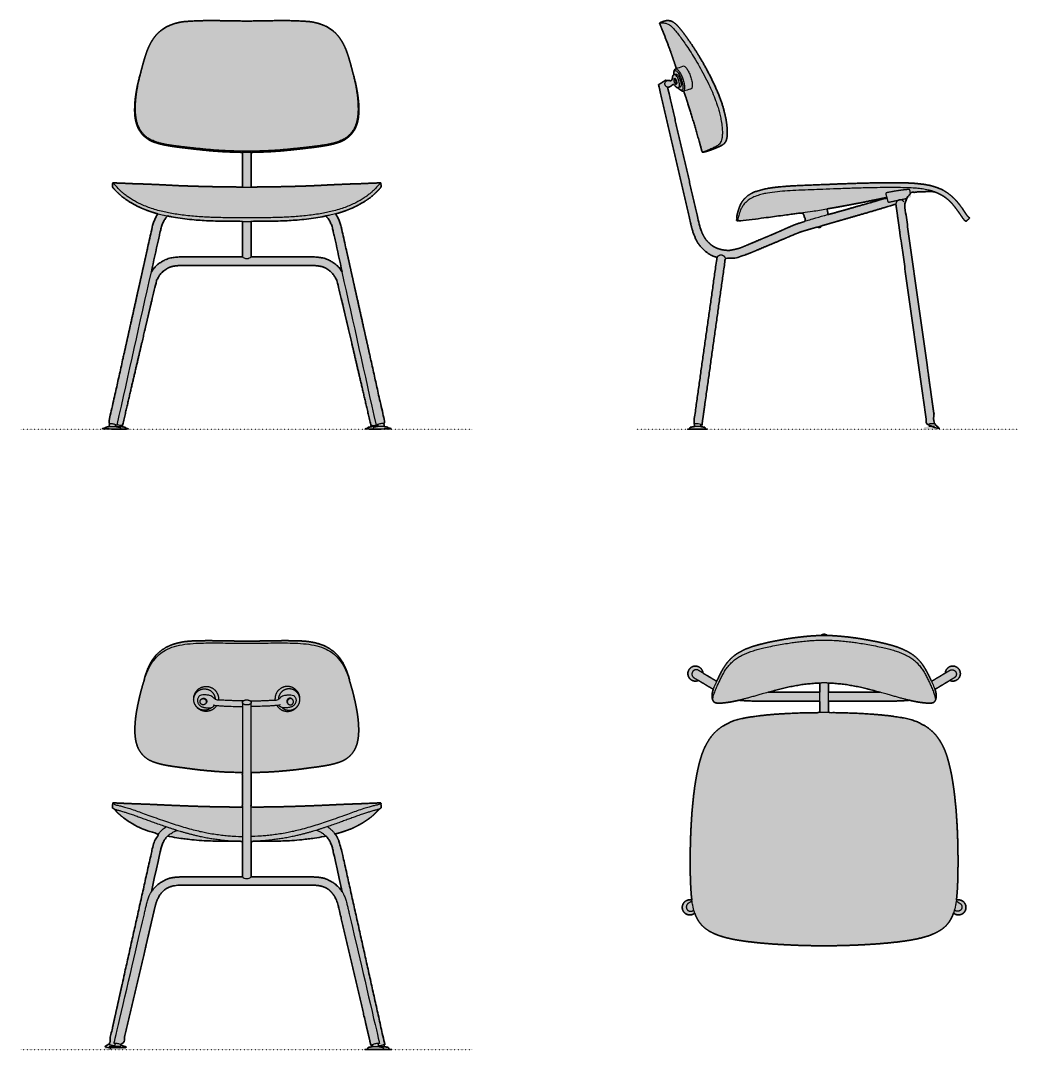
# Model space of a CAD drawing. Header units: millimetres. Extents: x 0 to 1796, y -1115 to 735.
import ezdxf

# ---------------------------------------------------------------- set-up
doc = ezdxf.new("R2010")
doc.units = ezdxf.units.MM
doc.linetypes.add('Dots', pattern=[1, 0, -1])
doc.layers.add('Blocks', color=7, linetype='Continuous')
doc.layers.add('Blocks$Fill', color=7, linetype='Continuous', true_color=0xffffff)
for name, color, linetype, lineweight, true_color in [('Blocks$Inner', 7, 'Continuous', 25, 0x007f00), ('Blocks$Outline', 7, 'Continuous', 35, 0xff3f3f), ('Groud', 7, 'Dots', 25, 0x243775)]:
    doc.layers.add(name, color=color, linetype=linetype, lineweight=lineweight, true_color=true_color)

# ---------------------------------------------------------------- blocks, each defined once
blk = doc.blocks.new('Plywood Group DCM Front')
at = {"layer": 'Blocks$Fill', "extrusion": (0, 0, -1)}
h = blk.add_hatch(color=256, dxfattribs=at)
h.paths.add_polyline_path([(0, 0), (119.9, 0), (121.6, 0), (123.3, -0.2), (126.7, -0.5), (128.3, -0.6), (130, -0.9), (133.3, -1.5), (134.2, -1.7), (134.6, -1.8), (135, -1.9), (135.3, -2), (135.7, -2.1), (136.5, -2.3), (138, -2.9), (139.5, -3.4), (140.3, -3.7), (140.7, -3.9), (141, -4.1), (141.4, -4.2), (141.8, -4.4), (142.5, -4.8), (143.1, -5.2), (143.8, -5.6), (145.1, -6.4), (146.2, -7.2), (147.2, -7.9), (148.4, -8.8), (149.8, -9.9), (150.6, -10.6), (151.3, -11.2), (151.6, -11.5), (151.9, -11.8), (152.6, -12.4), (153.7, -13.6), (154.7, -14.8), (155.3, -15.4), (155.8, -16), (156.3, -16.6), (156.7, -17.3), (158, -19.2), (158.5, -19.9), (158.7, -20.3), (159, -20.7), (159.2, -21.2), (159.5, -21.7), (160.1, -22.9), (160.6, -24.2), (161.2, -25.5), (161.7, -26.7), (162.1, -27.8), (162.5, -28.8), (163.1, -31), (165, -37.8), (223.5, -287.5), (223.5, -287.7), (223.9, -287.7), (224.8, -287.7), (225.2, -287.6), (225.6, -287.6), (225.6, -287.7), (225.6, -287.9), (225.6, -288), (225.6, -288.1), (225.6, -288.2), (225.6, -288.3), (225.6, -288.5), (225.6, -288.6), (225.6, -288.7), (225.6, -288.8), (225.6, -288.9), (225.7, -289.1), (225.7, -289.2), (225.7, -289.3), (225.7, -289.4), (225.7, -289.5), (225.5, -289.6), (218.2, -291), (216.4, -294.5), (256.3, -294.5), (254.5, -291), (247.4, -289.6), (247, -289.5), (247.1, -289.4), (247.1, -289.2), (247.2, -289), (247.2, -288.8), (247.3, -288.7), (247.3, -288.5), (247.3, -288.3), (247.4, -288.1), (247.4, -287.9), (247.4, -287.8), (247.4, -287.7), (247.4, -287.6), (247.4, -287.5), (247.4, -287.4), (247.4, -287.3), (247.4, -287.2), (247.4, -287.1), (247.4, -287), (247.4, -286.9), (247.4, -286.8), (247.3, -286.7), (247.3, -286.6), (247.3, -286.5), (247.3, -286.4), (247.3, -286.3), (247.3, -286.2), (247.2, -286.1), (247.2, -286), (247.2, -285.9), (247.2, -285.9), (247.1, -285.8), (247.1, -285.7), (247.1, -285.6), (247, -285.5), (247, -285.4), (247, -285.3), (246.9, -285.2), (246.8, -285), (246.7, -284.9), (246.6, -284.7), (246.5, -284.5), (246.4, -284.4), (246.3, -284.2), (246.2, -284.1), (246.1, -283.9), (246, -283.8), (246.5, -283.8), (247, -283.7), (247.5, -283.7), (248.1, -283.7), (248.7, -283.7), (248, -280.6), (184.1, 6.2), (170.8, 65.5), (169.5, 71.2), (168.9, 73.4), (168.2, 75.6), (167.1, 79), (166.7, 80.1), (166.3, 81.1), (165.9, 82), (164.9, 84), (163.6, 86.7), (162.9, 88.1), (162.5, 88.8), (162.1, 89.5), (161.7, 90.1), (161.4, 90.7), (160.7, 91.7), (160, 92.7), (159.8, 92.9), (160.2, 93), (163, 93.8), (165.9, 94.6), (171.8, 96.5), (177.9, 98.6), (181, 99.8), (184.2, 101), (187.6, 102.4), (191, 103.9), (194.5, 105.6), (198, 107.3), (201.7, 109.3), (205.2, 111.3), (208.6, 113.3), (211.8, 115.2), (214.7, 117), (217.2, 118.7), (219.6, 120.4), (221.9, 122.2), (224.2, 124), (226.4, 125.8), (228.5, 127.6), (230.5, 129.4), (232.3, 131.1), (236.8, 135.7), (239.7, 138.7), (240.1, 139.2), (240.3, 139.4), (240.5, 139.6), (240.7, 139.9), (240.8, 140.1), (241, 140.3), (241, 140.4), (241.1, 140.5), (241.1, 140.6), (241.2, 140.7), (241.2, 140.8), (241.3, 140.8), (241.3, 140.9), (241.4, 141), (241.4, 141.1), (241.4, 141.2), (241.5, 141.3), (241.5, 141.4), (241.5, 141.5), (241.5, 141.6), (241.6, 141.7), (241.6, 141.8), (241.6, 141.9), (241.6, 142), (241.6, 142.1), (241.6, 142.2), (241.6, 142.4), (241.7, 142.7), (241.7, 142.9), (241.6, 143.5), (241.6, 144.8), (241.5, 146.2), (241.4, 146.9), (241.3, 147.6), (241.3, 147.9), (241.2, 148.2), (241.2, 148.5), (241.1, 148.6), (241.1, 148.7), (239.9, 148.7), (55.6, 141.8), (7.9, 141.2), (7.9, 203.5), (15.6, 203.7), (41.3, 204.6), (61.8, 206.1), (107.1, 210.9), (128.4, 213.5), (137.5, 214.9), (146.1, 216.3), (150.2, 217.2), (154.5, 218.3), (159.3, 219.6), (163.8, 220.9), (167.1, 222), (168.4, 222.4), (169.5, 222.8), (170.5, 223.3), (171.4, 223.7), (173.3, 224.6), (174.3, 225.1), (175.4, 225.7), (176, 226.1), (176.6, 226.5), (177.3, 226.9), (178, 227.4), (178.7, 227.9), (179.5, 228.4), (181, 229.6), (184.8, 232.8), (185.7, 233.5), (186.1, 233.9), (186.5, 234.2), (186.8, 234.6), (187.2, 235), (187.5, 235.4), (187.9, 235.8), (188.6, 236.7), (190.3, 238.9), (192.1, 241.5), (193.1, 242.9), (193.5, 243.6), (194, 244.4), (194.4, 245.1), (194.8, 245.9), (195.2, 246.6), (195.6, 247.4), (195.9, 248.2), (196.3, 249), (196.9, 250.6), (197.5, 252.1), (198, 253.7), (198.5, 255.3), (199, 257), (199.5, 258.7), (199.9, 260.4), (200.3, 262.2), (200.5, 263.2), (200.6, 264.1), (200.8, 265.1), (200.9, 266.1), (201.1, 268), (201.4, 271.7), (201.6, 275.1), (201.7, 278.5), (201.7, 282.5), (201.6, 286.4), (201.5, 289.6), (201.3, 292.4), (200.8, 298), (200.3, 303.1), (199.4, 309.4), (198.9, 312.6), (198, 317.4), (197.3, 321.2), (196.1, 326.4), (194.3, 333.8), (186.1, 364.8), (184.1, 371.6), (182.2, 378), (180.1, 384), (179.2, 386.4), (178.4, 388.6), (177.3, 391.1), (176, 394), (174.5, 397.1), (173.7, 398.6), (173, 400.1), (172.2, 401.4), (171.5, 402.7), (169.8, 405.2), (167.9, 408.1), (166.8, 409.6), (165.7, 411.1), (164.6, 412.5), (163.5, 413.9), (162.4, 415.2), (161.3, 416.4), (160.8, 416.9), (160.3, 417.4), (159.9, 417.9), (159.4, 418.3), (158.4, 419.2), (157.3, 420.1), (154.9, 422.2), (153.5, 423.2), (152.1, 424.3), (150.7, 425.3), (149.3, 426.2), (147.8, 427.2), (146.3, 428.1), (144.7, 428.9), (143.1, 429.8), (141.5, 430.6), (139.9, 431.3), (138.3, 432), (136.8, 432.6), (135.3, 433.2), (133.7, 433.8), (132, 434.3), (130.3, 434.9), (126.9, 435.9), (123.7, 436.7), (122.1, 437.1), (120.5, 437.4), (119, 437.7), (117.4, 437.9), (115.8, 438.2), (114, 438.4), (109.7, 438.8), (103.6, 439.3), (85.5, 440.1), (67.8, 440.5), (0, 439.6), (-67.8, 440.5), (-85.5, 440.1), (-103.6, 439.3), (-109.7, 438.8), (-114, 438.4), (-115.8, 438.2), (-117.4, 437.9), (-119, 437.7), (-120.5, 437.4), (-122.1, 437.1), (-123.7, 436.7), (-126.9, 435.9), (-130.3, 434.9), (-132, 434.3), (-133.7, 433.8), (-135.3, 433.2), (-136.8, 432.6), (-138.3, 432), (-139.9, 431.3), (-141.5, 430.6), (-143.1, 429.8), (-144.7, 428.9), (-146.3, 428.1), (-147.8, 427.2), (-149.3, 426.2), (-150.7, 425.3), (-152.1, 424.3), (-153.5, 423.2), (-154.9, 422.2), (-157.3, 420.1), (-158.4, 419.2), (-159.4, 418.3), (-159.9, 417.9), (-160.3, 417.4), (-160.8, 416.9), (-161.3, 416.4), (-162.4, 415.2), (-163.5, 413.9), (-164.6, 412.5), (-165.7, 411.1), (-166.8, 409.6), (-167.9, 408.1), (-169.8, 405.2), (-171.5, 402.7), (-172.2, 401.4), (-173, 400.1), (-173.7, 398.6), (-174.5, 397.1), (-176, 394), (-177.3, 391.1), (-178.4, 388.6), (-179.2, 386.4), (-180.1, 384), (-182.2, 378), (-184.1, 371.6), (-188.5, 356.1), (-196.1, 326.4), (-197.3, 321.2), (-198, 317.4), (-198.9, 312.6), (-199.4, 309.4), (-200.3, 303.1), (-200.8, 298), (-201.3, 292.4), (-201.5, 289.6), (-201.6, 286.4), (-201.7, 282.5), (-201.7, 278.5), (-201.6, 275.1), (-201.4, 271.7), (-201.1, 268), (-200.9, 266.1), (-200.8, 265.1), (-200.6, 264.1), (-200.5, 263.2), (-200.3, 262.2), (-199.9, 260.4), (-199.5, 258.7), (-199, 257), (-198.5, 255.3), (-198, 253.7), (-197.5, 252.1), (-196.9, 250.6), (-196.3, 249), (-195.9, 248.2), (-195.6, 247.4), (-195.2, 246.6), (-194.8, 245.9), (-194.4, 245.1), (-194, 244.4), (-193.5, 243.6), (-193.1, 242.9), (-192.1, 241.5), (-190.3, 238.9), (-188.6, 236.7), (-187.9, 235.8), (-187.5, 235.4), (-187.2, 235), (-186.8, 234.6), (-186.5, 234.2), (-186.1, 233.9), (-185.7, 233.5), (-184.8, 232.8), (-181, 229.6), (-179.5, 228.4), (-178.7, 227.9), (-178, 227.4), (-177.3, 226.9), (-176.6, 226.5), (-176, 226.1), (-175.4, 225.7), (-174.3, 225.1), (-173.3, 224.6), (-171.4, 223.7), (-170.5, 223.3), (-169.5, 222.8), (-168.4, 222.4), (-167.1, 222), (-163.8, 220.9), (-159.3, 219.6), (-154.5, 218.3), (-150.2, 217.2), (-146.1, 216.3), (-137.5, 214.9), (-128.4, 213.5), (-87.4, 208.6), (-61.8, 206.1), (-41.3, 204.6), (-15.6, 203.7), (-7.9, 203.5), (-7.9, 141.2), (-14.5, 141.2), (-108.7, 143.1), (-239.9, 148.7), (-241.1, 148.7), (-241.1, 148.6), (-241.2, 148.5), (-241.2, 148.2), (-241.3, 147.9), (-241.3, 147.6), (-241.4, 146.9), (-241.5, 146.2), (-241.6, 144.8), (-241.6, 143.5), (-241.7, 142.9), (-241.7, 142.7), (-241.6, 142.4), (-241.6, 142.2), (-241.6, 142.1), (-241.6, 142), (-241.6, 141.9), (-241.6, 141.8), (-241.6, 141.7), (-241.5, 141.6), (-241.5, 141.5), (-241.5, 141.4), (-241.5, 141.3), (-241.4, 141.2), (-241.4, 141.1), (-241.4, 141), (-241.3, 140.9), (-241.3, 140.8), (-241.2, 140.8), (-241.2, 140.7), (-241.1, 140.6), (-241.1, 140.5), (-241, 140.4), (-241, 140.3), (-240.8, 140.1), (-240.7, 139.9), (-240.5, 139.6), (-240.3, 139.4), (-240.1, 139.2), (-239.7, 138.7), (-236.8, 135.7), (-232.3, 131.1), (-230.5, 129.4), (-228.5, 127.6), (-226.4, 125.8), (-224.2, 124), (-221.9, 122.2), (-219.6, 120.4), (-217.2, 118.7), (-214.7, 117), (-211.8, 115.2), (-208.6, 113.3), (-205.2, 111.3), (-201.7, 109.3), (-198, 107.3), (-194.5, 105.6), (-191, 103.9), (-187.6, 102.4), (-184.2, 101), (-181, 99.8), (-177.9, 98.6), (-171.8, 96.5), (-165.9, 94.6), (-163, 93.8), (-159.8, 92.9), (-160, 92.7), (-160.7, 91.7), (-161.4, 90.7), (-161.7, 90.1), (-162.1, 89.5), (-162.5, 88.8), (-162.9, 88.1), (-163.6, 86.7), (-164.9, 84), (-165.9, 82), (-166.3, 81.1), (-166.7, 80.1), (-167.1, 79), (-168.2, 75.6), (-168.9, 73.4), (-169.5, 71.2), (-170.8, 65.5), (-248, -280.6), (-248.7, -283.7), (-248.1, -283.7), (-247.5, -283.7), (-247, -283.7), (-246.5, -283.8), (-246, -283.8), (-246.1, -283.9), (-246.2, -284.1), (-246.3, -284.2), (-246.4, -284.4), (-246.5, -284.5), (-246.6, -284.7), (-246.7, -284.9), (-246.8, -285), (-246.9, -285.2), (-247, -285.3), (-247, -285.4), (-247, -285.5), (-247.1, -285.6), (-247.1, -285.7), (-247.1, -285.8), (-247.2, -285.9), (-247.2, -285.9), (-247.2, -286), (-247.2, -286.1), (-247.3, -286.2), (-247.3, -286.3), (-247.3, -286.4), (-247.3, -286.5), (-247.3, -286.6), (-247.3, -286.7), (-247.4, -286.8), (-247.4, -286.9), (-247.4, -287), (-247.4, -287.1), (-247.4, -287.2), (-247.4, -287.3), (-247.4, -287.4), (-247.4, -287.5), (-247.4, -287.6), (-247.4, -287.7), (-247.4, -287.8), (-247.4, -287.9), (-247.4, -288.1), (-247.3, -288.3), (-247.3, -288.5), (-247.3, -288.7), (-247.2, -288.8), (-247.2, -289), (-247.1, -289.2), (-247.1, -289.4), (-247, -289.5), (-247.4, -289.6), (-254.5, -291), (-256.3, -294.5), (-216.4, -294.5), (-218.2, -291), (-225.5, -289.6), (-225.7, -289.5), (-225.7, -289.4), (-225.7, -289.3), (-225.7, -289.2), (-225.7, -289.1), (-225.6, -288.9), (-225.6, -288.8), (-225.6, -288.7), (-225.6, -288.6), (-225.6, -288.5), (-225.6, -288.3), (-225.6, -288.2), (-225.6, -288.1), (-225.6, -288), (-225.6, -287.9), (-225.6, -287.7), (-225.7, -287.6), (-225.2, -287.6), (-224.8, -287.7), (-223.9, -287.7), (-223.5, -287.7), (-223.5, -287.5), (-173.2, -72.5), (-165, -37.8), (-163.1, -31), (-162.5, -28.8), (-162.1, -27.8), (-161.7, -26.7), (-161.2, -25.5), (-160.6, -24.2), (-160.1, -22.9), (-159.5, -21.7), (-159.2, -21.2), (-159, -20.7), (-158.7, -20.3), (-158.5, -19.9), (-158, -19.2), (-156.7, -17.3), (-156.3, -16.6), (-155.8, -16), (-155.3, -15.4), (-154.7, -14.8), (-153.7, -13.6), (-152.6, -12.4), (-151.9, -11.8), (-151.6, -11.5), (-151.3, -11.2), (-150.6, -10.6), (-149.8, -9.9), (-148.4, -8.8), (-147.2, -7.9), (-146.2, -7.2), (-145.1, -6.4), (-143.8, -5.6), (-143.1, -5.2), (-142.5, -4.8), (-141.8, -4.4), (-141.4, -4.2), (-141, -4.1), (-140.7, -3.9), (-140.3, -3.7), (-139.5, -3.4), (-138, -2.9), (-136.5, -2.3), (-135.7, -2.1), (-135.3, -2), (-135, -1.9), (-134.6, -1.8), (-134.2, -1.7), (-133.3, -1.5), (-130, -0.9), (-128.3, -0.6), (-126.7, -0.5), (-123.3, -0.2), (-121.6, 0), (-119.9, 0)], flags=0)
h.paths.add_polyline_path([(171.7, -11.2), (169.5, -8.1), (168.6, -6.9), (167.9, -5.9), (167.2, -5.1), (166.6, -4.4), (165.6, -3.3), (163.8, -1.4), (163, -0.6), (162.6, -0.2), (162.2, 0.2), (161.8, 0.6), (161.4, 0.9), (160.5, 1.7), (159.6, 2.4), (158.5, 3.2), (156.2, 4.9), (154.9, 5.8), (153.5, 6.7), (152.1, 7.5), (150.5, 8.4), (149.7, 8.8), (148.9, 9.2), (148, 9.7), (147.1, 10.1), (146.2, 10.5), (145.2, 10.9), (144.3, 11.3), (143.2, 11.7), (142.2, 12), (141.2, 12.4), (140.1, 12.7), (139, 13), (137.9, 13.3), (136.9, 13.6), (135.8, 13.8), (134.7, 14), (132.6, 14.4), (130.5, 14.7), (128.4, 15), (126.3, 15.2), (124.1, 15.3), (121.8, 15.4), (116.2, 15.5), (107.7, 15.6), (7.9, 15.6), (7.9, 79.5), (23.9, 79.6), (56.6, 80.1), (72.7, 80.7), (87.2, 81.6), (103, 83), (111.6, 84), (120.1, 85.2), (128.1, 86.5), (142.2, 89.1), (143.2, 88.2), (143.7, 87.7), (144, 87.4), (144.3, 87.1), (144.6, 86.7), (144.8, 86.4), (145.4, 85.8), (146.4, 84.4), (147.5, 83), (147.9, 82.3), (148.2, 81.9), (148.4, 81.5), (148.6, 81.2), (148.9, 80.8), (149.3, 80), (150, 78.5), (150.8, 76.9), (151.2, 76.1), (151.5, 75.3), (151.9, 74.4), (152.2, 73.6), (152.8, 71.8), (153.4, 70), (153.7, 68.9), (154.1, 67.6), (155.6, 61.1), (159, 46)], flags=0)
h.paths.add_polyline_path([(-171.7, -11.2), (-159, 46), (-156.8, 55.7), (-155.6, 61.1), (-154.1, 67.6), (-153.7, 68.9), (-153.4, 70), (-152.8, 71.8), (-152.2, 73.6), (-151.9, 74.4), (-151.5, 75.3), (-151.2, 76.1), (-150.8, 76.9), (-150, 78.5), (-149.3, 80), (-148.9, 80.8), (-148.6, 81.2), (-148.4, 81.5), (-148.2, 81.9), (-147.9, 82.3), (-147.5, 83), (-146.4, 84.4), (-145.4, 85.8), (-144.8, 86.4), (-144.6, 86.7), (-144.3, 87.1), (-144, 87.4), (-143.7, 87.7), (-143.2, 88.2), (-142.2, 89.1), (-135.6, 87.8), (-128.1, 86.5), (-120.1, 85.2), (-111.6, 84), (-103, 83), (-87.2, 81.6), (-72.7, 80.7), (-41.8, 79.8), (-7.9, 79.5), (-7.9, 15.6), (-107.7, 15.6), (-116.2, 15.5), (-121.8, 15.4), (-124.1, 15.3), (-126.3, 15.2), (-128.4, 15), (-130.5, 14.7), (-132.6, 14.4), (-134.7, 14), (-135.8, 13.8), (-136.9, 13.6), (-137.9, 13.3), (-139, 13), (-140.1, 12.7), (-141.2, 12.4), (-142.2, 12), (-143.2, 11.7), (-144.3, 11.3), (-145.2, 10.9), (-146.2, 10.5), (-147.1, 10.1), (-148, 9.7), (-148.9, 9.2), (-149.7, 8.8), (-150.5, 8.4), (-152.1, 7.5), (-153.5, 6.7), (-154.9, 5.8), (-156.2, 4.9), (-158.5, 3.2), (-159.6, 2.4), (-160.5, 1.7), (-161.4, 0.9), (-161.8, 0.6), (-162.2, 0.2), (-162.6, -0.2), (-163, -0.6), (-163.8, -1.4), (-165.6, -3.3), (-166.6, -4.4), (-167.2, -5.1), (-167.9, -5.9), (-168.6, -6.9), (-169.5, -8.1)], flags=0)
at = {"layer": 'Blocks$Inner'}
for points in [[(-236.6, -289.5), (-236.6, -289.3), (-236.5, -289.1), (-236.5, -288.9), (-236.4, -288.8), (-236.4, -288.6), (-236.3, -288.4), (-236.3, -288.2), (-236.3, -288), (-236.3, -287.8), (-236.3, -287.6), (-236.3, -287.5), (-236.3, -287.3), (-236.3, -287.1), (-236.3, -286.9), (-236.3, -286.7), (-236.4, -286.5), (-236.4, -286.3), (-236.4, -286.2), (-236.5, -286), (-236.5, -285.8)], [(236.6, -289.5), (236.6, -289.3), (236.5, -289.1), (236.5, -288.9), (236.4, -288.8), (236.4, -288.6), (236.3, -288.4), (236.3, -288.2), (236.3, -288), (236.3, -287.8), (236.3, -287.6), (236.3, -287.5), (236.3, -287.3), (236.3, -287.1), (236.3, -286.9), (236.3, -286.7), (236.4, -286.5), (236.4, -286.3), (236.4, -286.2), (236.5, -286), (236.5, -285.8)]]:
    blk.add_lwpolyline(points, dxfattribs=at)
blk.add_rational_spline([(0, 0), (-114.8, 0), (-118.2, 0), (-121.6, 0), (-125, -0.3), (-128.4, -0.6), (-131.7, -1.2), (-135, -1.8), (-138, -2.9), (-141.1, -4), (-143.9, -5.6), (-146.3, -7.2), (-148.2, -8.6), (-151.5, -11.2), (-153.7, -13.6), (-155.9, -16), (-157.6, -18.6), (-159.3, -21.1), (-162, -27.2), (-163, -30.4), (-164.9, -37.1), (-166.6, -44.2), (-223.5, -287.5), (-223.5, -287.5), (-223.5, -287.6), (-223.5, -287.7), (-223.6, -287.7), (-223.8, -287.7), (-223.9, -287.7), (-224.6, -287.7), (-225.1, -287.7), (-225.7, -287.6), (-225.6, -288.3), (-225.6, -288.9), (-225.7, -289.5), (-225.7, -289.5), (-225.6, -289.6), (-225.5, -289.6), (-223.1, -290), (-220.6, -290.5), (-218.2, -291), (-217.6, -292.1), (-217, -293.3), (-216.4, -294.5), (-229.7, -294.5), (-243, -294.5), (-256.3, -294.5), (-255.7, -293.3), (-255.1, -292.1), (-254.5, -291), (-252.2, -290.5), (-249.8, -290), (-247.4, -289.6), (-247.3, -289.6), (-247.1, -289.6), (-247, -289.5), (-247.8, -287.5), (-247.4, -285.4), (-246, -283.8), (-246.6, -283.7), (-247.3, -283.7), (-248.1, -283.7), (-248.3, -283.7), (-248.5, -283.7), (-248.7, -283.7), (-248.4, -282.7), (-248.2, -281.7), (-248, -280.6), (-176, 42.6), (-173, 55.9), (-170.6, 66.5), (-169.5, 71.3), (-168.3, 75.4), (-166.6, 80.5), (-165.2, 83.5), (-162.1, 89.8), (-160.1, 92.5), (-159.8, 92.9), (-160, 92.9), (-163.7, 93.9), (-171.7, 96.4), (-183.9, 100.7), (-197.9, 107), (-212.7, 115.5), (-222, 121.9), (-231, 129.6), (-237.1, 136), (-241.5, 140.5), (-241.8, 142.6), (-241.4, 147.5), (-241.1, 148.7), (-240.5, 148.7), (-230.1, 148.3), (-221.7, 148), (-206.3, 147.2), (-197.2, 147), (-184.5, 146.6), (-169.9, 146), (-150.5, 145.1), (-139.7, 144.6), (-120.2, 143.5), (-110.3, 143.2), (-90.5, 142.5), (-74.5, 142.1), (-54.7, 141.7), (-40.4, 141.5), (-24.4, 141.3), (-15.9, 141.2), (-10.7, 141.2), (-7.9, 141.2), (-7.9, 162), (-7.9, 182.8), (-7.9, 203.5), (-11.2, 203.6), (-17.5, 203.7), (-24.9, 203.9), (-33.6, 204.3), (-41.4, 204.6), (-48.4, 205.1), (-61.6, 206), (-75.7, 207.4), (-87.3, 208.6), (-99.6, 210), (-106.1, 210.8), (-118.5, 212.2), (-128.6, 213.5), (-137.6, 214.9), (-146.2, 216.3), (-154.1, 218), (-164.7, 221.1), (-169.8, 222.9), (-173, 224.5), (-177.6, 226.8), (-184.5, 232.4), (-187.1, 234.7), (-190.1, 238.7), (-194.2, 244.2), (-197.1, 250.6), (-199, 256.8), (-200.8, 264), (-201.5, 272.1), (-201.8, 278), (-201.6, 287.1), (-201.4, 292.2), (-200.8, 298.3), (-200.3, 302.6), (-199.3, 309.8), (-198.5, 314.9), (-195.9, 328.4), (-191.6, 344), (-191.3, 345), (-190.5, 348.5), (-188.5, 356.1), (-186, 365.3), (-184.1, 371.6), (-182.3, 377.9), (-179.9, 384.5), (-178.6, 388.3), (-176.1, 393.8), (-172.9, 400.4), (-170.1, 404.9), (-165.8, 411.2), (-161.1, 416.8), (-157.7, 419.9), (-152.1, 424.4), (-146.5, 428.1), (-139.7, 431.5), (-133.9, 433.8), (-126.8, 436), (-120.5, 437.5), (-114.4, 438.5), (-105.6, 439.2), (-85, 440.3), (-67.8, 440.5), (-50.9, 440.4), (-33.9, 440.1), (-16.9, 439.8), (0, 439.6), (16.9, 439.8), (33.9, 440.1), (50.9, 440.4), (67.8, 440.5), (85, 440.3), (105.6, 439.2), (114.4, 438.5), (120.5, 437.5), (126.8, 436), (133.9, 433.8), (139.7, 431.5), (146.5, 428.1), (152.1, 424.4), (157.7, 419.9), (161.1, 416.8), (165.8, 411.2), (170.1, 404.9), (172.9, 400.4), (176.1, 393.8), (178.6, 388.3), (179.9, 384.5), (182.3, 377.9), (184.1, 371.6), (186, 365.3), (188.5, 356.1), (190.5, 348.5), (191.3, 345), (191.6, 344), (195.9, 328.4), (198.5, 314.9), (199.3, 309.8), (200.3, 302.6), (200.8, 298.3), (201.4, 292.2), (201.6, 287.1), (201.8, 278), (201.5, 272.1), (200.8, 264), (199, 256.8), (197.1, 250.6), (194.2, 244.2), (190.1, 238.7), (187.1, 234.7), (184.5, 232.4), (177.6, 226.8), (173, 224.5), (169.8, 222.9), (164.7, 221.1), (154.1, 218), (146.2, 216.3), (137.6, 214.9), (128.6, 213.5), (118.5, 212.2), (106.1, 210.8), (99.6, 210), (87.3, 208.6), (75.7, 207.4), (61.6, 206), (48.4, 205.1), (41.4, 204.6), (33.6, 204.3), (24.9, 203.9), (17.5, 203.7), (11.2, 203.6), (7.9, 203.5), (7.9, 182.8), (7.9, 162), (7.9, 141.2), (10.7, 141.2), (15.9, 141.2), (24.4, 141.3), (40.4, 141.5), (54.7, 141.7), (74.5, 142.1), (90.5, 142.5), (110.3, 143.2), (120.2, 143.5), (139.7, 144.6), (150.5, 145.1), (169.9, 146), (184.5, 146.6), (197.2, 147), (206.3, 147.2), (221.7, 148), (230.1, 148.3), (240.5, 148.7), (241.1, 148.7), (241.4, 147.5), (241.8, 142.6), (241.5, 140.5), (237.1, 136), (231, 129.6), (222, 121.9), (212.7, 115.5), (197.9, 107), (183.9, 100.7), (171.7, 96.4), (163.7, 93.9), (160, 92.9), (159.8, 92.9), (160.1, 92.5), (162.1, 89.8), (165.2, 83.5), (166.6, 80.5), (168.3, 75.4), (169.5, 71.3), (170.6, 66.5), (173, 55.9), (176, 42.6), (248, -280.6), (248.2, -281.7), (248.4, -282.7), (248.7, -283.7), (248.5, -283.7), (248.3, -283.7), (248.1, -283.7), (247.3, -283.7), (246.6, -283.7), (246, -283.8), (247.4, -285.4), (247.8, -287.5), (247, -289.5), (247.1, -289.6), (247.3, -289.6), (247.4, -289.6), (249.8, -290), (252.2, -290.5), (254.5, -291), (255.1, -292.1), (255.7, -293.3), (256.3, -294.5), (243, -294.5), (229.7, -294.5), (216.4, -294.5), (217, -293.3), (217.6, -292.1), (218.2, -291), (220.6, -290.5), (223.1, -290), (225.5, -289.6), (225.6, -289.6), (225.6, -289.5), (225.7, -289.5), (225.6, -288.9), (225.6, -288.3), (225.6, -287.6), (225.1, -287.7), (224.6, -287.7), (223.9, -287.7), (223.8, -287.7), (223.6, -287.7), (223.5, -287.7), (223.5, -287.6), (223.5, -287.5), (223.5, -287.5), (166.6, -44.2), (164.9, -37.1), (163, -30.4), (162, -27.2), (159.3, -21.1), (157.6, -18.6), (155.9, -16), (153.7, -13.6), (151.5, -11.2), (148.2, -8.6), (146.3, -7.2), (143.9, -5.6), (141.1, -4), (138, -2.9), (135, -1.8), (131.7, -1.2), (128.4, -0.6), (125, -0.3), (121.6, 0), (118.2, 0), (114.8, 0), (0, 0)], [1, 1, 1, 1, 1, 1, 1, 1, 1, 1, 1, 1, 1, 1, 1, 1, 1, 1, 1, 1, 1, 1, 1, 1, 1, 1, 1, 1, 1, 1, 1, 1, 0.990013037503, 0.990013037503, 1, 1, 1, 1, 1, 1, 1, 1, 1, 1, 1, 1, 1, 1, 1, 1, 1, 1, 1, 1, 1, 1, 0.900470791915, 0.900470791915, 1, 1, 1, 1, 1, 1, 1, 1, 1, 1, 1, 1, 1, 1, 1, 1, 1, 1, 1, 1, 1, 1, 1, 1, 1, 1, 1, 1, 1, 1, 1, 1, 1, 1, 1, 1, 1, 1, 1, 1, 1, 1, 1, 1, 1, 1, 1, 1, 1, 1, 1, 1, 1, 1, 1, 1, 1, 1, 1, 1, 1, 1, 1, 1, 1, 1, 1, 1, 1, 1, 1, 1, 1, 1, 1, 1, 1, 1, 1, 1, 1, 1, 1, 1, 1, 1, 1, 1, 1, 1, 1, 1, 1, 1, 1, 1, 1, 1, 1, 1, 1, 1, 1, 1, 1, 1, 1, 1, 1, 1, 1, 1, 1, 1, 1, 1, 1, 1, 1, 1, 1, 1, 1, 1, 1, 1, 1, 1, 1, 1, 1, 1, 1, 1, 1, 1, 1, 1, 1, 1, 1, 1, 1, 1, 1, 1, 1, 1, 1, 1, 1, 1, 1, 1, 1, 1, 1, 1, 1, 1, 1, 1, 1, 1, 1, 1, 1, 1, 1, 1, 1, 1, 1, 1, 1, 1, 1, 1, 1, 1, 1, 1, 1, 1, 1, 1, 1, 1, 1, 1, 1, 1, 1, 1, 1, 1, 1, 1, 1, 1, 1, 1, 1, 1, 1, 1, 1, 1, 1, 1, 1, 1, 1, 1, 1, 1, 1, 1, 1, 1, 1, 1, 1, 1, 1, 1, 1, 1, 1, 1, 1, 1, 1, 1, 1, 1, 1, 1, 1, 0.900470791915, 0.900470791915, 1, 1, 1, 1, 1, 1, 1, 1, 1, 1, 1, 1, 1, 1, 1, 1, 1, 1, 1, 1, 1, 1, 0.990013037503, 0.990013037503, 1, 1, 1, 1, 1, 1, 1, 1, 1, 1, 1, 1, 1, 1, 1, 1, 1, 1, 1, 1, 1, 1, 1, 1, 1, 1, 1, 1, 1, 1, 1, 1], degree=3, knots=[0, 0, 0, 0, 22.052333, 44.104667, 66.157, 88.209333, 110.261666, 132.314, 154.366333, 176.418666, 198.470999, 220.523333, 242.575666, 264.627999, 286.680333, 308.732666, 330.784999, 352.837332, 374.889666, 396.941999, 418.994332, 441.046665, 441.046665, 441.046665, 441.052665, 441.052665, 441.052665, 441.466682, 441.466682, 441.466682, 443.172902, 443.172902, 443.172902, 445.101498, 445.101498, 445.101498, 445.366109, 445.366109, 445.366109, 452.744705, 452.744705, 452.744705, 456.74015, 456.74015, 456.74015, 456.780335, 456.780335, 456.780335, 460.77578, 460.77578, 460.77578, 468.053299, 468.053299, 468.053299, 468.400154, 468.400154, 468.400154, 474.635523, 474.635523, 474.635523, 476.319016, 476.319016, 476.319016, 476.742335, 476.742335, 476.742335, 476.894807, 476.894807, 476.894807, 524.944211, 572.993615, 621.043018, 669.092422, 717.141825, 765.191229, 813.240632, 861.290036, 861.290036, 861.290036, 861.806425, 875.063755, 888.321084, 901.578414, 914.835743, 928.093073, 941.350402, 954.607732, 967.865061, 981.122391, 994.379721, 994.379721, 994.379721, 1008.571834, 1022.763947, 1036.95606, 1051.148173, 1065.340286, 1079.532399, 1093.724512, 1107.916625, 1122.108738, 1136.300851, 1150.492964, 1164.685077, 1178.87719, 1193.069303, 1207.261416, 1221.453529, 1229.640806, 1229.640806, 1229.640806, 1291.974259, 1291.974259, 1291.974259, 1297.215677, 1305.968603, 1314.721528, 1323.474454, 1332.227379, 1340.980304, 1349.73323, 1358.486155, 1367.239081, 1375.992006, 1384.744931, 1393.497857, 1402.250782, 1411.003707, 1419.756633, 1428.509558, 1437.262484, 1446.015409, 1454.768334, 1463.52126, 1472.274185, 1481.027111, 1489.780036, 1498.532961, 1507.285887, 1516.038812, 1524.791738, 1533.544663, 1542.297588, 1551.050514, 1559.803439, 1568.556365, 1577.30929, 1586.062215, 1594.815141, 1594.815141, 1594.815141, 1598.689683, 1606.778414, 1614.867145, 1622.955876, 1631.044607, 1639.133338, 1647.222069, 1655.3108, 1663.399531, 1671.488262, 1679.576993, 1687.665724, 1695.754455, 1703.843186, 1711.931917, 1720.020648, 1728.109379, 1736.19811, 1744.286841, 1752.375572, 1760.464303, 1768.553034, 1776.641765, 1784.730496, 1792.819227, 1800.907958, 1800.907958, 1800.907958, 1808.996689, 1817.08542, 1825.174151, 1833.262882, 1841.351613, 1849.440344, 1857.529076, 1865.617807, 1873.706538, 1881.795269, 1889.884, 1897.972731, 1906.061462, 1914.150193, 1922.238924, 1930.327655, 1938.416386, 1946.505117, 1954.593848, 1962.682579, 1970.77131, 1978.860041, 1986.948772, 1995.037503, 2003.126234, 2007.000776, 2007.000776, 2007.000776, 2015.753701, 2024.506627, 2033.259552, 2042.012478, 2050.765403, 2059.518328, 2068.271254, 2077.024179, 2085.777105, 2094.53003, 2103.282955, 2112.035881, 2120.788806, 2129.541732, 2138.294657, 2147.047582, 2155.800508, 2164.553433, 2173.306359, 2182.059284, 2190.812209, 2199.565135, 2208.31806, 2217.070985, 2225.823911, 2234.576836, 2243.329762, 2252.082687, 2260.835612, 2269.588538, 2278.341463, 2287.094389, 2295.847314, 2304.600239, 2309.841658, 2309.841658, 2309.841658, 2372.17511, 2372.17511, 2372.17511, 2380.362388, 2394.554501, 2408.746614, 2422.938727, 2437.13084, 2451.322953, 2465.515066, 2479.707179, 2493.899292, 2508.091405, 2522.283518, 2536.475631, 2550.667744, 2564.859857, 2579.05197, 2593.244083, 2607.436196, 2607.436196, 2607.436196, 2620.693526, 2633.950855, 2647.208185, 2660.465515, 2673.722844, 2686.980174, 2700.237503, 2713.494833, 2726.752162, 2740.009492, 2740.525881, 2740.525881, 2740.525881, 2788.575284, 2836.624688, 2884.674091, 2932.723495, 2980.772899, 3028.822302, 3076.871706, 3124.921109, 3124.921109, 3124.921109, 3125.073582, 3125.073582, 3125.073582, 3125.496901, 3125.496901, 3125.496901, 3127.180393, 3127.180393, 3127.180393, 3133.415763, 3133.415763, 3133.415763, 3133.762618, 3133.762618, 3133.762618, 3141.040137, 3141.040137, 3141.040137, 3145.035582, 3145.035582, 3145.035582, 3145.075767, 3145.075767, 3145.075767, 3149.071212, 3149.071212, 3149.071212, 3156.449808, 3156.449808, 3156.449808, 3156.714419, 3156.714419, 3156.714419, 3158.643015, 3158.643015, 3158.643015, 3160.349234, 3160.349234, 3160.349234, 3160.763252, 3160.763252, 3160.763252, 3160.769251, 3160.769251, 3160.769251, 3182.821585, 3204.873918, 3226.926251, 3248.978584, 3271.030918, 3293.083251, 3315.135584, 3337.187918, 3359.240251, 3381.292584, 3403.344917, 3425.397251, 3447.449584, 3469.501917, 3491.55425, 3513.606584, 3535.658917, 3557.71125, 3579.763584, 3601.815917, 3601.815917, 3601.815917, 3601.815917], dxfattribs=at)
for points, degree, knots in [([(191.6, 344), (191.9, 342.8), (192.6, 339.7), (193.7, 334.4), (195.4, 326.5), (196.2, 322), (197.3, 315.8), (198.2, 309.8), (199, 303.8), (199.8, 293.8), (200.1, 288.6), (200.2, 282.1), (200.2, 277.7), (199.7, 272), (199.2, 265.6), (197.9, 259.9), (196.5, 254.2), (194.3, 249.2), (192.1, 244.2), (188.9, 239.9), (185.6, 235.7), (181.6, 232.2), (177.6, 228.8), (170.7, 225.3), (162.8, 222.3), (157.6, 220.6), (152.1, 219.3), (146.5, 218), (141.4, 217.2), (135.2, 216.2), (129, 215.3), (122.2, 214.5), (113.7, 213.4), (107.4, 212.6), (100.2, 211.9), (91.8, 211), (81.5, 209.9), (70.7, 208.9), (59.9, 207.9), (50, 207.2), (43.3, 206.8), (34.7, 206.4), (26, 206.1), (16.4, 205.8), (6.5, 205.7), (0, 205.6), (-6.5, 205.7), (-16.4, 205.8), (-26, 206.1), (-34.7, 206.4), (-43.3, 206.8), (-50, 207.2), (-59.9, 207.9), (-70.7, 208.9), (-81.5, 209.9), (-91.8, 211), (-100.2, 211.9), (-107.4, 212.6), (-113.7, 213.4), (-122.2, 214.5), (-129, 215.3), (-135.2, 216.2), (-141.4, 217.2), (-146.5, 218), (-152.1, 219.3), (-157.6, 220.6), (-162.8, 222.3), (-170.7, 225.3), (-177.6, 228.8), (-181.6, 232.2), (-185.6, 235.7), (-188.9, 239.9), (-192.1, 244.2), (-194.3, 249.2), (-196.5, 254.2), (-197.9, 259.9), (-199.2, 265.6), (-199.7, 272), (-200.2, 277.7), (-200.2, 282.1), (-200.1, 288.6), (-199.8, 293.8), (-199, 303.8), (-198.2, 309.8), (-197.3, 315.8), (-196.2, 322), (-195.4, 326.5), (-193.7, 334.4), (-192.6, 339.7), (-191.9, 342.8), (-191.6, 344)], 3, [206.092818, 206.092818, 206.092818, 206.092818, 210.307006, 218.395737, 226.484468, 234.573199, 242.66193, 250.750661, 258.839393, 266.928124, 275.016855, 283.105586, 291.194317, 299.283048, 307.371779, 315.46051, 323.549241, 331.637972, 339.726703, 347.815434, 355.904165, 363.992896, 372.081627, 380.170358, 388.259089, 396.34782, 404.436551, 412.525282, 420.614013, 428.702744, 436.791475, 444.880206, 452.968937, 461.057668, 469.146399, 477.23513, 485.323861, 493.412592, 501.501323, 509.590054, 517.678785, 525.767516, 533.856247, 541.944978, 550.033709, 550.033709, 550.033709, 558.12244, 566.211171, 574.299902, 582.388633, 590.477364, 598.566095, 606.654826, 614.743557, 622.832288, 630.921019, 639.00975, 647.098481, 655.187212, 663.275943, 671.364674, 679.453405, 687.542136, 695.630867, 703.719598, 711.808329, 719.89706, 727.985791, 736.074522, 744.163253, 752.251984, 760.340715, 768.429447, 776.518178, 784.606909, 792.69564, 800.784371, 808.873102, 816.961833, 825.050564, 833.139295, 841.228026, 849.316757, 857.405488, 865.494219, 873.58295, 881.671681, 889.760412, 893.974601, 893.974601, 893.974601, 893.974601]), ([(7.9, 203.5), (5.8, 203.5), (3.2, 203.5), (0, 203.5), (-3.2, 203.5), (-5.8, 203.5), (-7.9, 203.5)], 3, [-3.511507, -3.511507, -3.511507, -3.511507, 0, 0, 0, 3.511507, 3.511507, 3.511507, 3.511507]), ([(241.1, 148.7), (233.6, 140.8), (229.9, 137), (226, 133.3), (221.4, 129.2), (215.9, 124.9), (209.6, 120.6), (202.2, 116.1), (194.2, 111.8), (184.3, 107.5), (174.6, 103.7), (162.9, 100), (150.5, 96.9), (141.1, 94.7), (128.9, 92.6), (116.4, 90.7), (102.4, 89.1), (89, 88), (75.7, 87.1), (64.2, 86.6), (54.3, 86.3), (39.7, 86), (24.9, 85.9), (9.9, 85.9), (0, 85.9), (-9.9, 85.9), (-24.9, 85.9), (-39.7, 86), (-54.3, 86.3), (-64.2, 86.6), (-75.7, 87.1), (-89, 88), (-102.4, 89.1), (-116.4, 90.7), (-128.9, 92.6), (-141.1, 94.7), (-150.5, 96.9), (-162.9, 100), (-174.6, 103.7), (-184.3, 107.5), (-194.2, 111.8), (-202.2, 116.1), (-209.6, 120.6), (-215.9, 124.9), (-221.4, 129.2), (-226, 133.3), (-229.9, 137), (-233.6, 140.8), (-241.1, 148.7)], 3, [-257.630244, -257.630244, -257.630244, -257.630244, -245.919778, -234.209313, -222.498847, -210.788381, -199.077916, -187.36745, -175.656985, -163.946519, -152.236053, -140.525588, -128.815122, -117.104656, -105.394191, -93.683725, -81.973259, -70.262794, -58.552328, -46.841863, -35.131397, -23.420931, -11.710466, 0, 0, 0, 11.710466, 23.420931, 35.131397, 46.841863, 58.552328, 70.262794, 81.973259, 93.683725, 105.394191, 117.104656, 128.815122, 140.525588, 152.236053, 163.946519, 175.656985, 187.36745, 199.077916, 210.788381, 222.498847, 234.209313, 245.919778, 257.630244, 257.630244, 257.630244, 257.630244]), ([(-7.9, 141.2), (-5.9, 141.2), (-3.4, 141.2), (0, 141.2), (3.4, 141.2), (5.9, 141.2), (7.9, 141.2)], 3, [-6.004835, -6.004835, -6.004835, -6.004835, 0, 0, 0, 6.004835, 6.004835, 6.004835, 6.004835]), ([(-159.8, 92.9), (-156.4, 92), (-151.4, 91), (-144.8, 89.6), (-142.2, 89.1)], 3, [374.355605, 374.355605, 374.355605, 374.355605, 387.096546, 394.266193, 394.266193, 394.266193, 394.266193]), ([(159.8, 92.9), (156.4, 92), (151.4, 91), (144.8, 89.6), (142.2, 89.1)], 3, [374.355605, 374.355605, 374.355605, 374.355605, 387.096546, 394.266193, 394.266193, 394.266193, 394.266193]), ([(-171.7, -11.2), (-167.5, 7.8), (-163.2, 26.9), (-159, 46), (-157.9, 50.6), (-156.6, 56.4), (-155.8, 60.5), (-154, 68.3), (-152.8, 71.8), (-151.6, 75.3), (-150, 78.5), (-148.5, 81.6), (-146.4, 84.4), (-144.3, 87.2), (-142.8, 88.6), (-142.2, 89.1), (-140.1, 88.7), (-133, 87.3), (-120.6, 85.2), (-102.6, 82.9), (-86.8, 81.5), (-73.4, 80.6), (-55.8, 80), (-42.6, 79.8), (-26.4, 79.6), (-14, 79.5), (-7.9, 79.5), (-7.9, 58.2), (-7.9, 36.9), (-7.9, 15.6), (-41.2, 15.6), (-74.5, 15.6), (-107.7, 15.6), (-114.9, 15.6), (-122.3, 15.5), (-130.3, 14.9), (-139.1, 13.3), (-147.5, 10.1), (-153.7, 6.7), (-158.8, 3), (-162.3, 0.3), (-165.3, -3), (-168.4, -6.3), (-171.7, -11.2)], 3, [682.723448, 682.723448, 682.723448, 682.723448, 741.321954, 741.321954, 741.321954, 746.033936, 750.745917, 755.457899, 760.169881, 764.881863, 769.593845, 774.305826, 779.017808, 783.72979, 788.441772, 788.441772, 788.441772, 794.529454, 807.786784, 821.044113, 834.301443, 847.558773, 860.816102, 874.073432, 887.330761, 896.76374, 896.76374, 896.76374, 960.636038, 960.636038, 960.636038, 1060.399994, 1060.399994, 1060.399994, 1068.540386, 1076.680779, 1084.821171, 1092.961563, 1101.101955, 1109.242348, 1117.38274, 1125.523132, 1133.663524, 1133.663524, 1133.663524, 1133.663524]), ([(-7.9, 79.5), (-5.5, 79.4), (-2.8, 79.4), (0, 79.4), (2.8, 79.4), (5.5, 79.4), (7.9, 79.5)], 3, [502.588161, 502.588161, 502.588161, 502.588161, 506.412512, 506.412512, 506.412512, 510.236863, 510.236863, 510.236863, 510.236863]), ([(171.7, -11.2), (167.5, 7.8), (163.2, 26.9), (159, 46), (157.9, 50.6), (156.6, 56.4), (155.8, 60.5), (154, 68.3), (152.8, 71.8), (151.6, 75.3), (150, 78.5), (148.5, 81.6), (146.4, 84.4), (144.3, 87.2), (142.8, 88.6), (142.2, 89.1), (140.1, 88.7), (133, 87.3), (120.6, 85.2), (102.6, 82.9), (86.8, 81.5), (73.4, 80.6), (55.8, 80), (42.6, 79.8), (26.4, 79.6), (14, 79.5), (7.9, 79.5), (7.9, 58.2), (7.9, 36.9), (7.9, 15.6), (41.2, 15.6), (74.5, 15.6), (107.7, 15.6), (114.9, 15.6), (122.3, 15.5), (130.3, 14.9), (139.1, 13.3), (147.5, 10.1), (153.7, 6.7), (158.8, 3), (162.3, 0.3), (165.3, -3), (168.4, -6.3), (171.7, -11.2)], 3, [682.723448, 682.723448, 682.723448, 682.723448, 741.321954, 741.321954, 741.321954, 746.033936, 750.745917, 755.457899, 760.169881, 764.881863, 769.593845, 774.305826, 779.017808, 783.72979, 788.441772, 788.441772, 788.441772, 794.529454, 807.786784, 821.044113, 834.301443, 847.558773, 860.816102, 874.073432, 887.330761, 896.76374, 896.76374, 896.76374, 960.636038, 960.636038, 960.636038, 1060.399994, 1060.399994, 1060.399994, 1068.540386, 1076.680779, 1084.821171, 1092.961563, 1101.101955, 1109.242348, 1117.38274, 1125.523132, 1133.663524, 1133.663524, 1133.663524, 1133.663524]), ([(-7.9, 15.6), (-6.3, 14.3), (-3.2, 12.7), (0, 12.6), (3.2, 12.7), (6.3, 14.3), (7.9, 15.6)], 3, [5.261184, 5.261184, 5.261184, 5.261184, 14.191484, 14.191484, 14.191484, 23.121784, 23.121784, 23.121784, 23.121784]), ([(-246, -283.8), (-245.3, -283.8), (-243.4, -284.1), (-240.7, -284.5), (-238, -285.3), (-235.6, -286.1), (-233.9, -286.8), (-233.6, -286.9), (-233.4, -287), (-233.2, -287.1), (-212.7, -195.1), (-192.2, -103.2), (-171.7, -11.2)], 3, [386.654513, 386.654513, 386.654513, 386.654513, 388.627654, 392.284289, 395.940923, 399.597558, 399.597558, 399.597558, 400.107332, 400.107332, 400.107332, 682.723448, 682.723448, 682.723448, 682.723448]), ([(246, -283.8), (245.3, -283.8), (243.4, -284.1), (240.7, -284.5), (238, -285.3), (235.6, -286.1), (233.9, -286.8), (233.6, -286.9), (233.4, -287), (233.2, -287.1), (212.7, -195.1), (192.2, -103.2), (171.7, -11.2)], 3, [386.654513, 386.654513, 386.654513, 386.654513, 388.627654, 392.284289, 395.940923, 399.597558, 399.597558, 399.597558, 400.107332, 400.107332, 400.107332, 682.723448, 682.723448, 682.723448, 682.723448]), ([(-247, -289.5), (-240.9, -289), (-235.6, -289.6), (-232, -290.3), (-228.3, -291), (-227.4, -292.7), (-226.6, -294.5)], 2, [34.905856, 34.905856, 34.905856, 45.66134, 45.66134, 53.039936, 53.039936, 57.03538, 57.03538, 57.03538]), ([(-225.7, -287.6), (-226.6, -287.6), (-228.6, -287.3), (-231, -286.8), (-233, -286.3)], 3, [443.172902, 443.172902, 443.172902, 443.172902, 446.125399, 450.68652, 450.68652, 450.68652, 450.68652]), ([(225.6, -287.6), (226.6, -287.6), (228.6, -287.3), (231, -286.8), (233, -286.3)], 3, [443.172902, 443.172902, 443.172902, 443.172902, 446.125399, 450.68652, 450.68652, 450.68652, 450.68652]), ([(247, -289.5), (240.9, -289), (235.6, -289.6), (232, -290.3), (228.3, -291), (227.4, -292.7), (226.6, -294.5)], 2, [34.905856, 34.905856, 34.905856, 45.66134, 45.66134, 53.039936, 53.039936, 57.03538, 57.03538, 57.03538])]:
    blk.add_open_spline(points, degree=degree, knots=knots, dxfattribs=at)
for points in [[(-236.3, -289.5), (-231, -289), (-225.7, -289.5)], [(236.3, -289.5), (231, -289), (225.7, -289.5)]]:
    blk.add_open_spline(points, degree=2, dxfattribs=at)
at = {"layer": 'Blocks$Outline'}
blk.add_rational_spline([(0, 0), (-114.8, 0), (-118.2, 0), (-121.6, 0), (-125, -0.3), (-128.4, -0.6), (-131.7, -1.2), (-135, -1.8), (-138, -2.9), (-141.1, -4), (-143.9, -5.6), (-146.3, -7.2), (-148.2, -8.6), (-151.5, -11.2), (-153.7, -13.6), (-155.9, -16), (-157.6, -18.6), (-159.3, -21.1), (-162, -27.2), (-163, -30.4), (-164.9, -37.1), (-166.6, -44.2), (-223.5, -287.5), (-223.5, -287.5), (-223.5, -287.6), (-223.5, -287.7), (-223.6, -287.7), (-223.8, -287.7), (-223.9, -287.7), (-224.6, -287.7), (-225.1, -287.7), (-225.7, -287.6), (-225.6, -288.3), (-225.6, -288.9), (-225.7, -289.5), (-225.7, -289.5), (-225.6, -289.6), (-225.5, -289.6), (-223.1, -290), (-220.6, -290.5), (-218.2, -291), (-217.6, -292.1), (-217, -293.3), (-216.4, -294.5), (-229.7, -294.5), (-243, -294.5), (-256.3, -294.5), (-255.7, -293.3), (-255.1, -292.1), (-254.5, -291), (-252.2, -290.5), (-249.8, -290), (-247.4, -289.6), (-247.3, -289.6), (-247.1, -289.6), (-247, -289.5), (-247.8, -287.5), (-247.4, -285.4), (-246, -283.8), (-246.6, -283.7), (-247.3, -283.7), (-248.1, -283.7), (-248.3, -283.7), (-248.5, -283.7), (-248.7, -283.7), (-248.4, -282.7), (-248.2, -281.7), (-248, -280.6), (-176, 42.6), (-173, 55.9), (-170.6, 66.5), (-169.5, 71.3), (-168.3, 75.4), (-166.6, 80.5), (-165.2, 83.5), (-162.1, 89.8), (-160.1, 92.5), (-159.8, 92.9), (-160, 92.9), (-163.7, 93.9), (-171.7, 96.4), (-183.9, 100.7), (-197.9, 107), (-212.7, 115.5), (-222, 121.9), (-231, 129.6), (-237.1, 136), (-241.5, 140.5), (-241.8, 142.6), (-241.4, 147.5), (-241.1, 148.7), (-240.5, 148.7), (-230.1, 148.3), (-221.7, 148), (-206.3, 147.2), (-197.2, 147), (-184.5, 146.6), (-169.9, 146), (-150.5, 145.1), (-139.7, 144.6), (-120.2, 143.5), (-110.3, 143.2), (-90.5, 142.5), (-74.5, 142.1), (-54.7, 141.7), (-40.4, 141.5), (-24.4, 141.3), (-15.9, 141.2), (-10.7, 141.2), (-7.9, 141.2), (-7.9, 162), (-7.9, 182.8), (-7.9, 203.5), (-11.2, 203.6), (-17.5, 203.7), (-24.9, 203.9), (-33.6, 204.3), (-41.4, 204.6), (-48.4, 205.1), (-61.6, 206), (-75.7, 207.4), (-87.3, 208.6), (-99.6, 210), (-106.1, 210.8), (-118.5, 212.2), (-128.6, 213.5), (-137.6, 214.9), (-146.2, 216.3), (-154.1, 218), (-164.7, 221.1), (-169.8, 222.9), (-173, 224.5), (-177.6, 226.8), (-184.5, 232.4), (-187.1, 234.7), (-190.1, 238.7), (-194.2, 244.2), (-197.1, 250.6), (-199, 256.8), (-200.8, 264), (-201.5, 272.1), (-201.8, 278), (-201.6, 287.1), (-201.4, 292.2), (-200.8, 298.3), (-200.3, 302.6), (-199.3, 309.8), (-198.5, 314.9), (-195.9, 328.4), (-191.6, 344), (-191.3, 345), (-190.5, 348.5), (-188.5, 356.1), (-186, 365.3), (-184.1, 371.6), (-182.3, 377.9), (-179.9, 384.5), (-178.6, 388.3), (-176.1, 393.8), (-172.9, 400.4), (-170.1, 404.9), (-165.8, 411.2), (-161.1, 416.8), (-157.7, 419.9), (-152.1, 424.4), (-146.5, 428.1), (-139.7, 431.5), (-133.9, 433.8), (-126.8, 436), (-120.5, 437.5), (-114.4, 438.5), (-105.6, 439.2), (-85, 440.3), (-67.8, 440.5), (-50.9, 440.4), (-33.9, 440.1), (-16.9, 439.8), (0, 439.6), (16.9, 439.8), (33.9, 440.1), (50.9, 440.4), (67.8, 440.5), (85, 440.3), (105.6, 439.2), (114.4, 438.5), (120.5, 437.5), (126.8, 436), (133.9, 433.8), (139.7, 431.5), (146.5, 428.1), (152.1, 424.4), (157.7, 419.9), (161.1, 416.8), (165.8, 411.2), (170.1, 404.9), (172.9, 400.4), (176.1, 393.8), (178.6, 388.3), (179.9, 384.5), (182.3, 377.9), (184.1, 371.6), (186, 365.3), (188.5, 356.1), (190.5, 348.5), (191.3, 345), (191.6, 344), (195.9, 328.4), (198.5, 314.9), (199.3, 309.8), (200.3, 302.6), (200.8, 298.3), (201.4, 292.2), (201.6, 287.1), (201.8, 278), (201.5, 272.1), (200.8, 264), (199, 256.8), (197.1, 250.6), (194.2, 244.2), (190.1, 238.7), (187.1, 234.7), (184.5, 232.4), (177.6, 226.8), (173, 224.5), (169.8, 222.9), (164.7, 221.1), (154.1, 218), (146.2, 216.3), (137.6, 214.9), (128.6, 213.5), (118.5, 212.2), (106.1, 210.8), (99.6, 210), (87.3, 208.6), (75.7, 207.4), (61.6, 206), (48.4, 205.1), (41.4, 204.6), (33.6, 204.3), (24.9, 203.9), (17.5, 203.7), (11.2, 203.6), (7.9, 203.5), (7.9, 182.8), (7.9, 162), (7.9, 141.2), (10.7, 141.2), (15.9, 141.2), (24.4, 141.3), (40.4, 141.5), (54.7, 141.7), (74.5, 142.1), (90.5, 142.5), (110.3, 143.2), (120.2, 143.5), (139.7, 144.6), (150.5, 145.1), (169.9, 146), (184.5, 146.6), (197.2, 147), (206.3, 147.2), (221.7, 148), (230.1, 148.3), (240.5, 148.7), (241.1, 148.7), (241.4, 147.5), (241.8, 142.6), (241.5, 140.5), (237.1, 136), (231, 129.6), (222, 121.9), (212.7, 115.5), (197.9, 107), (183.9, 100.7), (171.7, 96.4), (163.7, 93.9), (160, 92.9), (159.8, 92.9), (160.1, 92.5), (162.1, 89.8), (165.2, 83.5), (166.6, 80.5), (168.3, 75.4), (169.5, 71.3), (170.6, 66.5), (173, 55.9), (176, 42.6), (248, -280.6), (248.2, -281.7), (248.4, -282.7), (248.7, -283.7), (248.5, -283.7), (248.3, -283.7), (248.1, -283.7), (247.3, -283.7), (246.6, -283.7), (246, -283.8), (247.4, -285.4), (247.8, -287.5), (247, -289.5), (247.1, -289.6), (247.3, -289.6), (247.4, -289.6), (249.8, -290), (252.2, -290.5), (254.5, -291), (255.1, -292.1), (255.7, -293.3), (256.3, -294.5), (243, -294.5), (229.7, -294.5), (216.4, -294.5), (217, -293.3), (217.6, -292.1), (218.2, -291), (220.6, -290.5), (223.1, -290), (225.5, -289.6), (225.6, -289.6), (225.6, -289.5), (225.7, -289.5), (225.6, -288.9), (225.6, -288.3), (225.6, -287.6), (225.1, -287.7), (224.6, -287.7), (223.9, -287.7), (223.8, -287.7), (223.6, -287.7), (223.5, -287.7), (223.5, -287.6), (223.5, -287.5), (223.5, -287.5), (166.6, -44.2), (164.9, -37.1), (163, -30.4), (162, -27.2), (159.3, -21.1), (157.6, -18.6), (155.9, -16), (153.7, -13.6), (151.5, -11.2), (148.2, -8.6), (146.3, -7.2), (143.9, -5.6), (141.1, -4), (138, -2.9), (135, -1.8), (131.7, -1.2), (128.4, -0.6), (125, -0.3), (121.6, 0), (118.2, 0), (114.8, 0), (0, 0)], [1, 1, 1, 1, 1, 1, 1, 1, 1, 1, 1, 1, 1, 1, 1, 1, 1, 1, 1, 1, 1, 1, 1, 1, 1, 1, 1, 1, 1, 1, 1, 1, 0.990013037503, 0.990013037503, 1, 1, 1, 1, 1, 1, 1, 1, 1, 1, 1, 1, 1, 1, 1, 1, 1, 1, 1, 1, 1, 1, 0.900470791915, 0.900470791915, 1, 1, 1, 1, 1, 1, 1, 1, 1, 1, 1, 1, 1, 1, 1, 1, 1, 1, 1, 1, 1, 1, 1, 1, 1, 1, 1, 1, 1, 1, 1, 1, 1, 1, 1, 1, 1, 1, 1, 1, 1, 1, 1, 1, 1, 1, 1, 1, 1, 1, 1, 1, 1, 1, 1, 1, 1, 1, 1, 1, 1, 1, 1, 1, 1, 1, 1, 1, 1, 1, 1, 1, 1, 1, 1, 1, 1, 1, 1, 1, 1, 1, 1, 1, 1, 1, 1, 1, 1, 1, 1, 1, 1, 1, 1, 1, 1, 1, 1, 1, 1, 1, 1, 1, 1, 1, 1, 1, 1, 1, 1, 1, 1, 1, 1, 1, 1, 1, 1, 1, 1, 1, 1, 1, 1, 1, 1, 1, 1, 1, 1, 1, 1, 1, 1, 1, 1, 1, 1, 1, 1, 1, 1, 1, 1, 1, 1, 1, 1, 1, 1, 1, 1, 1, 1, 1, 1, 1, 1, 1, 1, 1, 1, 1, 1, 1, 1, 1, 1, 1, 1, 1, 1, 1, 1, 1, 1, 1, 1, 1, 1, 1, 1, 1, 1, 1, 1, 1, 1, 1, 1, 1, 1, 1, 1, 1, 1, 1, 1, 1, 1, 1, 1, 1, 1, 1, 1, 1, 1, 1, 1, 1, 1, 1, 1, 1, 1, 1, 1, 1, 1, 1, 1, 1, 1, 1, 1, 1, 1, 1, 1, 1, 1, 1, 1, 1, 1, 1, 1, 0.900470791915, 0.900470791915, 1, 1, 1, 1, 1, 1, 1, 1, 1, 1, 1, 1, 1, 1, 1, 1, 1, 1, 1, 1, 1, 1, 0.990013037503, 0.990013037503, 1, 1, 1, 1, 1, 1, 1, 1, 1, 1, 1, 1, 1, 1, 1, 1, 1, 1, 1, 1, 1, 1, 1, 1, 1, 1, 1, 1, 1, 1, 1, 1], degree=3, knots=[0, 0, 0, 0, 22.052333, 44.104667, 66.157, 88.209333, 110.261666, 132.314, 154.366333, 176.418666, 198.470999, 220.523333, 242.575666, 264.627999, 286.680333, 308.732666, 330.784999, 352.837332, 374.889666, 396.941999, 418.994332, 441.046665, 441.046665, 441.046665, 441.052665, 441.052665, 441.052665, 441.466682, 441.466682, 441.466682, 443.172902, 443.172902, 443.172902, 445.101498, 445.101498, 445.101498, 445.366109, 445.366109, 445.366109, 452.744705, 452.744705, 452.744705, 456.74015, 456.74015, 456.74015, 456.780335, 456.780335, 456.780335, 460.77578, 460.77578, 460.77578, 468.053299, 468.053299, 468.053299, 468.400154, 468.400154, 468.400154, 474.635523, 474.635523, 474.635523, 476.319016, 476.319016, 476.319016, 476.742335, 476.742335, 476.742335, 476.894807, 476.894807, 476.894807, 524.944211, 572.993615, 621.043018, 669.092422, 717.141825, 765.191229, 813.240632, 861.290036, 861.290036, 861.290036, 861.806425, 875.063755, 888.321084, 901.578414, 914.835743, 928.093073, 941.350402, 954.607732, 967.865061, 981.122391, 994.379721, 994.379721, 994.379721, 1008.571834, 1022.763947, 1036.95606, 1051.148173, 1065.340286, 1079.532399, 1093.724512, 1107.916625, 1122.108738, 1136.300851, 1150.492964, 1164.685077, 1178.87719, 1193.069303, 1207.261416, 1221.453529, 1229.640806, 1229.640806, 1229.640806, 1291.974259, 1291.974259, 1291.974259, 1297.215677, 1305.968603, 1314.721528, 1323.474454, 1332.227379, 1340.980304, 1349.73323, 1358.486155, 1367.239081, 1375.992006, 1384.744931, 1393.497857, 1402.250782, 1411.003707, 1419.756633, 1428.509558, 1437.262484, 1446.015409, 1454.768334, 1463.52126, 1472.274185, 1481.027111, 1489.780036, 1498.532961, 1507.285887, 1516.038812, 1524.791738, 1533.544663, 1542.297588, 1551.050514, 1559.803439, 1568.556365, 1577.30929, 1586.062215, 1594.815141, 1594.815141, 1594.815141, 1598.689683, 1606.778414, 1614.867145, 1622.955876, 1631.044607, 1639.133338, 1647.222069, 1655.3108, 1663.399531, 1671.488262, 1679.576993, 1687.665724, 1695.754455, 1703.843186, 1711.931917, 1720.020648, 1728.109379, 1736.19811, 1744.286841, 1752.375572, 1760.464303, 1768.553034, 1776.641765, 1784.730496, 1792.819227, 1800.907958, 1800.907958, 1800.907958, 1808.996689, 1817.08542, 1825.174151, 1833.262882, 1841.351613, 1849.440344, 1857.529076, 1865.617807, 1873.706538, 1881.795269, 1889.884, 1897.972731, 1906.061462, 1914.150193, 1922.238924, 1930.327655, 1938.416386, 1946.505117, 1954.593848, 1962.682579, 1970.77131, 1978.860041, 1986.948772, 1995.037503, 2003.126234, 2007.000776, 2007.000776, 2007.000776, 2015.753701, 2024.506627, 2033.259552, 2042.012478, 2050.765403, 2059.518328, 2068.271254, 2077.024179, 2085.777105, 2094.53003, 2103.282955, 2112.035881, 2120.788806, 2129.541732, 2138.294657, 2147.047582, 2155.800508, 2164.553433, 2173.306359, 2182.059284, 2190.812209, 2199.565135, 2208.31806, 2217.070985, 2225.823911, 2234.576836, 2243.329762, 2252.082687, 2260.835612, 2269.588538, 2278.341463, 2287.094389, 2295.847314, 2304.600239, 2309.841658, 2309.841658, 2309.841658, 2372.17511, 2372.17511, 2372.17511, 2380.362388, 2394.554501, 2408.746614, 2422.938727, 2437.13084, 2451.322953, 2465.515066, 2479.707179, 2493.899292, 2508.091405, 2522.283518, 2536.475631, 2550.667744, 2564.859857, 2579.05197, 2593.244083, 2607.436196, 2607.436196, 2607.436196, 2620.693526, 2633.950855, 2647.208185, 2660.465515, 2673.722844, 2686.980174, 2700.237503, 2713.494833, 2726.752162, 2740.009492, 2740.525881, 2740.525881, 2740.525881, 2788.575284, 2836.624688, 2884.674091, 2932.723495, 2980.772899, 3028.822302, 3076.871706, 3124.921109, 3124.921109, 3124.921109, 3125.073582, 3125.073582, 3125.073582, 3125.496901, 3125.496901, 3125.496901, 3127.180393, 3127.180393, 3127.180393, 3133.415763, 3133.415763, 3133.415763, 3133.762618, 3133.762618, 3133.762618, 3141.040137, 3141.040137, 3141.040137, 3145.035582, 3145.035582, 3145.035582, 3145.075767, 3145.075767, 3145.075767, 3149.071212, 3149.071212, 3149.071212, 3156.449808, 3156.449808, 3156.449808, 3156.714419, 3156.714419, 3156.714419, 3158.643015, 3158.643015, 3158.643015, 3160.349234, 3160.349234, 3160.349234, 3160.763252, 3160.763252, 3160.763252, 3160.769251, 3160.769251, 3160.769251, 3182.821585, 3204.873918, 3226.926251, 3248.978584, 3271.030918, 3293.083251, 3315.135584, 3337.187918, 3359.240251, 3381.292584, 3403.344917, 3425.397251, 3447.449584, 3469.501917, 3491.55425, 3513.606584, 3535.658917, 3557.71125, 3579.763584, 3601.815917, 3601.815917, 3601.815917, 3601.815917], dxfattribs=at)
for points in [[(-171.7, -11.2), (-167.5, 7.8), (-163.2, 26.9), (-159, 46), (-157.9, 50.6), (-156.6, 56.4), (-155.8, 60.5), (-154, 68.3), (-152.8, 71.8), (-151.6, 75.3), (-150, 78.5), (-148.5, 81.6), (-146.4, 84.4), (-144.3, 87.2), (-142.8, 88.6), (-142.2, 89.1), (-140.1, 88.7), (-133, 87.3), (-120.6, 85.2), (-102.6, 82.9), (-86.8, 81.5), (-73.4, 80.6), (-55.8, 80), (-42.6, 79.8), (-26.4, 79.6), (-14, 79.5), (-7.9, 79.5), (-7.9, 58.2), (-7.9, 36.9), (-7.9, 15.6), (-41.2, 15.6), (-74.5, 15.6), (-107.7, 15.6), (-114.9, 15.6), (-122.3, 15.5), (-130.3, 14.9), (-139.1, 13.3), (-147.5, 10.1), (-153.7, 6.7), (-158.8, 3), (-162.3, 0.3), (-165.3, -3), (-168.4, -6.3), (-171.7, -11.2)], [(171.7, -11.2), (167.5, 7.8), (163.2, 26.9), (159, 46), (157.9, 50.6), (156.6, 56.4), (155.8, 60.5), (154, 68.3), (152.8, 71.8), (151.6, 75.3), (150, 78.5), (148.5, 81.6), (146.4, 84.4), (144.3, 87.2), (142.8, 88.6), (142.2, 89.1), (140.1, 88.7), (133, 87.3), (120.6, 85.2), (102.6, 82.9), (86.8, 81.5), (73.4, 80.6), (55.8, 80), (42.6, 79.8), (26.4, 79.6), (14, 79.5), (7.9, 79.5), (7.9, 58.2), (7.9, 36.9), (7.9, 15.6), (41.2, 15.6), (74.5, 15.6), (107.7, 15.6), (114.9, 15.6), (122.3, 15.5), (130.3, 14.9), (139.1, 13.3), (147.5, 10.1), (153.7, 6.7), (158.8, 3), (162.3, 0.3), (165.3, -3), (168.4, -6.3), (171.7, -11.2)]]:
    blk.add_open_spline(points, degree=3, knots=[682.723448, 682.723448, 682.723448, 682.723448, 741.321954, 741.321954, 741.321954, 746.033936, 750.745917, 755.457899, 760.169881, 764.881863, 769.593845, 774.305826, 779.017808, 783.72979, 788.441772, 788.441772, 788.441772, 794.529454, 807.786784, 821.044113, 834.301443, 847.558773, 860.816102, 874.073432, 887.330761, 896.76374, 896.76374, 896.76374, 960.636038, 960.636038, 960.636038, 1060.399994, 1060.399994, 1060.399994, 1068.540386, 1076.680779, 1084.821171, 1092.961563, 1101.101955, 1109.242348, 1117.38274, 1125.523132, 1133.663524, 1133.663524, 1133.663524, 1133.663524], dxfattribs=at)
blk = doc.blocks.new('Plywood Group DCM Side')
at = {"layer": 'Blocks$Fill', "extrusion": (0, 0, -1)}
h = blk.add_hatch(color=256, dxfattribs=at)
h.paths.add_polyline_path([(272.4, 219.3), (284.4, 262.1), (305.6, 329.6), (306.6, 329.3), (306.7, 329.3), (306.7, 329.3), (306.8, 329.3), (306.9, 329.2), (306.9, 329.2), (307, 329.2), (307.1, 329.2), (307.1, 329.2), (307.2, 329.2), (307.3, 329.2), (307.4, 329.2), (307.5, 329.2), (307.7, 329.3), (307.9, 329.3), (308.1, 329.3), (308.3, 329.3), (308.4, 329.4), (308.5, 329.4), (308.6, 329.4), (308.7, 329.4), (308.8, 329.5), (308.9, 329.5), (309.1, 329.6), (309.2, 329.6), (309.3, 329.7), (309.4, 329.7), (309.6, 329.8), (309.7, 329.8), (309.9, 329.9), (310, 330), (310.2, 330.1), (310.3, 330.2), (310.5, 330.3), (310.7, 330.4), (310.8, 330.5), (311, 330.6), (311.2, 330.8), (311.4, 330.9), (311.8, 331.2), (312.2, 331.6), (312.9, 332.2), (313.1, 332.4), (313.4, 332.7), (313.7, 333), (314.2, 333.6), (314.7, 334.3), (315.3, 335), (315.5, 335.3), (315.8, 335.7), (315.9, 335.6), (316, 335.6), (316.1, 335.6), (316.2, 335.6), (316.2, 335.5), (316.3, 335.5), (316.3, 335.5), (316.4, 335.5), (316.5, 335.5), (316.5, 335.5), (316.6, 335.5), (316.6, 335.5), (316.7, 335.5), (316.8, 335.5), (316.8, 335.5), (316.9, 335.5), (317, 335.5), (317.1, 335.5), (317.1, 335.5), (317.3, 335.5), (317.5, 335.5), (317.5, 335.5), (317.6, 335.6), (317.7, 335.6), (317.8, 335.6), (317.9, 335.6), (317.9, 335.6), (318, 335.6), (318.1, 335.7), (318.1, 335.7), (318.2, 335.7), (318.2, 335.7), (318.3, 335.7), (318.3, 335.8), (318.3, 335.8), (318.4, 335.8), (318.4, 335.8), (318.4, 335.8), (318.5, 335.8), (318.5, 335.9), (318.6, 335.9), (318.6, 335.9), (318.7, 336), (318.7, 336), (318.8, 336.1), (318.9, 336.2), (319.1, 336.3), (319.2, 336.5), (319.4, 336.6), (319.6, 336.9), (319.8, 337.1), (320.1, 337.5), (320.4, 337.9), (321.3, 339), (321.5, 339.3), (321.7, 339.5), (321.9, 339.7), (322.1, 339.9), (322.3, 340.1), (322.3, 340.2), (322.4, 340.3), (322.5, 340.4), (322.6, 340.4), (322.7, 340.5), (322.7, 340.6), (322.8, 340.6), (322.9, 340.7), (323, 340.7), (323, 340.8), (323.1, 340.8), (323.2, 340.8), (323.2, 340.9), (323.3, 340.9), (323.4, 340.9), (323.4, 341), (323.5, 341), (323.6, 341), (323.6, 341), (323.7, 341), (323.8, 341.1), (323.8, 341.1), (323.9, 341.1), (323.9, 341.1), (324, 341.1), (324.1, 341.1), (324.1, 341.1), (324.2, 341.1), (324.2, 341.1), (324.3, 341.1), (324.4, 341.1), (324.4, 341.1), (324.5, 341.1), (324.5, 341.1), (324.6, 341.1), (324.6, 341.1), (324.7, 341.1), (324.8, 341.1), (324.8, 341.1), (324.9, 341.1), (324.9, 341.1), (325, 341), (325, 341), (325.1, 341), (325.2, 341), (325.3, 340.9), (325.4, 340.9), (325.5, 340.9), (325.6, 340.8), (325.7, 340.8), (325.8, 340.7), (325.9, 340.7), (326, 340.6), (326.1, 340.6), (326.2, 340.5), (326.4, 340.4), (326.6, 340.3), (326.8, 340.1), (326.9, 340), (327, 340), (327.1, 339.9), (327.1, 339.9), (327.2, 339.8), (327.3, 339.7), (327.9, 339.1), (328.1, 339), (328.2, 338.8), (328.4, 338.7), (328.6, 338.5), (328.8, 338.3), (329, 338.2), (329.3, 338), (329.5, 337.9), (329.7, 337.7), (329.9, 337.6), (330.2, 337.4), (330.4, 337.3), (330.6, 337.2), (330.9, 337.1), (331.1, 337), (331.7, 336.7), (332, 336.6), (332.1, 336.6), (332.3, 336.5), (332.5, 336.5), (332.6, 336.4), (332.8, 336.4), (332.9, 336.4), (333, 336.3), (333.1, 336.3), (333.2, 336.3), (333.3, 336.3), (333.4, 336.3), (333.5, 336.3), (333.6, 336.3), (333.7, 336.3), (333.8, 336.2), (333.9, 336.2), (334, 336.2), (334.1, 336.3), (334.2, 336.3), (334.3, 336.3), (334.5, 336.3), (334.6, 336.3), (334.7, 336.3), (279.7, 98.7), (278, 91.3), (276.6, 85.9), (276, 83.7), (275.4, 81.7), (274.8, 80), (274.2, 78.4), (273.6, 76.9), (273, 75.4), (272.4, 74.1), (271.8, 72.8), (271.2, 71.5), (270.7, 70.4), (269.5, 68.2), (268.4, 66.4), (267.9, 65.5), (267.3, 64.7), (266.8, 63.9), (266.2, 63.1), (265.7, 62.3), (265.1, 61.6), (264.5, 60.8), (263.8, 60), (263.1, 59.3), (262.4, 58.5), (261.7, 57.8), (260.9, 57), (260.1, 56.3), (259.3, 55.5), (258.5, 54.8), (257.6, 54.1), (256.8, 53.4), (255.9, 52.7), (255, 52.1), (254.2, 51.4), (253.3, 50.8), (252.4, 50.3), (251.6, 49.8), (250.8, 49.3), (249.9, 48.8), (249.1, 48.3), (248.2, 47.9), (247.3, 47.5), (246.3, 47.1), (245.3, 46.7), (244.2, 46.3), (243.1, 45.9), (242, 45.6), (240.8, 45.2), (239.5, 44.9), (238.3, 44.6), (237, 44.3), (235.7, 44), (234.4, 43.8), (233.1, 43.6), (231.9, 43.4), (230.6, 43.3), (228.3, 43), (227.3, 43), (226.4, 42.9), (225.6, 42.9), (224.8, 42.9), (224.4, 42.9), (224.1, 42.9), (223.7, 42.9), (223.4, 43), (223, 43), (222.6, 43.1), (221.8, 43.2), (219.9, 43.5), (214.4, 44.7), (211.3, 45.4), (208.3, 46.1), (206.9, 46.5), (205.7, 46.8), (204.5, 47.2), (203.3, 47.6), (201.1, 48.4), (154.7, 68), (106.8, 88.7), (103.1, 90.1), (96.8, 92.3), (84.7, 96.2), (84.7, 96.2), (84.7, 96.2), (84.8, 96.2), (84.8, 96.2), (84.9, 96.2), (84.9, 96.2), (84.9, 96.2), (85, 96.2), (85, 96.2), (85.1, 96.2), (85.1, 96.2), (85.1, 96.2), (85.2, 96.2), (85.2, 96.2), (85.3, 96.2), (85.3, 96.2), (85.3, 96.3), (85.4, 96.3), (85.4, 96.3), (85.5, 96.3), (85.5, 96.3), (85.5, 96.3), (85.6, 96.3), (85.6, 96.3), (85.7, 96.4), (85.7, 96.4), (85.7, 96.4), (85.8, 96.4), (85.8, 96.4), (85.8, 96.5), (85.9, 96.5), (85.9, 96.5), (86, 96.5), (86, 96.6), (86, 96.6), (86.1, 96.6), (86.1, 96.6), (86.1, 96.7), (86.2, 96.7), (86.2, 96.7), (86.2, 96.7), (86.3, 96.8), (86.3, 96.8), (86.3, 96.8), (86.3, 96.9), (86.4, 96.9), (86.4, 96.9), (86.4, 97), (86.4, 97), (86.5, 97), (86.5, 97.1), (86.5, 97.1), (86.5, 97.1), (86.6, 97.2), (86.6, 97.2), (86.6, 97.2), (86.6, 97.3), (86.6, 97.3), (86.7, 97.3), (86.7, 97.4), (86.7, 97.4), (86.7, 97.5), (86.7, 97.5), (86.7, 97.5), (91.4, 110.8), (95.4, 110.2), (208.9, 95.1), (209.4, 97.2), (209.8, 98.6), (209.9, 99.2), (209.9, 99.7), (210.1, 100.4), (210.1, 101.1), (210.2, 101.4), (210.2, 101.7), (210.2, 102), (210.2, 102.3), (210.2, 102.7), (210.2, 103), (210.2, 103.4), (210.1, 103.8), (210.1, 104.2), (210, 104.6), (209.9, 105.1), (209.9, 105.7), (209.6, 106.8), (209.3, 108.1), (209, 109.5), (208.1, 112.5), (207.2, 115.5), (206.3, 118.4), (205.3, 121.1), (204.8, 122.3), (204.3, 123.6), (203.7, 124.9), (203.1, 126.2), (202.4, 127.5), (201.6, 128.9), (200.7, 130.3), (200.3, 131), (199.8, 131.7), (199.3, 132.4), (198.7, 133.1), (198.2, 133.8), (197.6, 134.5), (197, 135.2), (196.3, 135.9), (195.6, 136.6), (194.9, 137.3), (194.2, 138), (193.5, 138.7), (192.7, 139.4), (191.8, 140.1), (191, 140.7), (190.1, 141.4), (189.2, 142), (188.3, 142.7), (187.3, 143.3), (186.3, 143.9), (185.3, 144.5), (184.3, 145.1), (183.2, 145.7), (182.1, 146.2), (180.9, 146.8), (179.7, 147.3), (178.3, 147.9), (176.9, 148.4), (175.4, 149), (173.8, 149.5), (170.1, 150.6), (166.1, 151.7), (162, 152.7), (158, 153.7), (154.2, 154.4), (150.4, 155.1), (146.4, 155.7), (142, 156.2), (131.8, 157.3), (122, 158.1), (107.5, 159), (-34.8, 164.3), (-74.6, 164.6), (-89.3, 164.5), (-101.5, 164), (-107.6, 163.6), (-113.6, 163.2), (-119.6, 162.6), (-125.4, 161.8), (-128.2, 161.4), (-131, 160.9), (-133.7, 160.4), (-136.5, 159.8), (-139.3, 159.1), (-142, 158.4), (-144.5, 157.7), (-146.9, 156.9), (-149, 156.2), (-150.9, 155.6), (-154.3, 154.3), (-155.8, 153.7), (-157.3, 153.1), (-158.8, 152.3), (-159.6, 152), (-160.5, 151.5), (-162.3, 150.5), (-164.1, 149.4), (-166, 148.2), (-167.9, 147), (-169.7, 145.7), (-171.5, 144.5), (-173.1, 143.2), (-174.7, 141.8), (-176.3, 140.5), (-177.9, 139.1), (-179.4, 137.7), (-180.9, 136.2), (-182.5, 134.6), (-184, 132.9), (-185.6, 131.2), (-187.3, 129.2), (-189, 127.1), (-190.8, 124.9), (-192.5, 122.7), (-194.1, 120.5), (-197, 116.3), (-201.9, 108.9), (-203, 107.3), (-204.2, 105.8), (-204.7, 105.1), (-205.3, 104.4), (-205.5, 104.1), (-205.8, 103.8), (-206.1, 103.5), (-206.4, 103.2), (-206.7, 102.9), (-207, 102.6), (-207.3, 102.4), (-207.6, 102.1), (-207.7, 102), (-207.9, 101.9), (-208.1, 101.8), (-208.2, 101.7), (-208.4, 101.5), (-208.6, 101.4), (-208.7, 101.3), (-208.9, 101.2), (-207.7, 100), (-206.6, 98.9), (-205.8, 98.1), (-205, 97.5), (-203.8, 96.4), (-203, 95.8), (-202.8, 95.6), (-202.7, 95.5), (-202.7, 95.5), (-202.6, 95.5), (-202.6, 95.5), (-202.6, 95.4), (-202.6, 95.4), (-202.5, 95.4), (-202.5, 95.4), (-202.5, 95.4), (-202.5, 95.4), (-202.5, 95.4), (-202.5, 95.4), (-202.4, 95.4), (-202.4, 95.4), (-202.4, 95.4), (-202.4, 95.4), (-202.4, 95.4), (-202.4, 95.4), (-202.4, 95.4), (-202.4, 95.4), (-202.3, 95.4), (-202.3, 95.4), (-202.3, 95.4), (-202.3, 95.4), (-202.3, 95.4), (-202.3, 95.4), (-202.3, 95.4), (-202.3, 95.4), (-202.2, 95.4), (-202.2, 95.4), (-202.2, 95.4), (-202.2, 95.4), (-202.2, 95.4), (-202.2, 95.4), (-202.1, 95.4), (-202.1, 95.4), (-202.1, 95.4), (-202, 95.4), (-202, 95.4), (-202, 95.4), (-201.9, 95.4), (-201.9, 95.4), (-201.9, 95.4), (-201.8, 95.5), (-201.8, 95.5), (-201.7, 95.5), (-201.7, 95.5), (-201.6, 95.6), (-201.5, 95.6), (-201.4, 95.7), (-201.3, 95.7), (-201.2, 95.8), (-201.1, 95.9), (-201, 96), (-200.9, 96), (-200.7, 96.1), (-200.5, 96.4), (-200.2, 96.6), (-199.9, 96.9), (-199.5, 97.3), (-199.2, 97.6), (-198.8, 98), (-198.4, 98.4), (-198.1, 98.9), (-197.7, 99.3), (-197.3, 99.8), (-196.9, 100.3), (-196.1, 101.5), (-187.7, 113.4), (-184.4, 118.1), (-181.1, 122.3), (-179.6, 124.2), (-178.1, 126), (-176.6, 127.7), (-175, 129.4), (-173.4, 131), (-171.8, 132.6), (-170, 134.1), (-168.2, 135.7), (-167.3, 136.4), (-166.4, 137.1), (-165.4, 137.8), (-164.4, 138.6), (-163.4, 139.2), (-162.4, 139.9), (-161.3, 140.6), (-160.3, 141.3), (-158, 142.5), (-155.8, 143.7), (-153.5, 144.8), (-151.2, 145.9), (-149.6, 146.6), (-147.9, 147.2), (-146.4, 147.8), (-144.8, 148.4), (-143.3, 148.5), (-141.9, 148.6), (-139.1, 148.6), (-124.7, 148.5), (-120.8, 148.4), (-117.5, 148.2), (-114.9, 148), (-107.1, 147.1), (-105.2, 146.9), (-102.2, 146.4), (-103.2, 140.1), (-103.2, 140.1), (-103.2, 140), (-103.2, 140), (-103.2, 139.9), (-103.2, 139.9), (-103.2, 139.8), (-103.2, 139.8), (-103.2, 139.8), (-103.2, 139.7), (-103.2, 139.7), (-103.2, 139.6), (-103.2, 139.6), (-103.2, 139.5), (-103.2, 139.5), (-103.2, 139.4), (-103.2, 139.4), (-103.2, 139.3), (-103.2, 139.3), (-103.2, 139.2), (-103.1, 139.2), (-103.1, 139.2), (-103.1, 139.1), (-103.1, 139.1), (-103.1, 139), (-103.1, 139), (-103, 138.9), (-103, 138.9), (-103, 138.8), (-103, 138.8), (-102.9, 138.7), (-102.9, 138.7), (-102.9, 138.7), (-102.9, 138.6), (-102.8, 138.6), (-102.8, 138.5), (-102.8, 138.5), (-102.7, 138.5), (-102.7, 138.4), (-102.7, 138.4), (-102.6, 138.4), (-102.6, 138.3), (-102.6, 138.3), (-102.5, 138.3), (-102.5, 138.2), (-102.4, 138.2), (-102.4, 138.2), (-102.4, 138.1), (-102.3, 138.1), (-102.3, 138.1), (-102.2, 138.1), (-102.2, 138), (-102.2, 138), (-102.1, 138), (-102.1, 138), (-102, 138), (-102, 137.9), (-101.9, 137.9), (-101.9, 137.9), (-101.9, 137.9), (-101.8, 137.9), (-101.8, 137.9), (-101.7, 137.9), (-101.7, 137.8), (-101.6, 137.8), (-95.4, 136.5), (-96.7, 132), (-90.4, 130.2), (-90.5, 130), (-90.6, 129.8), (-90.7, 129.7), (-90.8, 129.5), (-90.8, 129.3), (-90.9, 129.1), (-91, 129), (-91.1, 128.8), (-91.1, 128.6), (-91.2, 128.4), (-91.2, 128.2), (-91.3, 128), (-91.3, 127.8), (-91.4, 127.6), (-91.4, 127.5), (-91.4, 127.3), (-146.9, -268.2), (-145.7, -268.1), (-144.7, -268.1), (-144.8, -268.2), (-144.9, -268.4), (-145, -268.5), (-145.1, -268.7), (-145.2, -268.8), (-145.3, -269), (-145.4, -269.2), (-145.5, -269.3), (-145.5, -269.5), (-145.6, -269.7), (-145.7, -269.9), (-145.7, -270), (-145.8, -270.2), (-145.8, -270.4), (-145.9, -270.6), (-145.9, -270.7), (-145.9, -270.8), (-145.9, -270.9), (-146, -271), (-146, -271.2), (-146, -271.4), (-146, -271.6), (-146, -271.8), (-146, -272), (-146, -272.2), (-146, -272.3), (-145.9, -272.5), (-145.9, -272.7), (-145.9, -272.9), (-145.8, -273.1), (-145.8, -273.3), (-145.7, -273.4), (-145.7, -273.6), (-145.6, -273.8), (-146, -273.8), (-153.2, -275.2), (-154.9, -278.8), (-125.2, -278.8), (-126.9, -275.2), (-134.2, -273.8), (-135.2, -273.7), (-135.2, -273.6), (-135.1, -273.4), (-135.1, -273.3), (-135.1, -273.2), (-135, -273), (-135, -272.9), (-135, -272.7), (-134.9, -272.6), (-134.9, -272.4), (-134.9, -272.3), (-134.9, -272.1), (-134.9, -272), (-134.9, -271.9), (-134.9, -271.7), (-134.9, -271.6), (-134.9, -271.4), (-134.9, -271.3), (-134.9, -271.1), (-134.9, -271), (-134.9, -270.8), (-135, -270.7), (-135, -270.5), (-135, -270.4), (-135.1, -270.2), (-135.1, -270.1), (-135.2, -270), (-135.2, -269.8), (-135.3, -269.7), (-135.3, -269.6), (-135.4, -269.4), (-135.4, -269.3), (-135.5, -269.2), (-135.1, -269.3), (-134.6, -269.5), (-134.4, -269.6), (-134.1, -269.7), (-133.9, -269.8), (-133.7, -269.9), (-133.5, -270), (-133.2, -270.1), (-133, -270.3), (-132.8, -270.4), (-132.6, -270.5), (-132.4, -270.7), (-132.2, -270.9), (-132.1, -270.9), (-132, -271), (-131.9, -271), (-76.2, 125.1), (-76.2, 125.4), (-76.2, 125.6), (-76.2, 125.8), (-76.1, 126.1), (-57.6, 120.6), (57.5, 87.2), (57.6, 87), (57.7, 86.8), (57.8, 86.6), (57.9, 86.4), (57.9, 86.3), (58, 86.1), (58.1, 86), (58.2, 85.9), (58.2, 85.9), (58.3, 85.8), (58.3, 85.7), (58.3, 85.7), (58.4, 85.6), (58.4, 85.6), (58.5, 85.5), (58.5, 85.5), (58.6, 85.4), (58.6, 85.4), (58.7, 85.3), (58.7, 85.3), (58.8, 85.3), (58.9, 85.2), (59, 85.1), (59.1, 85), (59.2, 84.9), (59.3, 84.9), (59.4, 84.8), (59.5, 84.7), (59.6, 84.7), (59.7, 84.6), (59.9, 84.6), (60, 84.5), (60.1, 84.5), (60.2, 84.4), (60.3, 84.4), (60.5, 84.3), (60.6, 84.3), (60.7, 84.2), (60.8, 84.2), (61.1, 84.1), (61.3, 84.1), (61.5, 84.1), (61.6, 84), (61.7, 84), (61.8, 84), (62, 84), (62.1, 84), (62.2, 84), (62.3, 83.9), (62.5, 83.9), (62.6, 83.9), (62.7, 83.9), (62.8, 83.9), (62.9, 84), (63, 84), (63, 84), (63.1, 84), (63.1, 84), (63.2, 84), (63.3, 84), (63.3, 84), (63.4, 84), (63.4, 84), (63.5, 84.1), (63.6, 84.1), (63.6, 84.1), (63.7, 84.1), (63.8, 84.1), (63.8, 84.2), (63.9, 84.2), (64.1, 84.3), (64.2, 84.4), (64.4, 84.4), (64.6, 84.6), (64.8, 84.7), (65.2, 84.9), (65.8, 84.8), (93.4, 76.7), (96.2, 75.8), (98.8, 74.8), (188.4, 37.3), (195.7, 34.6), (202.4, 32.3), (205.7, 31.3), (209, 30.4), (210.7, 30), (212.3, 29.6), (214, 29.2), (215.7, 28.9), (217.4, 28.7), (219.2, 28.5), (220.9, 28.3), (222.7, 28.2), (224.6, 28.1), (226.5, 28.1), (228.5, 28.1), (230.5, 28.2), (231.1, 28.3), (231, 28), (231, 27.8), (231, 27.5), (231, 27.3), (231, 27), (231, 26.8), (231, 26.5), (231.1, 26.3), (272.9, -271.5), (272.9, -271.4), (273, -271.4), (273.2, -271.3), (273.3, -271.2), (273.4, -271.1), (273.7, -270.9), (274, -270.8), (274.3, -270.6), (274.5, -270.5), (274.8, -270.4), (275.1, -270.3), (275.1, -270.4), (275.1, -270.5), (275.1, -270.6), (275, -270.7), (275, -270.8), (275, -270.9), (275, -271), (275, -271.1), (275, -271.2), (275, -271.4), (274.9, -271.5), (274.9, -271.6), (274.9, -271.7), (274.9, -271.8), (274.9, -271.9), (275, -272), (275, -272.1), (275, -272.3), (275, -272.4), (275, -272.5), (275, -272.6), (275, -272.7), (275.1, -272.8), (275.1, -272.9), (275.1, -273), (275.1, -273.1), (275.2, -273.3), (275.2, -273.4), (275.2, -273.5), (275.3, -273.6), (275.3, -273.7), (275.3, -273.8), (274.9, -273.8), (267.8, -275.2), (266, -278.8), (295.8, -278.8), (294, -275.2), (286.8, -273.8), (285.7, -273.7), (285.8, -273.6), (285.8, -273.4), (285.8, -273.3), (285.9, -273.1), (285.9, -273), (286, -272.9), (286, -272.7), (286, -272.6), (286, -272.4), (286, -272.3), (286.1, -272.1), (286.1, -272), (286.1, -271.8), (286.1, -271.7), (286.1, -271.5), (286.1, -271.4), (286, -271.2), (286, -271), (286, -270.9), (286, -270.7), (286, -270.6), (285.9, -270.5), (285.9, -270.3), (285.8, -270.2), (285.8, -270), (285.8, -269.9), (285.7, -269.7), (285.7, -269.6), (285.6, -269.5), (285.5, -269.3), (285.5, -269.2), (285.4, -269.1), (286, -269.2), (286.6, -269.3), (287.3, -269.4), (288, -269.6), (246.1, 28.4), (246.1, 28.5), (246.1, 28.7), (246.1, 28.8), (246.1, 28.9), (246, 29.1), (246, 29.2), (246, 29.3), (245.9, 29.4), (245.9, 29.6), (245.8, 29.7), (245.8, 29.8), (245.7, 30), (245.7, 30.1), (245.6, 30.2), (245.6, 30.3), (245.5, 30.5), (246.5, 30.7), (248.1, 31.1), (249.5, 31.5), (250.8, 31.9), (252.1, 32.4), (253.2, 32.8), (254.3, 33.3), (255.3, 33.8), (256.3, 34.3), (257.3, 34.8), (258.4, 35.4), (259.4, 36), (260.5, 36.7), (261.6, 37.5), (262.8, 38.3), (264, 39.2), (265.3, 40.3), (266.7, 41.5), (268.1, 42.7), (269.6, 44.1), (271.1, 45.5), (272.6, 47), (274.1, 48.6), (275.5, 50.2), (276.8, 51.7), (277.5, 52.5), (278.1, 53.3), (278.7, 54.1), (279.2, 54.9), (279.8, 55.7), (280.3, 56.5), (280.8, 57.4), (281.3, 58.2), (281.8, 59.1), (282.3, 60), (283.3, 61.8), (284.2, 63.8), (285.1, 65.9), (286.1, 68.2), (287, 70.6), (288, 73.2), (288.9, 75.8), (289.8, 78.6), (290.7, 81.5), (291.5, 84.5), (292.3, 87.5), (348.2, 329.5), (350.9, 340.9), (337.7, 349.4), (337.3, 347.4), (337.2, 347.4), (337.2, 347.5), (337.2, 347.5), (337.1, 347.5), (337.1, 347.6), (337, 347.6), (337, 347.6), (336.9, 347.7), (336.8, 347.7), (336.7, 347.8), (336.6, 347.8), (336.4, 347.9), (336.2, 348), (336, 348.1), (335.8, 348.1), (335.5, 348.2), (335.3, 348.3), (335.1, 348.3), (334.9, 348.4), (334.7, 348.4), (334.5, 348.5), (334.3, 348.5), (334.2, 348.5), (334.1, 348.5), (334, 348.5), (333.9, 348.6), (333.7, 348.6), (333.5, 348.6), (333.3, 348.6), (333.1, 348.6), (332.9, 348.5), (332.5, 348.5), (332.1, 348.5), (331.8, 348.4), (331.4, 348.4), (330.4, 348.1), (330.2, 348.1), (330.1, 348.1), (330, 348.1), (329.9, 348.1), (329.8, 348.1), (329.7, 348.1), (329.6, 348), (329.5, 348), (329.5, 348), (329.4, 348.1), (329.4, 348.1), (329.3, 348.1), (329.3, 348.1), (329.2, 348.1), (329.2, 348.1), (329.1, 348.1), (329.1, 348.1), (329, 348.1), (329, 348.1), (328.9, 348.1), (328.9, 348.1), (328.8, 348.2), (328.7, 348.2), (328.7, 348.2), (328.6, 348.2), (328.6, 348.2), (328.5, 348.3), (328.5, 348.3), (328.4, 348.3), (328.4, 348.4), (328.3, 348.4), (328.2, 348.4), (328.2, 348.5), (328.1, 348.5), (328.1, 348.6), (328, 348.6), (328, 348.7), (327.9, 348.7), (327.8, 348.8), (327.8, 348.8), (327.7, 348.9), (327.7, 348.9), (327.6, 349), (327.5, 349.1), (327.5, 349.1), (327.4, 349.2), (327.4, 349.3), (327.3, 349.4), (327.2, 349.4), (327.2, 349.5), (327.1, 349.6), (327.1, 349.7), (327, 349.8), (327, 349.9), (326.9, 350), (326.8, 350.1), (326.8, 350.2), (326.7, 350.3), (326.7, 350.4), (326.6, 350.5), (326.6, 350.6), (326.5, 350.7), (326.5, 350.9), (326.4, 351), (326.4, 351.1), (326.3, 351.2), (326.3, 351.4), (326.3, 351.5), (326.2, 351.6), (326.2, 351.8), (326.2, 351.9), (326.1, 352), (326.1, 352.2), (326.1, 352.3), (326.1, 352.5), (326, 353.1), (326, 353.7), (325.9, 354.2), (325.8, 354.7), (325.8, 354.9), (325.8, 355.1), (325.7, 355.3), (325.7, 355.5), (325.6, 355.7), (325.6, 355.9), (325.5, 356), (325.5, 356.2), (325.4, 356.3), (325.4, 356.5), (325.3, 356.6), (325.3, 356.7), (325.2, 356.9), (325.2, 357), (325.1, 357.1), (325, 357.2), (325, 357.3), (324.9, 357.4), (324.9, 357.5), (324.8, 357.5), (324.8, 357.6), (324.7, 357.7), (324.6, 357.8), (324.6, 357.8), (324.5, 357.9), (324.5, 358), (324.4, 358), (324.3, 358.1), (324.3, 358.1), (324.2, 358.2), (324.2, 358.2), (324.1, 358.3), (324, 358.3), (324, 358.4), (323.9, 358.4), (323.9, 358.5), (323.8, 358.5), (323.8, 358.5), (323.7, 358.5), (323.7, 358.6), (323.7, 359.6), (323.7, 360.6), (323.7, 361.4), (323.6, 362.1), (323.6, 362.7), (323.6, 362.9), (323.5, 363), (323.5, 363.1), (323.5, 363.2), (323.5, 363.3), (323.5, 363.4), (323.5, 363.5), (323.4, 363.6), (323.4, 363.7), (323.4, 363.8), (323.3, 363.9), (323.3, 364), (323.2, 364.1), (323.1, 365.3), (323, 365.8), (323, 365.9), (323, 366.1), (322.9, 366.2), (322.9, 366.3), (322.9, 366.4), (322.9, 366.4), (322.9, 366.5), (322.8, 366.5), (322.8, 366.6), (322.8, 366.6), (322.8, 366.6), (322.8, 366.7), (322.8, 366.7), (322.7, 366.8), (322.7, 366.9), (322.6, 367), (322.5, 367.2), (322.4, 367.3), (322.4, 367.4), (322.3, 367.5), (322.2, 367.6), (322.1, 367.8), (322, 367.9), (321.9, 368), (321.8, 368.1), (321.4, 368.5), (321.3, 368.6), (321.2, 368.7), (321.2, 368.7), (321.1, 368.8), (321.1, 368.8), (321, 368.8), (321, 368.9), (321, 368.9), (320.9, 368.9), (320.9, 368.9), (320.9, 369), (320.9, 369), (320.8, 369), (320.8, 369), (320.8, 369), (320.8, 369), (320.7, 369), (320.7, 369.1), (320.6, 369.1), (320.6, 369.1), (318.9, 369.8), (328.1, 396.8), (338, 423.7), (349.2, 451.6), (349.1, 451.6), (349, 451.7), (348.9, 451.8), (348.7, 451.9), (348.6, 452), (348.4, 452.1), (348.2, 452.2), (347.8, 452.5), (347.4, 452.7), (347, 452.9), (346.5, 453.1), (346.1, 453.3), (345.1, 453.7), (344.1, 454.1), (343.1, 454.5), (342.2, 454.8), (341.2, 455.1), (340.4, 455.4), (339.5, 455.6), (338.7, 455.7), (337.9, 455.9), (337.2, 456), (336.8, 456.1), (336.4, 456.1), (336, 456.2), (335.7, 456.2), (335.3, 456.2), (334.9, 456.2), (334.6, 456.2), (334.2, 456.2), (333.5, 456.2), (332.8, 456.1), (332.1, 456.1), (331.4, 456), (330.8, 455.9), (330.2, 455.8), (329.7, 455.7), (329.2, 455.6), (328.7, 455.5), (328.3, 455.3), (327.9, 455.2), (327.7, 455.1), (327.4, 455), (327.2, 454.9), (327, 454.9), (326.8, 454.8), (326.6, 454.7), (326.3, 454.5), (326.1, 454.4), (325.9, 454.3), (325.6, 454.1), (325.1, 453.8), (324.4, 453.3), (322.6, 452.1), (321.6, 451.3), (320.7, 450.6), (320.3, 450.3), (319.9, 449.9), (319.5, 449.6), (319.1, 449.2), (318.4, 448.5), (317.6, 447.7), (315.9, 445.9), (314, 443.7), (311.9, 441.3), (309.8, 438.6), (305.1, 432.6), (300.1, 425.6), (293.7, 416.5), (288, 408), (278.9, 393.6), (270.1, 378.7), (264.4, 368.4), (258.1, 356.4), (252, 344), (249.1, 337.7), (246.3, 331.3), (243.5, 324.7), (241, 318.3), (238.8, 312.6), (237.1, 307.4), (235.5, 302.5), (234.1, 297.6), (232.8, 292.7), (231.6, 287.8), (230.5, 282.9), (229.5, 278.3), (228.8, 274), (228.5, 272), (228.2, 270), (228, 268), (227.8, 266.1), (227.5, 262.3), (227.4, 258.9), (227.3, 257.2), (227.3, 255.5), (227.4, 251.9), (227.6, 248.7), (227.7, 247.4), (227.8, 246.4), (227.9, 245.9), (227.9, 245.4), (228, 245), (228.1, 244.6), (228.3, 243.7), (228.5, 242.8), (228.9, 241.4), (229.1, 240.8), (229.1, 240.6), (229.2, 240.5), (229.2, 240.4), (229.3, 240.2), (229.3, 240.1), (229.4, 240), (229.4, 239.9), (229.5, 239.7), (229.5, 239.6), (229.7, 239.3), (229.9, 239), (230.1, 238.6), (230.6, 237.9), (231.1, 237.1), (231.4, 236.7), (231.7, 236.3), (232, 236), (232.2, 235.7), (232.5, 235.4), (232.7, 235.1), (233, 234.8), (233.3, 234.6), (233.6, 234.3), (233.8, 234.1), (234.1, 233.9), (234.4, 233.6), (235.1, 233.2), (235.7, 232.8), (236.3, 232.4), (236.9, 232), (237.5, 231.7), (238.1, 231.4), (238.7, 231), (240.2, 230.3), (245.2, 228.1), (255, 224.2), (259.8, 222.4), (260.8, 222), (261.9, 221.7), (264.5, 220.9), (266.3, 220.4), (267.3, 220.1), (268.3, 219.9), (269.4, 219.7), (269.9, 219.6), (270.4, 219.5), (270.9, 219.4), (271.4, 219.3), (271.9, 219.3), (272.1, 219.3)], flags=0)
h.paths.add_polyline_path([(-59.6, 138.1), (26.4, 121.3), (47.8, 117.6), (46, 109.4), (46, 109.3), (45.9, 109.3), (45.9, 109.3), (45.9, 109.2), (45.9, 109.2), (45.9, 109.1), (45.9, 109.1), (45.9, 109.1), (45.9, 109), (45.9, 109), (45.9, 108.9), (45.9, 108.9), (45.9, 108.9), (45.9, 108.8), (45.9, 108.8), (45.9, 108.7), (45.9, 108.7), (45.9, 108.7), (45.9, 108.6), (45.9, 108.6), (46, 108.5), (46, 108.5), (46, 108.5), (46, 108.4), (46, 108.4), (46, 108.3), (46, 108.3), (46, 108.3), (46.1, 108.2), (46.1, 108.2), (46.1, 108.1), (46.1, 108.1), (46.1, 108.1), (46.1, 108), (46.2, 108), (46.2, 108), (46.2, 107.9), (46.2, 107.9), (46.2, 107.8), (46.3, 107.8), (46.3, 107.8), (46.3, 107.7), (46.3, 107.7), (46.4, 107.7), (46.4, 107.7), (46.4, 107.6), (46.4, 107.6), (46.5, 107.6), (46.5, 107.5), (46.5, 107.5), (46.6, 107.5), (46.6, 107.4), (46.6, 107.4), (46.7, 107.4), (46.7, 107.4), (46.7, 107.3), (46.7, 107.3), (46.8, 107.3), (46.8, 107.3), (46.8, 107.3), (46.9, 107.2), (46.9, 107.2), (46.9, 107.2), (47, 107.2), (33.1, 110.8), (-59.8, 137.3)], flags=0)
at = {"layer": 'Blocks$Inner'}
for points in [[(-322.8, 351.6), (-321.8, 352.1)], [(79.3, 133.1), (79.5, 132.5)], [(84.6, 134.2), (84.7, 133.8)], [(-245.5, 30.5), (-245.4, 30.7), (-245.3, 30.9), (-245.2, 31.2), (-245, 31.4), (-244.9, 31.6), (-244.7, 31.8), (-244.6, 32), (-244.4, 32.2), (-244.2, 32.4), (-244, 32.6), (-243.8, 32.8), (-243.6, 33), (-243.4, 33.2), (-243.2, 33.3), (-243, 33.5), (-242.8, 33.6), (-242.6, 33.8), (-242.3, 33.9), (-242.1, 34), (-241.9, 34.1), (-241.6, 34.3), (-241.4, 34.4), (-241.1, 34.4), (-240.9, 34.5), (-240.6, 34.6), (-240.4, 34.7), (-240.1, 34.7), (-239.9, 34.8), (-239.6, 34.8), (-239.3, 34.8), (-239.1, 34.9), (-238.8, 34.9), (-238.5, 34.9), (-238.3, 34.9), (-238, 34.9), (-237.7, 34.8), (-237.5, 34.8), (-237.2, 34.8), (-237, 34.7), (-236.7, 34.6), (-236.5, 34.6), (-236.2, 34.5), (-235.9, 34.4), (-235.7, 34.3), (-235.5, 34.2), (-235.2, 34.1), (-235, 34), (-234.8, 33.8), (-234.5, 33.7), (-234.3, 33.5), (-234.1, 33.4), (-233.9, 33.2), (-233.7, 33.1), (-233.5, 32.9), (-233.3, 32.7), (-233.1, 32.5), (-232.9, 32.3), (-232.7, 32.1), (-232.6, 31.9), (-232.4, 31.7), (-232.3, 31.5), (-232.1, 31.3), (-232, 31), (-231.9, 30.8), (-231.8, 30.6), (-231.6, 30.3), (-231.5, 30.1), (-231.4, 29.8), (-231.4, 29.6), (-231.3, 29.3), (-231.2, 29.1), (-231.2, 28.8), (-231.1, 28.6), (-231.1, 28.3)]]:
    blk.add_lwpolyline(points, dxfattribs=at)
for points, weights, degree, knots in [([(-272.4, 219.3), (-276.4, 234.3), (-284.8, 263.8), (-295.2, 297.5), (-300.4, 313.8), (-305.2, 328.2), (-305.6, 329.6), (-305.9, 329.5), (-306.3, 329.4), (-306.6, 329.3), (-306.9, 329.2), (-307.9, 329.2), (-310.3, 329.8), (-312.6, 332), (-312.9, 332.2), (-313.9, 333.2), (-315.2, 334.8), (-315.8, 335.7), (-315.8, 335.7), (-316.2, 335.6), (-316.7, 335.4), (-318.2, 335.6), (-318.9, 336.1), (-320, 337.2), (-321.3, 339), (-322.4, 340.5), (-323.9, 341.4), (-325.7, 340.9), (-327.2, 339.9), (-327.8, 339.1), (-329.7, 337.6), (-331.5, 336.8), (-333.4, 336.1), (-334.7, 336.3), (-316.4, 257.1), (-298, 177.9), (-279.7, 98.7), (-277.2, 87.4), (-274.3, 77.6), (-269.3, 67.5), (-265.4, 61.6), (-259.6, 55.4), (-252.3, 49.9), (-245.9, 46.6), (-235.8, 43.7), (-225.2, 42.7), (-221.7, 43.1), (-207.2, 46.1), (-199.3, 49.1), (-188.5, 53.8), (-178.4, 58.1), (-167.6, 62.6), (-155.9, 67.5), (-136.9, 75.4), (-115.2, 85.3), (-106.3, 88.9), (-101.5, 90.8), (-89.2, 94.7), (-84.7, 96.2), (-85.6, 96.1), (-86.4, 96.6), (-86.7, 97.5), (-88.3, 102), (-89.8, 106.4), (-91.4, 110.8), (-92.7, 110.6), (-101.7, 109.3), (-123.9, 106.3), (-170.5, 100), (-208.9, 95.1), (-209.8, 98.3), (-210.1, 100.7), (-210.3, 102.7), (-209.8, 106.4), (-208.2, 112.5), (-206.2, 118.6), (-204.5, 123.6), (-201.8, 128.8), (-197.9, 134.5), (-192.1, 140.2), (-184.6, 145.2), (-175.2, 149.5), (-157.3, 154), (-143.7, 156.2), (-119.7, 158.4), (-109.4, 159), (-87.5, 160), (-63.3, 161), (-44.3, 161.7), (-24.5, 162.5), (-4, 163.2), (16.7, 163.9), (34.4, 164.3), (54.5, 164.7), (75.9, 164.7), (89.6, 164.5), (101.5, 164.1), (113.6, 163.2), (125.5, 161.9), (136.4, 160), (147.7, 156.9), (154.5, 154.2), (160.1, 152), (168.1, 147), (174.8, 141.9), (180.9, 136.4), (187.1, 129.7), (194.5, 120.2), (199.6, 112.3), (204.2, 105.5), (207.1, 102.3), (208.9, 101.2), (207.1, 99.3), (204.8, 97.2), (202.7, 95.5), (202.2, 95.2), (200.7, 96), (197.7, 99.1), (194.6, 103.6), (187.8, 113.5), (180.9, 122.7), (175.2, 129.4), (168.4, 135.8), (160.5, 141.4), (151.9, 145.7), (146.9, 147.7), (144.8, 148.4), (140.9, 148.7), (133.6, 148.6), (124.4, 148.5), (117, 148.2), (112.8, 147.8), (107.7, 147.2), (104.8, 146.9), (102.2, 146.4), (102.5, 144.3), (102.9, 142.2), (103.2, 140.1), (103.4, 139), (102.7, 138.1), (101.6, 137.8), (99.6, 137.4), (97.5, 136.9), (95.4, 136.5), (95.8, 135), (96.3, 133.5), (96.7, 132), (94.5, 131.4), (92.4, 130.7), (90.4, 130.2), (90.9, 129.3), (91.3, 128.3), (91.4, 127.3), (109.9, -4.6), (128.4, -136.4), (146.9, -268.2), (146.1, -268.2), (145.3, -268.1), (144.7, -268.1), (146, -269.7), (146.4, -271.8), (145.6, -273.8), (145.7, -273.8), (145.9, -273.8), (146, -273.8), (148.4, -274.3), (150.8, -274.7), (153.2, -275.2), (153.7, -276.4), (154.3, -277.6), (154.9, -278.8), (145, -278.8), (135.1, -278.8), (125.2, -278.8), (125.8, -277.6), (126.3, -276.4), (126.9, -275.2), (129.4, -274.7), (131.8, -274.3), (134.2, -273.8), (134.5, -273.8), (134.9, -273.7), (135.2, -273.7), (134.7, -272.2), (134.8, -270.6), (135.5, -269.2), (134.3, -269.6), (133, -270.1), (132, -271), (132, -271), (132, -271), (131.9, -271), (113.4, -139), (94.8, -6.9), (76.2, 125.1), (76.2, 125.4), (76.1, 125.7), (76.1, 126.1), (66.1, 123.2), (55.2, 120), (39.4, 115), (18.1, 108.9), (1, 104), (-17.7, 98.6), (-34.8, 93.7), (-46.4, 90.3), (-54.9, 87.9), (-57.5, 87.2), (-58, 86.1), (-58.9, 85), (-60.8, 84.1), (-62.9, 83.8), (-63.9, 84.1), (-65.2, 84.9), (-65.4, 84.9), (-70.3, 83.5), (-76.2, 81.8), (-85.9, 79), (-94, 76.6), (-98.6, 74.9), (-104.7, 72.4), (-114.1, 68.4), (-123.4, 64.5), (-133.5, 60.3), (-153.2, 52), (-171.5, 44.4), (-189.2, 36.8), (-202.5, 32.1), (-215.5, 28.5), (-225.2, 27.9), (-230.9, 28.3), (-231.1, 28.3), (-231, 27.6), (-231, 26.9), (-231.1, 26.3), (-245, -73), (-259, -172.2), (-272.9, -271.5), (-272.9, -271.5), (-272.9, -271.5), (-272.9, -271.4), (-273.6, -271), (-274.3, -270.6), (-275.1, -270.3), (-274.8, -271.4), (-274.9, -272.6), (-275.3, -273.8), (-275.2, -273.8), (-275.1, -273.8), (-274.9, -273.8), (-272.6, -274.3), (-270.2, -274.7), (-267.8, -275.2), (-267.2, -276.4), (-266.6, -277.6), (-266, -278.8), (-275.9, -278.8), (-285.9, -278.8), (-295.8, -278.8), (-295.2, -277.6), (-294.6, -276.4), (-294, -275.2), (-291.6, -274.7), (-289.2, -274.3), (-286.8, -273.8), (-286.4, -273.8), (-286.1, -273.7), (-285.7, -273.7), (-286.3, -272.2), (-286.2, -270.5), (-285.4, -269.1), (-286.2, -269.2), (-287, -269.4), (-288, -269.6), (-274.1, -170.3), (-260.1, -70.9), (-246.1, 28.4), (-246, 29.1), (-245.8, 29.8), (-245.5, 30.5), (-245.9, 30.5), (-250.7, 31.7), (-256.4, 34.1), (-264.4, 38.9), (-277.9, 51.8), (-285, 64.2), (-290.3, 79.3), (-292.3, 87.5), (-310.9, 168.2), (-329.6, 248.8), (-348.2, 329.5), (-349.1, 333.3), (-350, 337.1), (-350.9, 340.9), (-346.5, 343.7), (-342.1, 346.5), (-337.7, 349.4), (-337.6, 348.7), (-337.4, 348.1), (-337.3, 347.4), (-336.9, 347.7), (-335.7, 348.2), (-334.1, 348.6), (-332.5, 348.5), (-331, 348.3), (-329.4, 347.9), (-327.6, 348.5), (-326.3, 350.9), (-326.1, 352.5), (-325.9, 355.9), (-324.8, 357.8), (-323.9, 358.4), (-323.7, 358.6), (-323.7, 360), (-323.6, 362.5), (-323.5, 363.4), (-323.3, 364), (-323.2, 364.1), (-323, 366.1), (-322.8, 366.8), (-322.1, 367.8), (-321.4, 368.5), (-321, 368.9), (-320.7, 369.1), (-320.6, 369.1), (-320, 369.3), (-319.5, 369.6), (-318.9, 369.8), (-322.8, 381.6), (-327.8, 396.4), (-337.3, 422.3), (-346.7, 445.4), (-349.2, 451.6), (-348.5, 452.1), (-346.2, 453.4), (-342, 454.9), (-338.7, 455.8), (-335.6, 456.3), (-332.8, 456.2), (-330, 455.8), (-328.3, 455.4), (-326.6, 454.7), (-324.8, 453.6), (-320.4, 450.5), (-317.8, 448), (-314, 443.9), (-309.9, 438.7), (-305.1, 432.6), (-300.5, 426.3), (-293.4, 416.2), (-288, 408.1), (-282.5, 399.5), (-278.9, 393.7), (-275.1, 387.4), (-270.2, 379.1), (-264.5, 368.8), (-258.1, 356.5), (-251.9, 343.9), (-246.2, 331.5), (-240.7, 317.8), (-236.9, 307.3), (-234, 297.6), (-231.5, 287.8), (-229.4, 277.9), (-228.1, 270), (-227.5, 262.1), (-227.2, 255.7), (-227.6, 248), (-228, 244.6), (-229, 241), (-229.4, 239.7), (-231.8, 236), (-233.7, 234.1), (-236.4, 232.3), (-238.5, 231.1), (-241.8, 229.6), (-245.2, 228.1), (-248.8, 226.7), (-251.6, 225.5), (-254.6, 224.3), (-260.2, 222.2), (-263.4, 221.2), (-270, 219.4), (-272.4, 219.3)], [1, 1, 1, 1, 1, 1, 1, 1, 1, 1, 1, 1, 1, 1, 1, 1, 1, 1, 1, 1, 1, 1, 1, 1, 1, 1, 1, 1, 1, 1, 1, 1, 1, 1, 1, 1, 1, 1, 1, 1, 1, 1, 1, 1, 1, 1, 1, 1, 1, 1, 1, 1, 1, 1, 1, 1, 1, 1, 1, 0.859209120791, 0.859209120791, 1, 1, 1, 1, 1, 1, 1, 1, 1, 1, 1, 1, 1, 1, 1, 1, 1, 1, 1, 1, 1, 1, 1, 1, 1, 1, 1, 1, 1, 1, 1, 1, 1, 1, 1, 1, 1, 1, 1, 1, 1, 1, 1, 1, 1, 1, 1, 1, 1, 1, 1, 1, 1, 1, 1, 1, 1, 1, 1, 1, 1, 1, 1, 1, 1, 1, 1, 1, 1, 1, 1, 1, 1, 1, 1, 1, 1, 0.816510334717, 0.816510334717, 1, 1, 1, 1, 1, 1, 1, 1, 1, 1, 0.986292715907, 0.986292715907, 1, 1, 1, 1, 1, 1, 1, 0.903250845456, 0.903250845456, 1, 1, 1, 1, 1, 1, 1, 1, 1, 1, 1, 1, 1, 1, 1, 1, 1, 1, 1, 1, 1, 1, 0.94201904699, 0.94201904699, 1, 1, 1, 1, 1, 1, 1, 1, 1, 1, 0.998751018935, 0.998751018935, 1, 1, 1, 1, 1, 1, 1, 1, 1, 1, 1, 1, 1, 1, 1, 1, 1, 1, 1, 1, 1, 1, 1, 1, 1, 1, 1, 1, 1, 1, 1, 1, 1, 1, 1, 0.99412007594, 0.99412007594, 1, 1, 1, 1, 1, 1, 1, 1, 1, 1, 0.965600857395, 0.965600857395, 1, 1, 1, 1, 1, 1, 1, 1, 1, 1, 1, 1, 1, 1, 1, 1, 1, 1, 1, 1, 1, 1, 0.939165233855, 0.939165233855, 1, 1, 1, 1, 1, 1, 1, 0.993240548615, 0.993240548615, 1, 1, 1, 1, 1, 1, 1, 1, 1, 1, 1, 1, 1, 1, 1, 1, 1, 1, 1, 1, 1, 1, 1, 1, 1, 1, 1, 1, 1, 1, 1, 1, 1, 1, 1, 1, 1, 1, 1, 1, 1, 1, 1, 1, 1, 1, 1, 1, 1, 1, 1, 1, 1, 1, 1, 1, 1, 1, 1, 1, 1, 1, 1, 1, 1, 1, 1, 1, 1, 1, 1, 1, 1, 1, 1, 1, 1, 1, 1, 1, 1, 1, 1, 1, 1, 1, 1, 1, 1, 1, 1, 1, 1, 1, 1, 1, 1, 1, 1, 1, 1, 1, 1, 1, 1], 3, [-294.788723, -294.788723, -294.788723, -294.788723, -259.815951, -224.843179, -189.870407, -186.436414, -186.436414, -186.436414, -185.386496, -185.386496, -185.386496, -183.592127, -180.743676, -180.743676, -180.743676, -179.237091, -176.77056, -176.77056, -176.77056, -176.420987, -173.839062, -171.257136, -168.675211, -166.093286, -166.093286, -166.093286, -163.821174, -161.549061, -159.276949, -157.004836, -154.732724, -152.460611, -150.188499, -150.188499, -150.188499, 93.744701, 93.744701, 93.744701, 109.682152, 125.619603, 141.557054, 157.494505, 173.431956, 189.369407, 205.306858, 221.244309, 237.18176, 253.119211, 269.056662, 284.994113, 300.931564, 316.869015, 332.806466, 348.743917, 364.681368, 380.618819, 396.55627, 405.299104, 405.299104, 405.299104, 407.946784, 407.946784, 407.946784, 422.028277, 422.028277, 422.028277, 425.659456, 446.728087, 467.796717, 467.796717, 467.796717, 479.769057, 491.741396, 503.713736, 515.686075, 527.658414, 539.630754, 551.603093, 563.575433, 575.547772, 587.520112, 599.492451, 611.464791, 623.43713, 635.40947, 647.381809, 659.354149, 671.326488, 683.298828, 695.271167, 707.243507, 719.215846, 731.188185, 743.160525, 755.132864, 767.105204, 779.077543, 791.049883, 803.022222, 814.994562, 826.966901, 838.939241, 850.91158, 862.88392, 874.856259, 886.828599, 898.800938, 910.773277, 922.745617, 934.717956, 946.690296, 946.690296, 946.690296, 958.470115, 970.249933, 982.029752, 993.809571, 1005.589389, 1017.369208, 1029.149027, 1040.928846, 1052.708664, 1064.488483, 1076.268302, 1088.04812, 1096.731003, 1096.731003, 1096.731003, 1117.799633, 1138.868264, 1159.936894, 1181.005524, 1202.074155, 1215.007034, 1215.007034, 1215.007034, 1221.048257, 1221.048257, 1221.048257, 1224.088666, 1224.088666, 1224.088666, 1230.468363, 1230.468363, 1230.468363, 1235.150724, 1235.150724, 1235.150724, 1236.432822, 1236.432822, 1236.432822, 1242.711194, 1242.711194, 1242.711194, 1642.071792, 1642.071792, 1642.071792, 1643.446993, 1643.446993, 1643.446993, 1649.798864, 1649.798864, 1649.798864, 1650.145719, 1650.145719, 1650.145719, 1657.423239, 1657.423239, 1657.423239, 1661.418683, 1661.418683, 1661.418683, 1661.448683, 1661.448683, 1661.448683, 1665.444128, 1665.444128, 1665.444128, 1672.822724, 1672.822724, 1672.822724, 1673.878467, 1673.878467, 1673.878467, 1678.768959, 1678.768959, 1678.768959, 1683.045835, 1683.045835, 1683.045835, 1683.07161, 1683.07161, 1683.07161, 2083.128582, 2083.128582, 2083.128582, 2085.020796, 2085.020796, 2085.020796, 2094.847349, 2109.702014, 2124.55668, 2139.411346, 2154.266011, 2169.120677, 2183.975342, 2190.897242, 2190.897242, 2190.897242, 2193.25684, 2195.616438, 2197.976036, 2200.335634, 2200.335634, 2200.335634, 2201.004844, 2215.85951, 2230.714176, 2245.568841, 2260.423507, 2275.278173, 2290.132838, 2304.987504, 2319.842169, 2334.696835, 2349.551501, 2364.406166, 2379.260832, 2394.115498, 2408.970163, 2409.515497, 2409.515497, 2409.515497, 2413.623492, 2413.623492, 2413.623492, 2714.280599, 2714.280599, 2714.280599, 2714.310665, 2714.310665, 2714.310665, 2717.181449, 2717.181449, 2717.181449, 2720.939445, 2720.939445, 2720.939445, 2721.286301, 2721.286301, 2721.286301, 2728.56382, 2728.56382, 2728.56382, 2732.559265, 2732.559265, 2732.559265, 2732.589265, 2732.589265, 2732.589265, 2736.584709, 2736.584709, 2736.584709, 2743.963306, 2743.963306, 2743.963306, 2745.019049, 2745.019049, 2745.019049, 2750.030297, 2750.030297, 2750.030297, 2751.949215, 2751.949215, 2751.949215, 3052.852734, 3052.852734, 3052.852734, 3057.257753, 3057.257753, 3057.257753, 3058.296582, 3073.151247, 3088.005913, 3102.860579, 3117.715244, 3132.56991, 3132.56991, 3132.56991, 3380.856818, 3380.856818, 3380.856818, 3392.583009, 3392.583009, 3392.583009, 3408.231407, 3408.231407, 3408.231407, 3410.214714, 3410.214714, 3410.214714, 3412.276697, 3414.33868, 3416.400663, 3418.462646, 3420.524629, 3422.586612, 3424.648595, 3424.648595, 3424.648595, 3427.23052, 3428.716955, 3428.716955, 3428.716955, 3431.253553, 3433.691552, 3434.083863, 3434.083863, 3434.083863, 3436.932313, 3439.780764, 3442.629215, 3445.477665, 3445.924185, 3445.924185, 3445.924185, 3447.799995, 3447.799995, 3447.799995, 3481.629258, 3516.602029, 3551.574801, 3551.574801, 3551.574801, 3558.017976, 3564.461151, 3570.904325, 3577.3475, 3583.790674, 3590.233849, 3596.677024, 3603.120198, 3609.563373, 3616.006547, 3622.449722, 3628.892897, 3635.336071, 3641.779246, 3648.22242, 3654.665595, 3661.10877, 3667.551944, 3673.995119, 3680.438293, 3686.881468, 3693.324642, 3699.767817, 3706.210992, 3712.654166, 3719.097341, 3725.540515, 3731.98369, 3738.426865, 3744.870039, 3751.313214, 3757.756388, 3764.199563, 3770.642738, 3777.085912, 3783.529087, 3789.972261, 3796.415436, 3802.858611, 3809.301785, 3815.74496, 3822.188134, 3828.631309, 3835.074483, 3841.517658, 3847.960833, 3854.404007, 3860.847182, 3867.290356, 3867.290356, 3867.290356, 3867.290356]), ([(-323, 351.5), (-321.4, 352.1), (-319.7, 347.3), (-317.9, 342.5), (-319.6, 341.9), (-321.2, 341.3), (-323, 346.1), (-324.7, 350.9), (-323, 351.5)], [1, 0.707106781187, 1, 0.707106781187, 1, 0.707106781187, 1, 0.707106781187, 1], 2, [0, 0, 0, 1.570796, 1.570796, 3.141593, 3.141593, 4.712389, 4.712389, 6.283185, 6.283185, 6.283185]), ([(-319.6, 341.9), (-319, 342.2), (-318.3, 342.5), (-316.7, 343.1), (-318.4, 347.9), (-320.1, 352.7), (-321.8, 352.1), (-321.8, 352.1), (-321.9, 352)], [1, 1, 1, 0.707106781184, 0.999999999998, 0.707106781185, 0.999999999998, 0.982562841544, 0.967201897051], 2, [0, 0, 0, 1.402002, 1.402002, 2.972798, 2.972798, 4.543595, 4.543595, 4.637111, 4.637111, 4.637111]), ([(102.2, 146.4), (101.9, 147.9), (101.7, 149.4), (101.5, 150.8), (101.3, 151.9), (100.4, 152.6), (99.4, 152.5), (85.7, 151.5), (72.5, 149.3), (59.5, 146.6), (58.9, 146.5), (58.5, 146.2), (58.2, 145.7), (57.9, 145.2), (57.8, 144.7), (58, 144.1), (58.5, 142.1), (59.1, 140.1), (59.6, 138.1)], [1, 1, 1, 1, 0.825381480883, 0.825381480883, 1, 1, 1, 1, 0.945221231557, 0.945221231557, 1, 0.945221231557, 0.945221231557, 1, 1, 1, 1], 3, [175.24307, 175.24307, 175.24307, 175.24307, 179.438571, 179.438571, 179.438571, 182.400921, 182.400921, 182.400921, 222.794218, 222.794218, 222.794218, 224.427069, 224.427069, 224.427069, 226.059919, 226.059919, 226.059919, 230.999066, 230.999066, 230.999066, 230.999066]), ([(59.6, 138.1), (53.6, 136.9), (47.1, 135.5), (28.2, 131.7), (6.9, 127.4), (-7.3, 124.8), (-25.8, 121.3), (-39.7, 118.9), (-47.8, 117.6), (-47.2, 114.8), (-46.6, 112.1), (-46, 109.4), (-45.8, 108.5), (-46.2, 107.6), (-47, 107.2), (-42.4, 108.4), (-30.8, 111.3), (-14.3, 116.1), (2, 120.7), (19, 125.6), (40.3, 131.7), (59.8, 137.3)], [1, 1, 1, 1, 1, 1, 1, 1, 1, 1, 1, 1, 0.864469164819, 0.864469164819, 1, 1, 1, 1, 1, 1, 1, 1], 3, [-207.232168, -207.232168, -207.232168, -207.232168, -189.617673, -168.549043, -147.480412, -126.411782, -105.343152, -84.760351, -84.760351, -84.760351, -76.366067, -76.366067, -76.366067, -73.770168, -73.770168, -73.770168, -62.75951, -46.822059, -30.884608, -14.947157, -3.291091, -3.291091, -3.291091, -3.291091]), ([(59.8, 137.3), (60.7, 134.2), (61.5, 131.2), (62, 129.4), (63.8, 129.8), (79.6, 133.1), (95.4, 136.5)], [1, 1, 1, 0.726800459403, 1, 1, 1], 2, [231.67525, 231.67525, 231.67525, 236.666836, 236.666836, 239.695412, 239.695412, 271.971573, 271.971573, 271.971573]), ([(90.4, 130.2), (87.3, 135.2), (81.7, 133.6), (76, 131.9), (76.1, 126.1)], [1, 0.794032773526, 1, 0.794032773526, 1], 2, [805.887832, 805.887832, 805.887832, 826.082216, 826.082216, 846.276601, 846.276601, 846.276601])]:
    blk.add_rational_spline(points, weights, degree=degree, knots=knots, dxfattribs=at)
for points, degree in [([(-349.2, 451.6), (-347.9, 451.9), (-345.6, 452.1), (-343.2, 452.2), (-341.6, 452.1), (-337.9, 451.5), (-335.1, 450.7), (-332.6, 449.4), (-329.9, 447.5), (-325.9, 443.9), (-321, 438.4), (-316.1, 432.4), (-308.6, 422.4), (-302.6, 414), (-294.3, 401.6), (-286.6, 389.3), (-277.7, 374.2), (-269.2, 358.7), (-259.9, 340.5), (-254.4, 328.3), (-247.4, 310.6), (-245.3, 304.6), (-242.6, 295.5), (-240.1, 285.7), (-238.1, 276.4), (-236.4, 263.6), (-236, 254.6), (-236.4, 247.1), (-237.4, 241.4), (-239.1, 237.2), (-241.4, 234.1), (-244.7, 231.5), (-246.7, 230.2), (-253.5, 227), (-260.5, 223.9), (-265.6, 221.7), (-272.4, 219.3)], 3), ([(-306.5, 329.3), (-306.6, 329.3), (-306.6, 329.3), (-306.6, 329.3)], 3), ([(59.6, 138.1), (59.7, 137.7), (59.8, 137.3)], 2), ([(-57.5, 87.2), (-60.3, 86.4), (-62.9, 85.6), (-65.2, 84.9)], 3), ([(-275.3, -273.8), (-280.9, -273.3), (-285.7, -273.7)], 2), ([(145.6, -273.8), (140.1, -273.3), (135.2, -273.7)], 2)]:
    blk.add_open_spline(points, degree=degree, dxfattribs=at)
for points, knots in [([(-318.9, 369.8), (-315.1, 371.3), (-311.3, 372.9), (-307.5, 374.4), (-306.2, 374.7), (-304.7, 374.3), (-303, 373.1), (-301.1, 371.1), (-299.3, 368.5), (-297.4, 365.3), (-295.5, 361.7), (-294, 357.6), (-292.6, 353.6), (-291.5, 349.5), (-290.7, 345.6), (-290.2, 340.4), (-290.3, 337.6), (-290.8, 335.3), (-291.1, 334.4), (-291.7, 333.7), (-292.8, 333.1), (-293.5, 332.9), (-297.5, 331.8), (-301.6, 330.7), (-305.6, 329.6)], [13.716132, 13.716132, 13.716132, 13.716132, 26.004503, 26.004503, 26.004503, 28.999522, 31.99454, 34.989559, 37.984578, 40.979597, 43.974615, 46.969634, 49.964653, 52.959671, 55.95469, 58.949709, 61.944728, 64.939746, 67.934765, 70.929784, 73.924803, 73.924803, 73.924803, 86.498561, 86.498561, 86.498561, 86.498561]), ([(-315.8, 335.7), (-315.5, 335.8), (-314.9, 336.1), (-313.4, 337.3), (-312.8, 338.9), (-313.5, 345.6), (-314.9, 350), (-316.4, 353.4), (-317.8, 355.8), (-320.3, 358.6), (-321.2, 358.8), (-322.4, 358.8), (-322.9, 358.8), (-323.5, 358.7), (-323.7, 358.6)], [-61.672371, -61.672371, -61.672371, -61.672371, -59.440018, -56.858093, -54.276168, -51.694243, -49.112317, -46.530392, -43.948467, -41.366542, -38.784617, -36.202691, -33.620766, -32.525276, -32.525276, -32.525276, -32.525276]), ([(-323.2, 364.1), (-323, 364.6), (-322.4, 365.8), (-320.9, 366.6), (-318.9, 365.7), (-317.3, 364.3), (-315.7, 362.3), (-313.8, 359.2), (-312.6, 356.9), (-311.4, 354.4), (-310.4, 351.9), (-309.8, 350.1), (-309, 347.4), (-308.3, 344.8), (-307.6, 341.5), (-307.2, 338.4), (-307.1, 335.6), (-307.4, 333.4), (-308.4, 331.3), (-309.4, 330.7), (-310.6, 330.7), (-311.7, 331.2), (-312.4, 331.8), (-312.6, 332)], [5.268308, 5.268308, 5.268308, 5.268308, 7.313995, 9.751993, 12.189992, 14.62799, 17.065988, 19.503986, 21.941985, 24.379983, 26.817981, 29.25598, 31.693978, 34.131976, 36.569975, 39.007973, 41.445971, 43.883969, 46.321968, 48.759966, 51.197964, 53.635963, 54.567375, 54.567375, 54.567375, 54.567375]), ([(-322.4, 358.8), (-321.5, 359.6), (-320.2, 359.9), (-318.5, 359.8), (-317.2, 358.9), (-315.2, 356.6), (-313.7, 354), (-312.4, 350.8), (-311.3, 347.5), (-310.6, 344.3), (-310.3, 340.7), (-310.6, 338.7), (-311.1, 337.5), (-312.2, 336.7), (-313.5, 336.1), (-315.1, 336)], [0.025031, 0.025031, 0.025031, 0.025031, 2.562145, 5.124289, 7.686434, 10.248579, 12.810724, 15.372868, 17.935013, 20.497158, 23.059303, 25.621447, 28.183592, 30.745737, 33.410588, 33.410588, 33.410588, 33.410588]), ([(-320.6, 369.1), (-320.3, 369.2), (-319.5, 369.3), (-318.2, 369), (-316.5, 367.8), (-314.7, 365.9), (-313, 363.3), (-311.4, 360.6), (-309.4, 356.8), (-307.9, 352.9), (-306.8, 349.9), (-305.5, 345), (-304.7, 341.3), (-304.3, 337.8), (-304.3, 334), (-305.1, 330.4), (-305.9, 329.6), (-306.4, 329.4), (-306.5, 329.3)], [11.840322, 11.840322, 11.840322, 11.840322, 14.242253, 17.090704, 19.939154, 22.787605, 25.636056, 28.484506, 31.332957, 34.181407, 37.029858, 39.878309, 42.726759, 45.57521, 48.42366, 51.272111, 54.120562, 55.023547, 55.023547, 55.023547, 55.023547]), ([(-334.7, 336.3), (-335.8, 336.7), (-336.7, 337.1), (-337.7, 338.1), (-338.2, 338.7), (-338.7, 339.4), (-339.3, 340.7), (-339.5, 341.9), (-339.5, 343), (-339.2, 344.4), (-339.1, 344.9), (-338.7, 345.9), (-337.3, 347.4)], [0, 0, 0, 0, 1.402304, 2.804607, 4.206911, 5.609214, 7.011518, 8.413821, 9.816125, 11.218428, 12.620732, 14.0224, 14.0224, 14.0224, 14.0224]), ([(144.8, 148.4), (144, 148.7), (140.5, 149.8), (134.4, 151.6), (123.6, 153.5), (113.2, 154.6), (101, 155.4), (84.7, 155.8), (65.3, 155.9), (49.1, 155.8), (23.9, 155.4), (-3.2, 154.6), (-29.3, 153.7), (-56.4, 152.6), (-75.6, 151.9), (-98.9, 151), (-119.6, 149.9), (-136.4, 148.6), (-157, 145.7), (-163.5, 144.4), (-174.7, 141.1), (-184.1, 136.9), (-191.5, 131.9), (-197, 126.5), (-200.8, 120.8), (-203.5, 115.4), (-205.2, 110.5), (-206.8, 105.1), (-207.5, 102.3), (-208.7, 97.1), (-208.9, 95.1)], [150.040707, 150.040707, 150.040707, 150.040707, 153.137643, 164.917462, 176.697281, 188.477099, 200.256918, 212.036737, 223.816555, 235.596374, 247.376193, 259.156012, 270.93583, 282.715649, 294.495468, 306.275286, 318.055105, 329.834924, 341.614743, 353.394561, 365.17438, 376.954199, 388.734017, 400.513836, 412.293655, 424.073474, 435.853292, 447.633111, 459.41293, 471.192748, 471.192748, 471.192748, 471.192748]), ([(-91.4, 110.8), (-85.3, 111.7), (-74, 113.4), (-56.4, 116.1), (-48, 117.5), (-47.8, 117.6)], [45.76844, 45.76844, 45.76844, 45.76844, 63.205891, 84.274521, 84.760351, 84.760351, 84.760351, 84.760351]), ([(-84.7, 96.2), (-80.9, 97.4), (-68.3, 101.3), (-57.7, 104.4), (-49, 106.6), (-47, 107.2)], [643.742034, 643.742034, 643.742034, 643.742034, 650.936651, 666.874102, 671.800896, 671.800896, 671.800896, 671.800896]), ([(-275.1, -270.3), (-276.6, -269.7), (-280, -268.9), (-283, -268.7), (-285.4, -269.1)], [7.562006, 7.562006, 7.562006, 7.562006, 12.629952, 18.605704, 18.605704, 18.605704, 18.605704]), ([(135.5, -269.2), (135.7, -269.1), (137.4, -268.6), (139.2, -268.3), (142.8, -268), (144.7, -268.1)], [388.959675, 388.959675, 388.959675, 388.959675, 389.871486, 395.060174, 398.873661, 398.873661, 398.873661, 398.873661])]:
    blk.add_open_spline(points, degree=3, knots=knots, dxfattribs=at)
at = {"layer": 'Blocks$Outline'}
blk.add_line((59.8, 137.3), (59.6, 138.1), dxfattribs=at)
for points, weights, knots in [([(-272.4, 219.3), (-276.4, 234.3), (-284.8, 263.8), (-295.2, 297.5), (-300.4, 313.8), (-305.2, 328.2), (-305.6, 329.6), (-305.9, 329.5), (-306.3, 329.4), (-306.6, 329.3), (-306.9, 329.2), (-307.9, 329.2), (-310.3, 329.8), (-312.6, 332), (-312.9, 332.2), (-313.9, 333.2), (-315.2, 334.8), (-315.8, 335.7), (-315.8, 335.7), (-316.2, 335.6), (-316.7, 335.4), (-318.2, 335.6), (-318.9, 336.1), (-320, 337.2), (-321.3, 339), (-322.4, 340.5), (-323.9, 341.4), (-325.7, 340.9), (-327.2, 339.9), (-327.8, 339.1), (-329.7, 337.6), (-331.5, 336.8), (-333.4, 336.1), (-334.7, 336.3), (-316.4, 257.1), (-298, 177.9), (-279.7, 98.7), (-277.2, 87.4), (-274.3, 77.6), (-269.3, 67.5), (-265.4, 61.6), (-259.6, 55.4), (-252.3, 49.9), (-245.9, 46.6), (-235.8, 43.7), (-225.2, 42.7), (-221.7, 43.1), (-207.2, 46.1), (-199.3, 49.1), (-188.5, 53.8), (-178.4, 58.1), (-167.6, 62.6), (-155.9, 67.5), (-136.9, 75.4), (-115.2, 85.3), (-106.3, 88.9), (-101.5, 90.8), (-89.2, 94.7), (-84.7, 96.2), (-85.6, 96.1), (-86.4, 96.6), (-86.7, 97.5), (-88.3, 102), (-89.8, 106.4), (-91.4, 110.8), (-92.7, 110.6), (-101.7, 109.3), (-123.9, 106.3), (-170.5, 100), (-208.9, 95.1), (-209.8, 98.3), (-210.1, 100.7), (-210.3, 102.7), (-209.8, 106.4), (-208.2, 112.5), (-206.2, 118.6), (-204.5, 123.6), (-201.8, 128.8), (-197.9, 134.5), (-192.1, 140.2), (-184.6, 145.2), (-175.2, 149.5), (-157.3, 154), (-143.7, 156.2), (-119.7, 158.4), (-109.4, 159), (-87.5, 160), (-63.3, 161), (-44.3, 161.7), (-24.5, 162.5), (-4, 163.2), (16.7, 163.9), (34.4, 164.3), (54.5, 164.7), (75.9, 164.7), (89.6, 164.5), (101.5, 164.1), (113.6, 163.2), (125.5, 161.9), (136.4, 160), (147.7, 156.9), (154.5, 154.2), (160.1, 152), (168.1, 147), (174.8, 141.9), (180.9, 136.4), (187.1, 129.7), (194.5, 120.2), (199.6, 112.3), (204.2, 105.5), (207.1, 102.3), (208.9, 101.2), (207.1, 99.3), (204.8, 97.2), (202.7, 95.5), (202.2, 95.2), (200.7, 96), (197.7, 99.1), (194.6, 103.6), (187.8, 113.5), (180.9, 122.7), (175.2, 129.4), (168.4, 135.8), (160.5, 141.4), (151.9, 145.7), (146.9, 147.7), (144.8, 148.4), (140.9, 148.7), (133.6, 148.6), (124.4, 148.5), (117, 148.2), (112.8, 147.8), (107.7, 147.2), (104.8, 146.9), (102.2, 146.4), (102.5, 144.3), (102.9, 142.2), (103.2, 140.1), (103.4, 139), (102.7, 138.1), (101.6, 137.8), (99.6, 137.4), (97.5, 136.9), (95.4, 136.5), (95.8, 135), (96.3, 133.5), (96.7, 132), (94.5, 131.4), (92.4, 130.7), (90.4, 130.2), (90.9, 129.3), (91.3, 128.3), (91.4, 127.3), (109.9, -4.6), (128.4, -136.4), (146.9, -268.2), (146.1, -268.2), (145.3, -268.1), (144.7, -268.1), (146, -269.7), (146.4, -271.8), (145.6, -273.8), (145.7, -273.8), (145.9, -273.8), (146, -273.8), (148.4, -274.3), (150.8, -274.7), (153.2, -275.2), (153.7, -276.4), (154.3, -277.6), (154.9, -278.8), (145, -278.8), (135.1, -278.8), (125.2, -278.8), (125.8, -277.6), (126.3, -276.4), (126.9, -275.2), (129.4, -274.7), (131.8, -274.3), (134.2, -273.8), (134.5, -273.8), (134.9, -273.7), (135.2, -273.7), (134.7, -272.2), (134.8, -270.6), (135.5, -269.2), (134.3, -269.6), (133, -270.1), (132, -271), (132, -271), (132, -271), (131.9, -271), (113.4, -139), (94.8, -6.9), (76.2, 125.1), (76.2, 125.4), (76.1, 125.7), (76.1, 126.1), (66.1, 123.2), (55.2, 120), (39.4, 115), (18.1, 108.9), (1, 104), (-17.7, 98.6), (-34.8, 93.7), (-46.4, 90.3), (-54.9, 87.9), (-57.5, 87.2), (-58, 86.1), (-58.9, 85), (-60.8, 84.1), (-62.9, 83.8), (-63.9, 84.1), (-65.2, 84.9), (-65.4, 84.9), (-70.3, 83.5), (-76.2, 81.8), (-85.9, 79), (-94, 76.6), (-98.6, 74.9), (-104.7, 72.4), (-114.1, 68.4), (-123.4, 64.5), (-133.5, 60.3), (-153.2, 52), (-171.5, 44.4), (-189.2, 36.8), (-202.5, 32.1), (-215.5, 28.5), (-225.2, 27.9), (-230.9, 28.3), (-231.1, 28.3), (-231, 27.6), (-231, 26.9), (-231.1, 26.3), (-245, -73), (-259, -172.2), (-272.9, -271.5), (-272.9, -271.5), (-272.9, -271.5), (-272.9, -271.4), (-273.6, -271), (-274.3, -270.6), (-275.1, -270.3), (-274.8, -271.4), (-274.9, -272.6), (-275.3, -273.8), (-275.2, -273.8), (-275.1, -273.8), (-274.9, -273.8), (-272.6, -274.3), (-270.2, -274.7), (-267.8, -275.2), (-267.2, -276.4), (-266.6, -277.6), (-266, -278.8), (-275.9, -278.8), (-285.9, -278.8), (-295.8, -278.8), (-295.2, -277.6), (-294.6, -276.4), (-294, -275.2), (-291.6, -274.7), (-289.2, -274.3), (-286.8, -273.8), (-286.4, -273.8), (-286.1, -273.7), (-285.7, -273.7), (-286.3, -272.2), (-286.2, -270.5), (-285.4, -269.1), (-286.2, -269.2), (-287, -269.4), (-288, -269.6), (-274.1, -170.3), (-260.1, -70.9), (-246.1, 28.4), (-246, 29.1), (-245.8, 29.8), (-245.5, 30.5), (-245.9, 30.5), (-250.7, 31.7), (-256.4, 34.1), (-264.4, 38.9), (-277.9, 51.8), (-285, 64.2), (-290.3, 79.3), (-292.3, 87.5), (-310.9, 168.2), (-329.6, 248.8), (-348.2, 329.5), (-349.1, 333.3), (-350, 337.1), (-350.9, 340.9), (-346.5, 343.7), (-342.1, 346.5), (-337.7, 349.4), (-337.6, 348.7), (-337.4, 348.1), (-337.3, 347.4), (-336.9, 347.7), (-335.7, 348.2), (-334.1, 348.6), (-332.5, 348.5), (-331, 348.3), (-329.4, 347.9), (-327.6, 348.5), (-326.3, 350.9), (-326.1, 352.5), (-325.9, 355.9), (-324.8, 357.8), (-323.9, 358.4), (-323.7, 358.6), (-323.7, 360), (-323.6, 362.5), (-323.5, 363.4), (-323.3, 364), (-323.2, 364.1), (-323, 366.1), (-322.8, 366.8), (-322.1, 367.8), (-321.4, 368.5), (-321, 368.9), (-320.7, 369.1), (-320.6, 369.1), (-320, 369.3), (-319.5, 369.6), (-318.9, 369.8), (-322.8, 381.6), (-327.8, 396.4), (-337.3, 422.3), (-346.7, 445.4), (-349.2, 451.6), (-348.5, 452.1), (-346.2, 453.4), (-342, 454.9), (-338.7, 455.8), (-335.6, 456.3), (-332.8, 456.2), (-330, 455.8), (-328.3, 455.4), (-326.6, 454.7), (-324.8, 453.6), (-320.4, 450.5), (-317.8, 448), (-314, 443.9), (-309.9, 438.7), (-305.1, 432.6), (-300.5, 426.3), (-293.4, 416.2), (-288, 408.1), (-282.5, 399.5), (-278.9, 393.7), (-275.1, 387.4), (-270.2, 379.1), (-264.5, 368.8), (-258.1, 356.5), (-251.9, 343.9), (-246.2, 331.5), (-240.7, 317.8), (-236.9, 307.3), (-234, 297.6), (-231.5, 287.8), (-229.4, 277.9), (-228.1, 270), (-227.5, 262.1), (-227.2, 255.7), (-227.6, 248), (-228, 244.6), (-229, 241), (-229.4, 239.7), (-231.8, 236), (-233.7, 234.1), (-236.4, 232.3), (-238.5, 231.1), (-241.8, 229.6), (-245.2, 228.1), (-248.8, 226.7), (-251.6, 225.5), (-254.6, 224.3), (-260.2, 222.2), (-263.4, 221.2), (-270, 219.4), (-272.4, 219.3)], [1, 1, 1, 1, 1, 1, 1, 1, 1, 1, 1, 1, 1, 1, 1, 1, 1, 1, 1, 1, 1, 1, 1, 1, 1, 1, 1, 1, 1, 1, 1, 1, 1, 1, 1, 1, 1, 1, 1, 1, 1, 1, 1, 1, 1, 1, 1, 1, 1, 1, 1, 1, 1, 1, 1, 1, 1, 1, 1, 0.859209120791, 0.859209120791, 1, 1, 1, 1, 1, 1, 1, 1, 1, 1, 1, 1, 1, 1, 1, 1, 1, 1, 1, 1, 1, 1, 1, 1, 1, 1, 1, 1, 1, 1, 1, 1, 1, 1, 1, 1, 1, 1, 1, 1, 1, 1, 1, 1, 1, 1, 1, 1, 1, 1, 1, 1, 1, 1, 1, 1, 1, 1, 1, 1, 1, 1, 1, 1, 1, 1, 1, 1, 1, 1, 1, 1, 1, 1, 1, 1, 1, 0.816510334717, 0.816510334717, 1, 1, 1, 1, 1, 1, 1, 1, 1, 1, 0.986292715907, 0.986292715907, 1, 1, 1, 1, 1, 1, 1, 0.903250845456, 0.903250845456, 1, 1, 1, 1, 1, 1, 1, 1, 1, 1, 1, 1, 1, 1, 1, 1, 1, 1, 1, 1, 1, 1, 0.94201904699, 0.94201904699, 1, 1, 1, 1, 1, 1, 1, 1, 1, 1, 0.998751018935, 0.998751018935, 1, 1, 1, 1, 1, 1, 1, 1, 1, 1, 1, 1, 1, 1, 1, 1, 1, 1, 1, 1, 1, 1, 1, 1, 1, 1, 1, 1, 1, 1, 1, 1, 1, 1, 1, 0.99412007594, 0.99412007594, 1, 1, 1, 1, 1, 1, 1, 1, 1, 1, 0.965600857395, 0.965600857395, 1, 1, 1, 1, 1, 1, 1, 1, 1, 1, 1, 1, 1, 1, 1, 1, 1, 1, 1, 1, 1, 1, 0.939165233855, 0.939165233855, 1, 1, 1, 1, 1, 1, 1, 0.993240548615, 0.993240548615, 1, 1, 1, 1, 1, 1, 1, 1, 1, 1, 1, 1, 1, 1, 1, 1, 1, 1, 1, 1, 1, 1, 1, 1, 1, 1, 1, 1, 1, 1, 1, 1, 1, 1, 1, 1, 1, 1, 1, 1, 1, 1, 1, 1, 1, 1, 1, 1, 1, 1, 1, 1, 1, 1, 1, 1, 1, 1, 1, 1, 1, 1, 1, 1, 1, 1, 1, 1, 1, 1, 1, 1, 1, 1, 1, 1, 1, 1, 1, 1, 1, 1, 1, 1, 1, 1, 1, 1, 1, 1, 1, 1, 1, 1, 1, 1, 1, 1, 1, 1, 1, 1, 1, 1, 1], [-294.788723, -294.788723, -294.788723, -294.788723, -259.815951, -224.843179, -189.870407, -186.436414, -186.436414, -186.436414, -185.386496, -185.386496, -185.386496, -183.592127, -180.743676, -180.743676, -180.743676, -179.237091, -176.77056, -176.77056, -176.77056, -176.420987, -173.839062, -171.257136, -168.675211, -166.093286, -166.093286, -166.093286, -163.821174, -161.549061, -159.276949, -157.004836, -154.732724, -152.460611, -150.188499, -150.188499, -150.188499, 93.744701, 93.744701, 93.744701, 109.682152, 125.619603, 141.557054, 157.494505, 173.431956, 189.369407, 205.306858, 221.244309, 237.18176, 253.119211, 269.056662, 284.994113, 300.931564, 316.869015, 332.806466, 348.743917, 364.681368, 380.618819, 396.55627, 405.299104, 405.299104, 405.299104, 407.946784, 407.946784, 407.946784, 422.028277, 422.028277, 422.028277, 425.659456, 446.728087, 467.796717, 467.796717, 467.796717, 479.769057, 491.741396, 503.713736, 515.686075, 527.658414, 539.630754, 551.603093, 563.575433, 575.547772, 587.520112, 599.492451, 611.464791, 623.43713, 635.40947, 647.381809, 659.354149, 671.326488, 683.298828, 695.271167, 707.243507, 719.215846, 731.188185, 743.160525, 755.132864, 767.105204, 779.077543, 791.049883, 803.022222, 814.994562, 826.966901, 838.939241, 850.91158, 862.88392, 874.856259, 886.828599, 898.800938, 910.773277, 922.745617, 934.717956, 946.690296, 946.690296, 946.690296, 958.470115, 970.249933, 982.029752, 993.809571, 1005.589389, 1017.369208, 1029.149027, 1040.928846, 1052.708664, 1064.488483, 1076.268302, 1088.04812, 1096.731003, 1096.731003, 1096.731003, 1117.799633, 1138.868264, 1159.936894, 1181.005524, 1202.074155, 1215.007034, 1215.007034, 1215.007034, 1221.048257, 1221.048257, 1221.048257, 1224.088666, 1224.088666, 1224.088666, 1230.468363, 1230.468363, 1230.468363, 1235.150724, 1235.150724, 1235.150724, 1236.432822, 1236.432822, 1236.432822, 1242.711194, 1242.711194, 1242.711194, 1642.071792, 1642.071792, 1642.071792, 1643.446993, 1643.446993, 1643.446993, 1649.798864, 1649.798864, 1649.798864, 1650.145719, 1650.145719, 1650.145719, 1657.423239, 1657.423239, 1657.423239, 1661.418683, 1661.418683, 1661.418683, 1661.448683, 1661.448683, 1661.448683, 1665.444128, 1665.444128, 1665.444128, 1672.822724, 1672.822724, 1672.822724, 1673.878467, 1673.878467, 1673.878467, 1678.768959, 1678.768959, 1678.768959, 1683.045835, 1683.045835, 1683.045835, 1683.07161, 1683.07161, 1683.07161, 2083.128582, 2083.128582, 2083.128582, 2085.020796, 2085.020796, 2085.020796, 2094.847349, 2109.702014, 2124.55668, 2139.411346, 2154.266011, 2169.120677, 2183.975342, 2190.897242, 2190.897242, 2190.897242, 2193.25684, 2195.616438, 2197.976036, 2200.335634, 2200.335634, 2200.335634, 2201.004844, 2215.85951, 2230.714176, 2245.568841, 2260.423507, 2275.278173, 2290.132838, 2304.987504, 2319.842169, 2334.696835, 2349.551501, 2364.406166, 2379.260832, 2394.115498, 2408.970163, 2409.515497, 2409.515497, 2409.515497, 2413.623492, 2413.623492, 2413.623492, 2714.280599, 2714.280599, 2714.280599, 2714.310665, 2714.310665, 2714.310665, 2717.181449, 2717.181449, 2717.181449, 2720.939445, 2720.939445, 2720.939445, 2721.286301, 2721.286301, 2721.286301, 2728.56382, 2728.56382, 2728.56382, 2732.559265, 2732.559265, 2732.559265, 2732.589265, 2732.589265, 2732.589265, 2736.584709, 2736.584709, 2736.584709, 2743.963306, 2743.963306, 2743.963306, 2745.019049, 2745.019049, 2745.019049, 2750.030297, 2750.030297, 2750.030297, 2751.949215, 2751.949215, 2751.949215, 3052.852734, 3052.852734, 3052.852734, 3057.257753, 3057.257753, 3057.257753, 3058.296582, 3073.151247, 3088.005913, 3102.860579, 3117.715244, 3132.56991, 3132.56991, 3132.56991, 3380.856818, 3380.856818, 3380.856818, 3392.583009, 3392.583009, 3392.583009, 3408.231407, 3408.231407, 3408.231407, 3410.214714, 3410.214714, 3410.214714, 3412.276697, 3414.33868, 3416.400663, 3418.462646, 3420.524629, 3422.586612, 3424.648595, 3424.648595, 3424.648595, 3427.23052, 3428.716955, 3428.716955, 3428.716955, 3431.253553, 3433.691552, 3434.083863, 3434.083863, 3434.083863, 3436.932313, 3439.780764, 3442.629215, 3445.477665, 3445.924185, 3445.924185, 3445.924185, 3447.799995, 3447.799995, 3447.799995, 3481.629258, 3516.602029, 3551.574801, 3551.574801, 3551.574801, 3558.017976, 3564.461151, 3570.904325, 3577.3475, 3583.790674, 3590.233849, 3596.677024, 3603.120198, 3609.563373, 3616.006547, 3622.449722, 3628.892897, 3635.336071, 3641.779246, 3648.22242, 3654.665595, 3661.10877, 3667.551944, 3673.995119, 3680.438293, 3686.881468, 3693.324642, 3699.767817, 3706.210992, 3712.654166, 3719.097341, 3725.540515, 3731.98369, 3738.426865, 3744.870039, 3751.313214, 3757.756388, 3764.199563, 3770.642738, 3777.085912, 3783.529087, 3789.972261, 3796.415436, 3802.858611, 3809.301785, 3815.74496, 3822.188134, 3828.631309, 3835.074483, 3841.517658, 3847.960833, 3854.404007, 3860.847182, 3867.290356, 3867.290356, 3867.290356, 3867.290356]), ([(59.6, 138.1), (53.6, 136.9), (47.1, 135.5), (28.2, 131.7), (6.9, 127.4), (-7.3, 124.8), (-25.8, 121.3), (-39.7, 118.9), (-47.8, 117.6), (-47.2, 114.8), (-46.6, 112.1), (-46, 109.4), (-45.8, 108.5), (-46.2, 107.6), (-47, 107.2), (-42.4, 108.4), (-30.8, 111.3), (-14.3, 116.1), (2, 120.7), (19, 125.6), (40.3, 131.7), (59.8, 137.3)], [1, 1, 1, 1, 1, 1, 1, 1, 1, 1, 1, 1, 0.864469164819, 0.864469164819, 1, 1, 1, 1, 1, 1, 1, 1], [-207.232168, -207.232168, -207.232168, -207.232168, -189.617673, -168.549043, -147.480412, -126.411782, -105.343152, -84.760351, -84.760351, -84.760351, -76.366067, -76.366067, -76.366067, -73.770168, -73.770168, -73.770168, -62.75951, -46.822059, -30.884608, -14.947157, -3.291091, -3.291091, -3.291091, -3.291091])]:
    blk.add_rational_spline(points, weights, degree=3, knots=knots, dxfattribs=at)
blk = doc.blocks.new('Plywood Group DCM Back')
at = {"layer": 'Blocks$Fill', "extrusion": (0, 0, -1)}
h = blk.add_hatch(color=256, dxfattribs=at)
h.paths.add_polyline_path([(-255.5, -305.1), (-262.7, -306.5), (-264.5, -310.1), (-224.6, -310.1), (-226.4, -306.5), (-233.6, -305.2), (-234.3, -305.1), (-234.3, -305), (-234.3, -304.9), (-234.2, -304.8), (-234.2, -304.7), (-234.2, -304.6), (-234.1, -304.5), (-234.1, -304.4), (-234.1, -304.2), (-234.1, -304.1), (-234.1, -304), (-234, -303.9), (-234, -303.8), (-234, -303.7), (-234, -303.6), (-234, -303.5), (-234, -303.4), (-234, -303.2), (-234, -303.1), (-234, -303), (-234, -302.9), (-234, -302.8), (-234, -302.7), (-234, -302.6), (-234, -302.5), (-234, -302.4), (-234, -302.2), (-234, -302.1), (-234.1, -302), (-234.1, -301.9), (-234.1, -301.8), (-234.1, -301.7), (-234.2, -301.6), (-233.7, -301.8), (-233.3, -301.9), (-233, -302), (-232.8, -302.1), (-232.7, -302.2), (-232.5, -302.2), (-232.4, -302.3), (-232.2, -302.4), (-232.2, -302.4), (-232.1, -302.5), (-232, -302.5), (-232, -302.6), (-231.9, -302.6), (-231.8, -302.7), (-231.8, -302.7), (-231.7, -302.8), (-231.7, -302.8), (-231.6, -302.9), (-231.5, -302.9), (-231.5, -303), (-231.4, -303), (-231.4, -303.1), (-231.3, -303.2), (-176.1, -66.7), (-172.9, -53.4), (-171.9, -49.5), (-171.4, -47.7), (-170.9, -46.1), (-170.3, -44.5), (-169.7, -42.9), (-169.1, -41.4), (-168.5, -39.9), (-167.8, -38.4), (-167.1, -37), (-166.3, -35.7), (-165.6, -34.5), (-165.2, -33.9), (-164.8, -33.3), (-164.5, -32.8), (-164.1, -32.3), (-163.2, -31.2), (-162.3, -30), (-161.2, -28.6), (-159.9, -27.2), (-159.3, -26.5), (-158.6, -25.8), (-157.9, -25.1), (-157.3, -24.4), (-156.6, -23.8), (-155.9, -23.3), (-155.2, -22.7), (-154.5, -22.2), (-153.8, -21.8), (-153.2, -21.3), (-152.5, -20.9), (-151.8, -20.5), (-151, -20.1), (-150.3, -19.7), (-149.6, -19.4), (-148.9, -19), (-148.1, -18.7), (-147.4, -18.4), (-146.6, -18.1), (-145.9, -17.8), (-145.1, -17.5), (-144.3, -17.3), (-143.6, -17), (-142.8, -16.8), (-142, -16.6), (-141.2, -16.4), (-140.4, -16.2), (-139.6, -16), (-137.9, -15.7), (-136.3, -15.5), (-134.6, -15.3), (-132.9, -15.1), (-131.2, -15), (-129.5, -14.9), (-126.1, -14.8), (103.3, -14.7), (110.2, -14.8), (113.6, -14.9), (115.3, -15), (117, -15.1), (118.7, -15.3), (120.4, -15.5), (122, -15.7), (123.7, -16), (124.5, -16.2), (125.3, -16.4), (126.1, -16.6), (126.9, -16.8), (127.7, -17), (128.5, -17.3), (129.2, -17.5), (130, -17.8), (130.8, -18.1), (131.5, -18.4), (132.3, -18.7), (133, -19), (133.7, -19.4), (134.5, -19.7), (135.2, -20.1), (135.9, -20.5), (136.6, -20.9), (137.3, -21.3), (138, -21.8), (138.6, -22.2), (139.3, -22.7), (140, -23.3), (140.7, -23.8), (141.4, -24.4), (142.1, -25.1), (142.7, -25.8), (143.4, -26.5), (144.1, -27.2), (145.3, -28.6), (146.4, -30), (147.4, -31.2), (148.2, -32.3), (148.6, -32.8), (149, -33.3), (149.3, -33.9), (149.7, -34.5), (150.4, -35.7), (151.2, -37), (151.9, -38.4), (152.6, -39.9), (153.3, -41.4), (153.9, -42.9), (154.4, -44.5), (155, -46.1), (155.5, -47.7), (156, -49.5), (157, -53.4), (160.2, -66.7), (215.4, -303.2), (215.5, -303.1), (215.6, -303), (215.6, -303), (215.7, -302.9), (215.7, -302.9), (215.8, -302.8), (215.8, -302.8), (215.9, -302.7), (215.9, -302.7), (216, -302.6), (216.1, -302.6), (216.1, -302.5), (216.2, -302.5), (216.3, -302.4), (216.3, -302.4), (216.5, -302.3), (216.6, -302.2), (216.8, -302.2), (216.9, -302.1), (217.1, -302), (217.5, -301.9), (218.3, -301.6), (218.3, -301.7), (218.2, -301.8), (218.2, -301.9), (218.2, -302), (218.2, -302.1), (218.1, -302.2), (218.1, -302.4), (218.1, -302.5), (218.1, -302.6), (218.1, -302.7), (218.1, -302.8), (218.1, -302.9), (218.1, -303), (218.1, -303.1), (218.1, -303.2), (218.1, -303.4), (218.1, -303.5), (218.1, -303.6), (218.1, -303.7), (218.1, -303.8), (218.2, -303.9), (218.2, -304), (218.2, -304.1), (218.2, -304.2), (218.2, -304.4), (218.3, -304.5), (218.3, -304.6), (218.3, -304.7), (218.4, -304.8), (218.4, -304.9), (218.4, -305), (218.5, -305.1), (217.7, -305.2), (210.5, -306.5), (208.8, -310.1), (248.7, -310.1), (246.9, -306.5), (239.6, -305.1), (239.4, -305.1), (239.4, -305), (239.4, -304.9), (239.4, -304.8), (239.4, -304.6), (239.5, -304.5), (239.5, -304.4), (239.5, -304.3), (239.5, -304.1), (239.5, -304), (239.5, -303.9), (239.5, -303.8), (239.5, -303.6), (239.5, -303.5), (239.5, -303.4), (239.5, -303.3), (239.4, -303.1), (239.4, -303), (239.4, -302.9), (239.4, -302.8), (239.3, -302.7), (239.3, -302.5), (239.3, -302.4), (239.2, -302.3), (239.2, -302.2), (239.2, -302.1), (239.1, -301.9), (239.1, -301.8), (239, -301.7), (239, -301.6), (238.9, -301.5), (238.9, -301.4), (238.8, -301.3), (239.5, -301), (240.3, -300.7), (162.7, 47.7), (161.4, 53.7), (161, 55.2), (160.7, 56.3), (160.4, 57.4), (159.3, 60.7), (158.2, 63.9), (157.8, 64.9), (157.4, 65.8), (157, 66.7), (154.9, 70.9), (154.3, 72.2), (154, 72.8), (153.7, 73.3), (153.5, 73.5), (153.4, 73.8), (153.3, 74), (153.1, 74.2), (150.9, 77.2), (156.2, 78.6), (160.9, 80), (172.3, 83.7), (177.2, 85.5), (179.2, 86.3), (181, 87.1), (182.6, 87.8), (184, 88.4), (186.8, 89.8), (192.7, 92.8), (195.7, 94.5), (198.6, 96.2), (201.5, 97.9), (204.2, 99.6), (209.3, 103), (211.8, 104.8), (214.2, 106.6), (216.5, 108.3), (218.7, 110.3), (221.2, 112.4), (223.5, 114.6), (225.4, 116.5), (226.8, 118), (228.7, 120), (230.7, 122.3), (231.3, 122.6), (231.8, 122.9), (232, 123), (232.3, 123.2), (232.4, 123.2), (232.6, 123.3), (232.7, 123.4), (232.8, 123.5), (233, 123.6), (233.1, 123.7), (233.2, 123.8), (233.4, 123.9), (233.5, 124.1), (233.6, 124.2), (233.7, 124.3), (233.9, 124.5), (233.9, 124.7), (233.9, 124.9), (233.9, 125.2), (233.9, 125.4), (233.9, 125.9), (233.9, 126.3), (233.8, 127.2), (233.7, 128), (233.1, 133.3), (192.2, 131.5), (31.3, 125.9), (0, 125.6), (0, 187.8), (31.9, 188.7), (47.2, 189.7), (75.3, 192.3), (113.8, 197.2), (126.2, 199), (133.3, 200.1), (140.2, 201.4), (143.3, 202.1), (146.3, 202.8), (149, 203.5), (151.7, 204.2), (154.3, 205), (156.9, 205.8), (159.5, 206.7), (160.7, 207.1), (161.9, 207.6), (163.2, 208.1), (164.4, 208.7), (165.6, 209.2), (166.7, 209.8), (167.9, 210.4), (169, 211.1), (170.1, 211.8), (171.2, 212.5), (172.3, 213.2), (173.3, 214), (174.3, 214.8), (175.3, 215.6), (176.3, 216.4), (177.3, 217.3), (178.2, 218.2), (179.1, 219.2), (180, 220.1), (180.8, 221.1), (181.6, 222.1), (182.4, 223.2), (183.2, 224.2), (183.9, 225.3), (184.6, 226.4), (185.3, 227.5), (186, 228.7), (186.6, 229.8), (187.2, 231), (187.8, 232.2), (188.3, 233.5), (188.8, 234.7), (189.3, 236), (189.8, 237.3), (190.2, 238.6), (190.6, 239.9), (190.9, 241.2), (191.3, 242.6), (191.6, 244), (191.8, 245.4), (192.1, 246.9), (192.3, 248.3), (192.7, 251.3), (193, 254.4), (193.2, 257.5), (193.4, 260.6), (193.4, 263.8), (193.4, 266.9), (193.2, 273.2), (192.7, 279.2), (192.2, 285.2), (191.4, 291.1), (190.5, 297), (189.4, 303), (188.2, 309.1), (185.6, 321.3), (182.6, 333.4), (179.2, 345.6), (177.1, 352.4), (176.1, 357.3), (175.7, 359.1), (175.3, 360.5), (174.9, 361.7), (174.6, 362.8), (174, 364.6), (171.5, 371.3), (170.5, 373.8), (169.4, 376.4), (168.2, 379), (166.9, 381.5), (165.6, 384), (164.2, 386.4), (162.8, 388.7), (161.3, 391), (159.8, 393.1), (158.2, 395.2), (157.4, 396.2), (156.6, 397.3), (155.7, 398.3), (154.8, 399.3), (153.8, 400.3), (152.7, 401.4), (151.6, 402.4), (150.5, 403.5), (149.2, 404.5), (147.9, 405.6), (146.6, 406.6), (145.3, 407.6), (143.9, 408.6), (142.5, 409.6), (141.1, 410.6), (139.6, 411.5), (138.1, 412.3), (136.7, 413.2), (135.2, 414), (133.6, 414.7), (132.1, 415.5), (130.5, 416.2), (128.9, 416.8), (127.2, 417.4), (125.6, 418), (123.9, 418.6), (122.2, 419.1), (120.5, 419.6), (117.1, 420.5), (113.7, 421.3), (110.3, 422), (107, 422.6), (103.8, 423.1), (100.7, 423.5), (97.8, 423.8), (92, 424.2), (80.3, 424.6), (55.6, 424.9), (-32.5, 424.3), (-84.3, 424.8), (-96.2, 424.6), (-107.9, 424.2), (-113.7, 423.8), (-116.6, 423.5), (-119.6, 423.1), (-122.8, 422.6), (-126.1, 422), (-129.5, 421.3), (-133, 420.5), (-136.4, 419.6), (-138.1, 419.1), (-139.8, 418.6), (-141.5, 418), (-143.1, 417.4), (-144.8, 416.8), (-146.4, 416.2), (-148, 415.5), (-149.5, 414.7), (-151, 414), (-152.5, 413.2), (-154, 412.3), (-155.5, 411.5), (-156.9, 410.6), (-158.4, 409.6), (-159.8, 408.6), (-161.2, 407.6), (-162.5, 406.6), (-163.8, 405.6), (-165.1, 404.5), (-166.3, 403.5), (-167.5, 402.4), (-168.6, 401.4), (-169.7, 400.3), (-170.7, 399.3), (-171.6, 398.3), (-172.5, 397.3), (-173.3, 396.2), (-174.1, 395.2), (-175.7, 393.1), (-177.2, 391), (-178.7, 388.7), (-180.1, 386.4), (-181.4, 384), (-182.8, 381.5), (-184, 379), (-185.2, 376.4), (-186.4, 373.8), (-187.4, 371.3), (-189.9, 364.6), (-190.5, 362.8), (-190.8, 361.7), (-191.2, 360.5), (-191.5, 359.1), (-192, 357.3), (-193, 352.4), (-195.1, 345.6), (-198.5, 333.4), (-201.5, 321.3), (-204.1, 309.1), (-205.3, 303), (-206.4, 297), (-207.3, 291.1), (-208, 285.2), (-208.6, 279.2), (-209, 273.2), (-209.3, 266.9), (-209.3, 263.8), (-209.2, 260.6), (-209.1, 257.5), (-208.9, 254.4), (-208.6, 251.3), (-208.2, 248.3), (-208, 246.9), (-207.7, 245.4), (-207.5, 244), (-207.1, 242.6), (-206.8, 241.2), (-206.5, 239.9), (-206.1, 238.6), (-205.6, 237.3), (-205.2, 236), (-204.7, 234.7), (-204.2, 233.5), (-203.7, 232.2), (-203.1, 231), (-202.5, 229.8), (-201.9, 228.7), (-201.2, 227.5), (-200.5, 226.4), (-199.8, 225.3), (-199.1, 224.2), (-198.3, 223.2), (-197.5, 222.1), (-196.7, 221.1), (-195.9, 220.1), (-195, 219.2), (-194.1, 218.2), (-193.2, 217.3), (-192.2, 216.4), (-191.2, 215.6), (-190.2, 214.8), (-189.2, 214), (-188.2, 213.2), (-187.1, 212.5), (-186, 211.8), (-184.9, 211.1), (-183.8, 210.4), (-182.6, 209.8), (-181.4, 209.2), (-180.2, 208.7), (-179, 208.1), (-177.8, 207.6), (-176.6, 207.1), (-175.3, 206.7), (-172.8, 205.8), (-170.2, 205), (-167.6, 204.2), (-164.9, 203.5), (-162.1, 202.8), (-159.2, 202.1), (-156.1, 201.4), (-149.2, 200.1), (-142.1, 199), (-104.6, 193.9), (-91.2, 192.3), (-63, 189.7), (-47.8, 188.7), (-15.9, 187.8), (-15.9, 125.6), (-47.2, 125.9), (-249, 133.3), (-249.4, 130.3), (-249.6, 128), (-249.7, 127.2), (-249.8, 126.3), (-249.8, 125.9), (-249.8, 125.4), (-249.8, 125.2), (-249.8, 124.9), (-249.8, 124.7), (-249.8, 124.5), (-249.6, 124.3), (-249.5, 124.2), (-249.4, 124.1), (-249.2, 123.9), (-249.1, 123.8), (-249, 123.7), (-248.8, 123.6), (-248.7, 123.5), (-248.6, 123.4), (-248.5, 123.3), (-248.3, 123.2), (-248.2, 123.2), (-247.9, 123), (-247.7, 122.9), (-247.1, 122.6), (-246.6, 122.3), (-245.8, 121.4), (-244.6, 120), (-242.7, 118), (-241.3, 116.5), (-239.4, 114.6), (-237.1, 112.4), (-234.6, 110.3), (-232.4, 108.3), (-230.1, 106.6), (-227.7, 104.8), (-225.2, 103), (-220.1, 99.6), (-217.4, 97.9), (-214.5, 96.2), (-211.6, 94.5), (-208.6, 92.8), (-202.6, 89.8), (-199.9, 88.4), (-198.5, 87.8), (-196.9, 87.1), (-195.1, 86.3), (-193, 85.5), (-188.2, 83.7), (-176.8, 80), (-172.1, 78.6), (-166.8, 77.2), (-166.9, 77), (-169, 74.2), (-169.1, 74), (-169.3, 73.8), (-169.4, 73.5), (-169.6, 73.3), (-169.9, 72.8), (-170.2, 72.2), (-172.1, 68.2), (-172.9, 66.7), (-173.3, 65.8), (-173.7, 64.9), (-174.1, 63.9), (-175.2, 60.7), (-176.3, 57.4), (-176.6, 56.3), (-176.9, 55.2), (-178.6, 47.7), (-256.1, -300.7), (-255.4, -301), (-254.7, -301.3), (-254.8, -301.4), (-254.8, -301.5), (-254.9, -301.6), (-254.9, -301.7), (-255, -301.8), (-255, -301.9), (-255.1, -302.1), (-255.1, -302.2), (-255.1, -302.3), (-255.2, -302.4), (-255.2, -302.5), (-255.2, -302.7), (-255.3, -302.8), (-255.3, -302.9), (-255.3, -303), (-255.3, -303.1), (-255.3, -303.3), (-255.3, -303.4), (-255.4, -303.5), (-255.4, -303.6), (-255.4, -303.8), (-255.4, -303.9), (-255.4, -304), (-255.4, -304.1), (-255.4, -304.3), (-255.4, -304.4), (-255.3, -304.5), (-255.3, -304.6), (-255.3, -304.8), (-255.3, -304.9), (-255.3, -305), (-255.2, -305.1)], flags=0)
h.paths.add_polyline_path([(134.3, 73.5), (135.4, 72.5), (135.9, 72), (136.2, 71.7), (136.4, 71.4), (136.9, 70.8), (137.4, 70.2), (138.5, 68.8), (139.5, 67.4), (140, 66.7), (140.2, 66.3), (140.5, 66), (140.7, 65.6), (140.9, 65.2), (141.3, 64.5), (142, 63.2), (142.5, 62.1), (143, 61.1), (143.6, 59.6), (144.2, 57.9), (144.9, 56.1), (145.5, 54.3), (146, 52.5), (146.4, 50.7), (163.8, -26.8), (163.7, -26.8), (161.6, -23.6), (161, -22.8), (160.3, -21.9), (159.6, -21.1), (158.9, -20.2), (157.6, -18.7), (156.4, -17.5), (155.8, -16.9), (155.5, -16.6), (155.2, -16.3), (154.5, -15.7), (152.1, -13.8), (148.8, -11.2), (148, -10.7), (147.3, -10.2), (146.5, -9.7), (145.6, -9.1), (144.7, -8.6), (143.7, -8), (141.5, -6.8), (139.3, -5.7), (138.3, -5.1), (137.3, -4.7), (136.3, -4.3), (135.5, -3.9), (133.9, -3.3), (132.5, -2.8), (131.8, -2.6), (131.4, -2.5), (131.1, -2.4), (130.7, -2.3), (130.4, -2.2), (129.7, -2), (123.6, -0.9), (123, -0.8), (122.4, -0.7), (121.7, -0.7), (116.5, -0.3), (115.3, -0.2), (114, -0.1), (1.6, 0), (0, 0), (0, 63.9), (7.2, 64.2), (17.2, 64), (39.7, 64.3), (57.1, 64.7), (73.1, 65.5), (90.8, 67), (102.7, 68.3), (114.1, 69.9), (122.1, 71.2)], flags=0)
h.paths.add_polyline_path([(-150.2, 73.5), (-138, 71.2), (-130, 69.9), (-118.6, 68.3), (-106.7, 67), (-89, 65.5), (-73, 64.7), (-55.6, 64.3), (-33.1, 64), (-23.1, 64.2), (-15.9, 63.9), (-15.9, 0), (-17.4, 0), (-20.7, 0), (-129.9, -0.1), (-131.2, -0.2), (-137, -0.6), (-137.6, -0.7), (-138.2, -0.7), (-138.9, -0.8), (-144, -1.7), (-145.5, -2), (-146.3, -2.2), (-146.6, -2.3), (-147, -2.4), (-147.3, -2.5), (-147.7, -2.6), (-148.4, -2.8), (-149.8, -3.3), (-151.4, -3.9), (-152.2, -4.3), (-153.2, -4.7), (-154.1, -5.1), (-155.2, -5.7), (-157.4, -6.8), (-159.6, -8), (-160.6, -8.6), (-161.5, -9.1), (-162.4, -9.7), (-163.1, -10.2), (-163.9, -10.7), (-164.6, -11.2), (-168, -13.8), (-170.4, -15.7), (-171.1, -16.3), (-171.4, -16.6), (-171.7, -16.9), (-172.3, -17.5), (-173.4, -18.7), (-174.8, -20.2), (-175.5, -21.1), (-176.2, -21.9), (-176.9, -22.8), (-177.5, -23.6), (-179.7, -26.8), (-165.5, 36.7), (-162.3, 50.7), (-161.9, 52.5), (-161.3, 54.3), (-160.7, 56.1), (-160.1, 57.9), (-159.4, 59.6), (-158.8, 61.1), (-158.4, 62.1), (-157.9, 63.2), (-157.2, 64.5), (-156.8, 65.2), (-156.6, 65.6), (-156.4, 66), (-156.1, 66.3), (-155.9, 66.7), (-155.4, 67.4), (-154.4, 68.8), (-153.3, 70.2), (-152.8, 70.8), (-152.3, 71.4), (-152.1, 71.7), (-151.8, 72), (-151.3, 72.5)], flags=0)
at = {"layer": 'Blocks$Inner'}
for points in [[(-86.5, 313.1), (-86.7, 313.8), (-86.9, 314.5), (-87.1, 315.3), (-87.3, 316.1), (-87.4, 316.8), (-87.5, 317.6), (-87.6, 318.4), (-87.6, 319.1), (-87.7, 319.9), (-87.6, 320.7), (-87.6, 321.5), (-87.6, 322.2), (-87.5, 323), (-87.4, 323.8), (-87.2, 324.5), (-87.1, 325.3), (-86.9, 326), (-86.6, 326.8), (-86.4, 327.5), (-86.1, 328.2), (-85.8, 329), (-85.5, 329.7), (-85.2, 330.4), (-84.8, 331), (-84.4, 331.7), (-84, 332.4), (-83.6, 333), (-83.1, 333.6), (-82.7, 334.2), (-82.2, 334.8), (-81.6, 335.4), (-81.1, 336), (-80.5, 336.5), (-80, 337), (-79.4, 337.5), (-78.8, 338), (-78.1, 338.5), (-77.5, 338.9), (-76.8, 339.3), (-76.2, 339.7), (-75.5, 340.1), (-74.8, 340.4), (-74.1, 340.7), (-73.4, 341), (-72.6, 341.3), (-71.9, 341.5), (-71.2, 341.7), (-70.4, 341.9), (-69.7, 342.1), (-68.9, 342.2), (-68.1, 342.3), (-67.4, 342.4), (-66.6, 342.5), (-65.8, 342.5), (-65, 342.5), (-64.3, 342.5), (-63.5, 342.5), (-62.7, 342.4), (-62, 342.3), (-61.2, 342.2), (-60.4, 342), (-59.7, 341.8), (-58.9, 341.6), (-58.2, 341.4), (-57.5, 341.1), (-56.7, 340.9), (-56, 340.5), (-55.3, 340.2), (-54.6, 339.9), (-54, 339.5), (-53.3, 339.1), (-52.7, 338.7), (-52, 338.2), (-51.4, 337.7), (-50.8, 337.3), (-50.2, 336.7), (-49.7, 336.2), (-49.1, 335.7), (-48.6, 335.1), (-48.1, 334.5), (-47.6, 333.9), (-47.1, 333.3), (-46.7, 332.7), (-46.3, 332), (-45.9, 331.3), (-45.5, 330.7), (-45.1, 330), (-44.8, 329.3), (-44.5, 328.6), (-44.2, 327.8), (-44, 327.1), (-43.7, 326.4), (-43.5, 325.6), (-43.4, 324.9), (-43.2, 324.1), (-43.1, 323.3), (-43, 322.6), (-42.9, 321.8), (-42.9, 321), (-42.9, 320.3), (-42.9, 319.5), (-42.9, 318.7), (-43, 317.9)], [(-55.7, 304.4), (-56.2, 304), (-56.7, 303.6), (-57.2, 303.2), (-57.8, 302.8), (-58.4, 302.5), (-58.9, 302.2), (-59.5, 301.8), (-60.1, 301.6), (-60.7, 301.3), (-61.4, 301), (-62, 300.8), (-62.6, 300.6), (-63.3, 300.4), (-63.9, 300.3), (-64.6, 300.1), (-65.2, 300), (-65.9, 299.9), (-66.6, 299.8), (-67.2, 299.8), (-67.9, 299.8), (-68.6, 299.8), (-69.2, 299.8), (-69.9, 299.8), (-70.6, 299.9), (-71.2, 300), (-71.9, 300.1), (-72.5, 300.3), (-73.2, 300.4), (-73.8, 300.6), (-74.4, 300.8), (-75.1, 301), (-75.7, 301.3), (-76.3, 301.6), (-76.9, 301.8), (-77.5, 302.2), (-78.1, 302.5), (-78.6, 302.8), (-79.2, 303.2), (-79.7, 303.6), (-80.3, 304), (-80.8, 304.4), (-81.3, 304.9), (-81.8, 305.3), (-82.2, 305.8), (-82.7, 306.3), (-83.1, 306.8), (-83.5, 307.4), (-83.9, 307.9), (-84.3, 308.4), (-84.6, 309), (-85, 309.6), (-85.3, 310.2), (-85.6, 310.8), (-85.9, 311.4), (-86.1, 312), (-86.4, 312.6), (-86.6, 313.3), (-86.8, 313.9), (-86.9, 314.5), (-87.1, 315.2), (-87.2, 315.8), (-87.3, 316.5), (-87.4, 317.2), (-87.4, 317.8), (-87.4, 318.5), (-87.4, 319.2), (-87.4, 319.8), (-87.4, 320.5), (-87.3, 321.2), (-87.2, 321.8), (-87.1, 322.5), (-87, 323.1), (-86.8, 323.8), (-86.7, 324.4), (-86.5, 325.1), (-86.2, 325.7), (-86, 326.3), (-85.7, 326.9), (-85.4, 327.5), (-85.1, 328.1), (-84.8, 328.7), (-84.5, 329.3), (-84.1, 329.8), (-83.7, 330.4), (-83.3, 330.9), (-82.9, 331.4), (-82.4, 331.9), (-82, 332.4), (-81.5, 332.9), (-81, 333.3), (-80.5, 333.8), (-80, 334.2), (-79.5, 334.6), (-78.9, 335), (-78.4, 335.3), (-77.8, 335.7), (-77.2, 336), (-76.6, 336.3), (-76, 336.6), (-75.4, 336.8), (-74.8, 337.1), (-74.1, 337.3), (-73.5, 337.5), (-72.8, 337.7), (-72.2, 337.8), (-71.5, 337.9), (-70.9, 338), (-70.2, 338.1), (-69.5, 338.2), (-68.9, 338.2), (-68.2, 338.2), (-67.5, 338.2), (-66.9, 338.2), (-66.2, 338.1), (-65.5, 338), (-64.9, 337.9), (-64.2, 337.8), (-63.6, 337.7), (-62.9, 337.5), (-62.3, 337.3), (-61.7, 337.1), (-61, 336.8), (-60.4, 336.6), (-59.8, 336.3), (-59.2, 336), (-58.6, 335.7), (-58.1, 335.3), (-57.5, 335), (-57, 334.6), (-56.4, 334.2), (-55.9, 333.8), (-55.4, 333.3), (-54.9, 332.9), (-54.4, 332.4), (-54, 331.9), (-53.5, 331.4), (-53.1, 330.9), (-52.7, 330.4), (-52.3, 329.8), (-52, 329.3), (-51.6, 328.7), (-51.3, 328.1), (-51, 327.5), (-50.7, 326.9), (-50.4, 326.3), (-50.2, 325.7), (-50, 325.1), (-49.8, 324.4), (-49.6, 323.8), (-49.4, 323.1), (-49.3, 322.5), (-49.2, 321.8), (-49.1, 321.1), (-49.1, 320.5), (-49, 319.8)], [(102.4, 313.1), (102.6, 313.8), (102.8, 314.5), (103, 315.3), (103.2, 316.1), (103.3, 316.8), (103.4, 317.6), (103.5, 318.4), (103.5, 319.1), (103.5, 319.9), (103.5, 320.7), (103.5, 321.5), (103.4, 322.2), (103.4, 323), (103.2, 323.8), (103.1, 324.5), (102.9, 325.3), (102.7, 326), (102.5, 326.8), (102.3, 327.5), (102, 328.2), (101.7, 329), (101.4, 329.7), (101.1, 330.4), (100.7, 331), (100.3, 331.7), (99.9, 332.4), (99.5, 333), (99, 333.6), (98.5, 334.2), (98, 334.8), (97.5, 335.4), (97, 336), (96.4, 336.5), (95.8, 337), (95.3, 337.5), (94.6, 338), (94, 338.5), (93.4, 338.9), (92.7, 339.3), (92.1, 339.7), (91.4, 340.1), (90.7, 340.4), (90, 340.7), (89.3, 341), (88.5, 341.3), (87.8, 341.5), (87, 341.7), (86.3, 341.9), (85.5, 342.1), (84.8, 342.2), (84, 342.3), (83.2, 342.4), (82.5, 342.5), (81.7, 342.5), (80.9, 342.5), (80.2, 342.5), (79.4, 342.5), (78.6, 342.4), (77.8, 342.3), (77.1, 342.2), (76.3, 342), (75.6, 341.8), (74.8, 341.6), (74.1, 341.4), (73.3, 341.1), (72.6, 340.9), (71.9, 340.5), (71.2, 340.2), (70.5, 339.9), (69.8, 339.5), (69.2, 339.1), (68.5, 338.7), (67.9, 338.2), (67.3, 337.7), (66.7, 337.3), (66.1, 336.7), (65.5, 336.2), (65, 335.7), (64.5, 335.1), (64, 334.5), (63.5, 333.9), (63, 333.3), (62.6, 332.7), (62.1, 332), (61.7, 331.3), (61.4, 330.7), (61, 330), (60.7, 329.3), (60.4, 328.6), (60.1, 327.8), (59.8, 327.1), (59.6, 326.4), (59.4, 325.6), (59.2, 324.9), (59.1, 324.1), (59, 323.3), (58.9, 322.6), (58.8, 321.8), (58.8, 321), (58.7, 320.3), (58.7, 319.5), (58.8, 318.7), (58.8, 317.9)], [(71.5, 304.4), (72.1, 304), (72.6, 303.6), (73.1, 303.2), (73.7, 302.8), (74.2, 302.5), (74.8, 302.2), (75.4, 301.8), (76, 301.6), (76.6, 301.3), (77.2, 301), (77.9, 300.8), (78.5, 300.6), (79.2, 300.4), (79.8, 300.3), (80.5, 300.1), (81.1, 300), (81.8, 299.9), (82.4, 299.8), (83.1, 299.8), (83.8, 299.8), (84.4, 299.8), (85.1, 299.8), (85.8, 299.8), (86.4, 299.9), (87.1, 300), (87.8, 300.1), (88.4, 300.3), (89.1, 300.4), (89.7, 300.6), (90.3, 300.8), (91, 301), (91.6, 301.3), (92.2, 301.6), (92.8, 301.8), (93.4, 302.2), (94, 302.5), (94.5, 302.8), (95.1, 303.2), (95.6, 303.6), (96.1, 304), (96.7, 304.4), (97.2, 304.9), (97.6, 305.3), (98.1, 305.8), (98.6, 306.3), (99, 306.8), (99.4, 307.4), (99.8, 307.9), (100.2, 308.4), (100.5, 309), (100.9, 309.6), (101.2, 310.2), (101.5, 310.8), (101.8, 311.4), (102, 312), (102.2, 312.6), (102.5, 313.3), (102.6, 313.9), (102.8, 314.5), (102.9, 315.2), (103.1, 315.8), (103.2, 316.5), (103.2, 317.2), (103.3, 317.8), (103.3, 318.5), (103.3, 319.2), (103.3, 319.8), (103.3, 320.5), (103.2, 321.2), (103.1, 321.8), (103, 322.5), (102.9, 323.1), (102.7, 323.8), (102.5, 324.4), (102.3, 325.1), (102.1, 325.7), (101.9, 326.3), (101.6, 326.9), (101.3, 327.5), (101, 328.1), (100.7, 328.7), (100.3, 329.3), (100, 329.8), (99.6, 330.4), (99.2, 330.9), (98.8, 331.4), (98.3, 331.9), (97.9, 332.4), (97.4, 332.9), (96.9, 333.3), (96.4, 333.8), (95.9, 334.2), (95.3, 334.6), (94.8, 335), (94.2, 335.3), (93.7, 335.7), (93.1, 336), (92.5, 336.3), (91.9, 336.6), (91.3, 336.8), (90.6, 337.1), (90, 337.3), (89.4, 337.5), (88.7, 337.7), (88.1, 337.8), (87.4, 337.9), (86.8, 338), (86.1, 338.1), (85.4, 338.2), (84.8, 338.2), (84.1, 338.2), (83.4, 338.2), (82.8, 338.2), (82.1, 338.1), (81.4, 338), (80.8, 337.9), (80.1, 337.8), (79.5, 337.7), (78.8, 337.5), (78.2, 337.3), (77.6, 337.1), (76.9, 336.8), (76.3, 336.6), (75.7, 336.3), (75.1, 336), (74.5, 335.7), (74, 335.3), (73.4, 335), (72.8, 334.6), (72.3, 334.2), (71.8, 333.8), (71.3, 333.3), (70.8, 332.9), (70.3, 332.4), (69.9, 331.9), (69.4, 331.4), (69, 330.9), (68.6, 330.4), (68.2, 329.8), (67.8, 329.3), (67.5, 328.7), (67.2, 328.1), (66.9, 327.5), (66.6, 326.9), (66.3, 326.3), (66.1, 325.7), (65.9, 325.1), (65.7, 324.4), (65.5, 323.8), (65.3, 323.1), (65.2, 322.5), (65.1, 321.8), (65, 321.1), (64.9, 320.5), (64.9, 319.8)], [(-73.8, 319.6), (-73.7, 319.8), (-73.5, 319.9), (-73.4, 320), (-73.2, 320.1), (-73.1, 320.3), (-72.9, 320.4), (-72.7, 320.5), (-72.6, 320.6), (-72.4, 320.7), (-72.2, 320.8), (-72, 320.8), (-71.9, 320.9), (-71.7, 321), (-71.5, 321.1), (-71.3, 321.1), (-71.1, 321.2), (-70.9, 321.2), (-70.7, 321.2), (-70.6, 321.3), (-70.4, 321.3), (-70.2, 321.3), (-70, 321.3), (-69.8, 321.3), (-69.6, 321.3), (-69.4, 321.3), (-69.2, 321.3), (-69, 321.3), (-68.8, 321.2), (-68.6, 321.2), (-68.4, 321.2), (-68.2, 321.1), (-68.1, 321.1), (-67.9, 321), (-67.7, 320.9), (-67.5, 320.9), (-67.3, 320.8), (-67.2, 320.7), (-67, 320.6), (-66.8, 320.5), (-66.7, 320.4), (-66.5, 320.3), (-66.3, 320.2), (-66.2, 320), (-66, 319.9), (-65.9, 319.8), (-65.8, 319.6), (-65.6, 319.5), (-65.5, 319.4), (-65.4, 319.2), (-65.2, 319), (-65.1, 318.9), (-65, 318.7), (-64.9, 318.6), (-64.8, 318.4), (-64.7, 318.2), (-64.7, 318), (-64.6, 317.9), (-64.5, 317.7), (-64.4, 317.5), (-64.4, 317.3), (-64.3, 317.1), (-64.3, 316.9), (-64.2, 316.7), (-64.2, 316.5), (-64.2, 316.4), (-64.2, 316.2), (-64.2, 316), (-64.2, 315.8), (-64.2, 315.6), (-64.2, 315.4), (-64.2, 315.2), (-64.2, 315), (-64.2, 314.8), (-64.3, 314.6), (-64.3, 314.4), (-64.4, 314.2), (-64.4, 314), (-64.5, 313.9), (-64.5, 313.7), (-64.6, 313.5), (-64.7, 313.3), (-64.8, 313.1), (-64.9, 313), (-65, 312.8), (-65.1, 312.6), (-65.2, 312.5), (-65.3, 312.3), (-65.4, 312.2), (-65.5, 312), (-65.7, 311.9), (-65.8, 311.7), (-65.9, 311.6), (-66.1, 311.5), (-66.2, 311.3), (-66.4, 311.2), (-66.6, 311.1)], [(89.7, 319.6), (89.5, 319.8), (89.4, 319.9), (89.3, 320), (89.1, 320.1), (88.9, 320.3), (88.8, 320.4), (88.6, 320.5), (88.5, 320.6), (88.3, 320.7), (88.1, 320.8), (87.9, 320.8), (87.8, 320.9), (87.6, 321), (87.4, 321.1), (87.2, 321.1), (87, 321.2), (86.8, 321.2), (86.6, 321.2), (86.4, 321.3), (86.2, 321.3), (86, 321.3), (85.9, 321.3), (85.7, 321.3), (85.5, 321.3), (85.3, 321.3), (85.1, 321.3), (84.9, 321.3), (84.7, 321.2), (84.5, 321.2), (84.3, 321.2), (84.1, 321.1), (83.9, 321.1), (83.7, 321), (83.6, 320.9), (83.4, 320.9), (83.2, 320.8), (83, 320.7), (82.9, 320.6), (82.7, 320.5), (82.5, 320.4), (82.4, 320.3), (82.2, 320.2), (82.1, 320), (81.9, 319.9), (81.8, 319.8), (81.6, 319.6), (81.5, 319.5), (81.4, 319.4), (81.3, 319.2), (81.1, 319), (81, 318.9), (80.9, 318.7), (80.8, 318.6), (80.7, 318.4), (80.6, 318.2), (80.5, 318), (80.5, 317.9), (80.4, 317.7), (80.3, 317.5), (80.3, 317.3), (80.2, 317.1), (80.2, 316.9), (80.1, 316.7), (80.1, 316.5), (80.1, 316.4), (80.1, 316.2), (80, 316), (80, 315.8), (80, 315.6), (80, 315.4), (80.1, 315.2), (80.1, 315), (80.1, 314.8), (80.1, 314.6), (80.2, 314.4), (80.2, 314.2), (80.3, 314), (80.4, 313.9), (80.4, 313.7), (80.5, 313.5), (80.6, 313.3), (80.7, 313.1), (80.8, 313), (80.8, 312.8), (81, 312.6), (81.1, 312.5), (81.2, 312.3), (81.3, 312.2), (81.4, 312), (81.6, 311.9), (81.7, 311.7), (81.8, 311.6), (82, 311.5), (82.1, 311.3), (82.3, 311.2), (82.4, 311.1)], [(-46.2, 308.3), (-46.6, 307.7), (-47.1, 307), (-47.5, 306.4), (-48, 305.8), (-48.5, 305.2), (-49.1, 304.7), (-49.6, 304.1), (-50.2, 303.6), (-50.7, 303.1), (-51.3, 302.6), (-52, 302.1), (-52.6, 301.7), (-53.2, 301.2), (-53.9, 300.8), (-54.6, 300.4), (-55.3, 300.1), (-56, 299.8), (-56.7, 299.4), (-57.4, 299.2), (-58.1, 298.9), (-58.9, 298.7), (-59.6, 298.5), (-60.4, 298.3), (-61.1, 298.1), (-61.9, 298), (-62.6, 297.9), (-63.4, 297.8), (-64.2, 297.8), (-65, 297.7), (-65.7, 297.7), (-66.5, 297.8), (-67.3, 297.8), (-68.1, 297.9), (-68.8, 298), (-69.6, 298.2), (-70.3, 298.3), (-71.1, 298.5), (-71.8, 298.7), (-72.6, 299), (-73.3, 299.2), (-74, 299.5), (-74.7, 299.8), (-75.4, 300.2), (-76.1, 300.5), (-76.8, 300.9), (-77.4, 301.3), (-78.1, 301.8), (-78.7, 302.2), (-79.3, 302.7), (-79.9, 303.2), (-80.5, 303.7), (-81, 304.2), (-81.6, 304.8), (-82.1, 305.4), (-82.6, 306), (-83.1, 306.6), (-83.5, 307.2), (-84, 307.8), (-84.4, 308.5), (-84.8, 309.2), (-85.2, 309.8), (-85.5, 310.5), (-85.8, 311.2)], [(62.1, 308.3), (62.5, 307.7), (63, 307), (63.4, 306.4), (63.9, 305.8), (64.4, 305.2), (64.9, 304.7), (65.5, 304.1), (66, 303.6), (66.6, 303.1), (67.2, 302.6), (67.8, 302.1), (68.5, 301.7), (69.1, 301.2), (69.8, 300.8), (70.5, 300.4), (71.1, 300.1), (71.8, 299.8), (72.5, 299.4), (73.3, 299.2), (74, 298.9), (74.7, 298.7), (75.5, 298.5), (76.2, 298.3), (77, 298.1), (77.8, 298), (78.5, 297.9), (79.3, 297.8), (80.1, 297.8), (80.8, 297.7), (81.6, 297.7), (82.4, 297.8), (83.2, 297.8), (83.9, 297.9), (84.7, 298), (85.5, 298.2), (86.2, 298.3), (87, 298.5), (87.7, 298.7), (88.5, 299), (89.2, 299.2), (89.9, 299.5), (90.6, 299.8), (91.3, 300.2), (92, 300.5), (92.7, 300.9), (93.3, 301.3), (94, 301.8), (94.6, 302.2), (95.2, 302.7), (95.8, 303.2), (96.4, 303.7), (96.9, 304.2), (97.5, 304.8), (98, 305.4), (98.5, 306), (99, 306.6), (99.4, 307.2), (99.9, 307.8), (100.3, 308.5), (100.7, 309.2), (101, 309.8), (101.4, 310.5), (101.7, 311.2)], [(-228.8, -305.1), (-228.9, -304.9), (-229, -304.7), (-229, -304.5), (-229.1, -304.4), (-229.1, -304.2), (-229.1, -304), (-229.2, -303.8), (-229.2, -303.6), (-229.2, -303.4), (-229.2, -303.2), (-229.2, -303), (-229.2, -302.8), (-229.2, -302.6), (-229.2, -302.5), (-229.2, -302.3), (-229.1, -302.1), (-229.1, -301.9), (-229, -301.7), (-229, -301.5), (-228.9, -301.3), (-228.9, -301.1), (-228.8, -301), (-228.7, -300.8), (-228.6, -300.6), (-228.6, -300.4), (-228.5, -300.3), (-228.4, -300.1), (-228.3, -300), (-228.1, -299.8), (-228, -299.6), (-227.9, -299.5), (-227.8, -299.4)], [(244.7, -305.1), (244.8, -304.9), (244.8, -304.7), (244.9, -304.5), (244.9, -304.4), (245, -304.2), (245, -304), (245.1, -303.8), (245.1, -303.6), (245.1, -303.4), (245.1, -303.2), (245.1, -303), (245.1, -302.8), (245.1, -302.6), (245.1, -302.5), (245, -302.3), (245, -302.1), (245, -301.9), (244.9, -301.7), (244.9, -301.5), (244.8, -301.3), (244.8, -301.1), (244.7, -301), (244.6, -300.8), (244.5, -300.6), (244.4, -300.4), (244.3, -300.3), (244.2, -300.1), (244.1, -300), (244, -299.8), (243.9, -299.6), (243.8, -299.5), (243.7, -299.4)]]:
    blk.add_lwpolyline(points, dxfattribs=at)
for points in [[(-76.2, 315), (-76.2, 315.2), (-76.2, 315.4), (-76.2, 315.6), (-76.1, 315.8), (-76.1, 316), (-76.1, 316.2), (-76, 316.4), (-76, 316.6), (-75.9, 316.8), (-75.9, 316.9), (-75.8, 317.1), (-75.7, 317.3), (-75.6, 317.5), (-75.5, 317.7), (-75.5, 317.8), (-75.4, 318), (-75.2, 318.2), (-75.1, 318.3), (-75, 318.5), (-74.9, 318.6), (-74.8, 318.8), (-74.6, 318.9), (-74.5, 319), (-74.4, 319.2), (-74.2, 319.3), (-74.1, 319.4), (-73.9, 319.6), (-73.7, 319.7), (-73.6, 319.8), (-73.4, 319.9), (-73.2, 320), (-73.1, 320.1), (-72.9, 320.1), (-72.7, 320.2), (-72.5, 320.3), (-72.4, 320.4), (-72.2, 320.4), (-72, 320.5), (-71.8, 320.5), (-71.6, 320.6), (-71.4, 320.6), (-71.2, 320.6), (-71, 320.6), (-70.8, 320.6), (-70.6, 320.6), (-70.4, 320.6), (-70.2, 320.6), (-70, 320.6), (-69.9, 320.6), (-69.7, 320.6), (-69.5, 320.5), (-69.3, 320.5), (-69.1, 320.4), (-68.9, 320.4), (-68.7, 320.3), (-68.5, 320.3), (-68.4, 320.2), (-68.2, 320.1), (-68, 320), (-67.8, 319.9), (-67.7, 319.8), (-67.5, 319.7), (-67.3, 319.6), (-67.2, 319.5), (-67, 319.4), (-66.9, 319.2), (-66.7, 319.1), (-66.6, 319), (-66.5, 318.8), (-66.3, 318.7), (-66.2, 318.5), (-66.1, 318.4), (-66, 318.2), (-65.9, 318.1), (-65.8, 317.9), (-65.7, 317.7), (-65.6, 317.6), (-65.5, 317.4), (-65.4, 317.2), (-65.3, 317), (-65.3, 316.8), (-65.2, 316.7), (-65.2, 316.5), (-65.1, 316.3), (-65.1, 316.1), (-65, 315.9), (-65, 315.7), (-65, 315.5), (-65, 315.3), (-65, 315.1), (-65, 314.9), (-65, 314.7), (-65, 314.5), (-65, 314.3), (-65, 314.2), (-65.1, 314), (-65.1, 313.8), (-65.2, 313.6), (-65.2, 313.4), (-65.3, 313.2), (-65.3, 313), (-65.4, 312.8), (-65.5, 312.7), (-65.6, 312.5), (-65.7, 312.3), (-65.8, 312.1), (-65.9, 312), (-66, 311.8), (-66.1, 311.7), (-66.2, 311.5), (-66.3, 311.4), (-66.5, 311.2), (-66.6, 311.1), (-66.7, 310.9), (-66.9, 310.8), (-67, 310.7), (-67.2, 310.6), (-67.3, 310.4), (-67.5, 310.3), (-67.7, 310.2), (-67.8, 310.1), (-68, 310), (-68.2, 310), (-68.4, 309.9), (-68.5, 309.8), (-68.7, 309.7), (-68.9, 309.7), (-69.1, 309.6), (-69.3, 309.6), (-69.5, 309.5), (-69.7, 309.5), (-69.9, 309.5), (-70, 309.4), (-70.2, 309.4), (-70.4, 309.4), (-70.6, 309.4), (-70.8, 309.4), (-71, 309.4), (-71.2, 309.4), (-71.4, 309.5), (-71.6, 309.5), (-71.8, 309.5), (-72, 309.6), (-72.2, 309.6), (-72.4, 309.7), (-72.5, 309.8), (-72.7, 309.8), (-72.9, 309.9), (-73.1, 310), (-73.2, 310.1), (-73.4, 310.2), (-73.6, 310.3), (-73.7, 310.4), (-73.9, 310.5), (-74.1, 310.6), (-74.2, 310.7), (-74.4, 310.9), (-74.5, 311), (-74.6, 311.1), (-74.8, 311.3), (-74.9, 311.4), (-75, 311.6), (-75.1, 311.7), (-75.2, 311.9), (-75.4, 312.1), (-75.5, 312.2), (-75.5, 312.4), (-75.6, 312.6), (-75.7, 312.8), (-75.8, 312.9), (-75.9, 313.1), (-75.9, 313.3), (-76, 313.5), (-76, 313.7), (-76.1, 313.9), (-76.1, 314.1), (-76.1, 314.2), (-76.2, 314.4), (-76.2, 314.6), (-76.2, 314.8)], [(92.1, 315), (92.1, 315.2), (92.1, 315.4), (92, 315.6), (92, 315.8), (92, 316), (92, 316.2), (91.9, 316.4), (91.9, 316.6), (91.8, 316.8), (91.7, 316.9), (91.7, 317.1), (91.6, 317.3), (91.5, 317.5), (91.4, 317.7), (91.3, 317.8), (91.2, 318), (91.1, 318.2), (91, 318.3), (90.9, 318.5), (90.8, 318.6), (90.7, 318.8), (90.5, 318.9), (90.4, 319), (90.2, 319.2), (90.1, 319.3), (89.9, 319.4), (89.8, 319.6), (89.6, 319.7), (89.5, 319.8), (89.3, 319.9), (89.1, 320), (89, 320.1), (88.8, 320.1), (88.6, 320.2), (88.4, 320.3), (88.2, 320.4), (88, 320.4), (87.9, 320.5), (87.7, 320.5), (87.5, 320.6), (87.3, 320.6), (87.1, 320.6), (86.9, 320.6), (86.7, 320.6), (86.5, 320.6), (86.3, 320.6), (86.1, 320.6), (85.9, 320.6), (85.7, 320.6), (85.5, 320.6), (85.3, 320.5), (85.2, 320.5), (85, 320.4), (84.8, 320.4), (84.6, 320.3), (84.4, 320.3), (84.2, 320.2), (84.1, 320.1), (83.9, 320), (83.7, 319.9), (83.5, 319.8), (83.4, 319.7), (83.2, 319.6), (83.1, 319.5), (82.9, 319.4), (82.8, 319.2), (82.6, 319.1), (82.5, 319), (82.3, 318.8), (82.2, 318.7), (82.1, 318.5), (82, 318.4), (81.9, 318.2), (81.7, 318.1), (81.6, 317.9), (81.5, 317.7), (81.5, 317.6), (81.4, 317.4), (81.3, 317.2), (81.2, 317), (81.1, 316.8), (81.1, 316.7), (81, 316.5), (81, 316.3), (80.9, 316.1), (80.9, 315.9), (80.9, 315.7), (80.9, 315.5), (80.9, 315.3), (80.8, 315.1), (80.8, 314.9), (80.9, 314.7), (80.9, 314.5), (80.9, 314.3), (80.9, 314.2), (80.9, 314), (81, 313.8), (81, 313.6), (81.1, 313.4), (81.1, 313.2), (81.2, 313), (81.3, 312.8), (81.4, 312.7), (81.5, 312.5), (81.5, 312.3), (81.6, 312.1), (81.7, 312), (81.9, 311.8), (82, 311.7), (82.1, 311.5), (82.2, 311.4), (82.3, 311.2), (82.5, 311.1), (82.6, 310.9), (82.8, 310.8), (82.9, 310.7), (83.1, 310.6), (83.2, 310.4), (83.4, 310.3), (83.5, 310.2), (83.7, 310.1), (83.9, 310), (84.1, 310), (84.2, 309.9), (84.4, 309.8), (84.6, 309.7), (84.8, 309.7), (85, 309.6), (85.2, 309.6), (85.3, 309.5), (85.5, 309.5), (85.7, 309.5), (85.9, 309.4), (86.1, 309.4), (86.3, 309.4), (86.5, 309.4), (86.7, 309.4), (86.9, 309.4), (87.1, 309.4), (87.3, 309.5), (87.5, 309.5), (87.7, 309.5), (87.9, 309.6), (88, 309.6), (88.2, 309.7), (88.4, 309.8), (88.6, 309.8), (88.8, 309.9), (89, 310), (89.1, 310.1), (89.3, 310.2), (89.5, 310.3), (89.6, 310.4), (89.8, 310.5), (89.9, 310.6), (90.1, 310.7), (90.2, 310.9), (90.4, 311), (90.5, 311.1), (90.7, 311.3), (90.8, 311.4), (90.9, 311.6), (91, 311.7), (91.1, 311.9), (91.2, 312.1), (91.3, 312.2), (91.4, 312.4), (91.5, 312.6), (91.6, 312.8), (91.7, 312.9), (91.7, 313.1), (91.8, 313.3), (91.9, 313.5), (91.9, 313.7), (92, 313.9), (92, 314.1), (92, 314.2), (92, 314.4), (92.1, 314.6), (92.1, 314.8)]]:
    blk.add_lwpolyline(points, close=True, dxfattribs=at)
for points, weights, degree, knots in [([(255.5, -305.1), (255.4, -305.1), (255.3, -305.1), (255.2, -305.1), (255.5, -303.8), (255.3, -302.5), (254.7, -301.3), (255.1, -301.1), (255.6, -300.9), (256.1, -300.7), (230.3, -184.5), (204.4, -68.4), (178.6, 47.7), (177.3, 53.6), (176.7, 56.3), (175.2, 60.7), (173.7, 65), (172.1, 68.4), (170.8, 71), (169.5, 73.5), (168.5, 74.9), (167.5, 76.2), (166.8, 77.1), (166.8, 77.2), (170.9, 78.2), (176.4, 79.8), (188.9, 83.9), (197.5, 87.2), (202.4, 89.6), (208.6, 92.8), (214.6, 96.1), (220.2, 99.6), (225.2, 103), (230.2, 106.6), (234.5, 110), (239.7, 114.8), (243, 118.3), (244.6, 120), (245.8, 121.4), (246.5, 122.2), (246.6, 122.3), (247, 122.5), (248, 123), (249.1, 123.7), (249.8, 124.5), (249.9, 125.7), (249.6, 128.4), (249.4, 130), (249.1, 132.1), (249, 133.3), (222.7, 132.1), (206.5, 131.4), (191.8, 131), (177.8, 130.4), (163, 129.7), (148.6, 129), (131.6, 128.3), (118.8, 127.8), (106, 127.3), (93.3, 126.9), (78.9, 126.5), (64.7, 126.1), (48.5, 125.9), (32.5, 125.7), (15.9, 125.6), (15.9, 146.3), (15.9, 167.1), (15.9, 187.8), (34, 188.1), (49.3, 188.7), (63.3, 189.7), (75.9, 190.8), (91.6, 192.3), (104.6, 193.8), (117.7, 195.7), (129.6, 197.2), (141.6, 198.8), (156.8, 201.4), (167.7, 204.1), (178, 207.4), (187.3, 212.1), (195.3, 218.9), (201.5, 227.3), (206, 237.1), (208.5, 248.1), (209.5, 260.6), (209.2, 273.3), (208.2, 285.2), (206.5, 296.9), (204.2, 309.1), (201.5, 321.3), (198.5, 333.4), (195.7, 343.7), (193.7, 350.1), (193, 352.4), (191.4, 360.3), (190.1, 363.8), (186.6, 373.7), (181.6, 384.3), (175.8, 393.3), (169.4, 401.2), (158.5, 410), (146.7, 416.5), (133, 420.8), (119.2, 423.4), (108, 424.3), (96.1, 424.7), (84.5, 424.9), (71.4, 424.9), (58.9, 424.8), (47.4, 424.6), (33.3, 424.3), (20.6, 424.1), (7.9, 424), (-4.7, 424.1), (-17.4, 424.3), (-31.5, 424.6), (-43, 424.8), (-55.5, 424.9), (-68.6, 424.9), (-80.3, 424.7), (-92.1, 424.3), (-103.3, 423.4), (-117.1, 420.8), (-130.8, 416.5), (-142.6, 410), (-153.5, 401.2), (-159.9, 393.3), (-165.7, 384.3), (-170.7, 373.7), (-174.2, 363.8), (-175.5, 360.3), (-177.1, 352.4), (-177.8, 350.1), (-179.8, 343.7), (-182.7, 333.4), (-185.6, 321.3), (-188.3, 309.1), (-190.6, 296.9), (-192.3, 285.2), (-193.3, 273.3), (-193.6, 260.6), (-192.6, 248.1), (-190.1, 237.1), (-185.6, 227.3), (-179.4, 218.9), (-171.4, 212.1), (-162.1, 207.4), (-151.8, 204.1), (-141, 201.4), (-125.7, 198.8), (-113.8, 197.2), (-101.8, 195.7), (-88.7, 193.8), (-75.7, 192.3), (-60, 190.8), (-47.4, 189.7), (-33.5, 188.7), (-18.1, 188.1), (0, 187.8), (0, 167.1), (0, 146.3), (0, 125.6), (-16.6, 125.7), (-32.7, 125.9), (-48.8, 126.1), (-63, 126.5), (-77.4, 126.9), (-90.1, 127.3), (-102.9, 127.8), (-115.7, 128.3), (-132.7, 129), (-147.1, 129.7), (-162, 130.4), (-175.9, 131), (-190.6, 131.4), (-206.8, 132.1), (-233.1, 133.3), (-233.2, 132.1), (-233.5, 130), (-233.7, 128.4), (-234, 125.7), (-233.9, 124.5), (-233.2, 123.7), (-232.2, 123), (-231.1, 122.5), (-230.7, 122.3), (-230.6, 122.2), (-229.9, 121.4), (-228.7, 120), (-227.1, 118.3), (-223.8, 114.8), (-218.6, 110), (-214.3, 106.6), (-209.3, 103), (-204.3, 99.6), (-198.7, 96.1), (-192.7, 92.8), (-186.6, 89.6), (-181.6, 87.2), (-173, 83.9), (-160.5, 79.8), (-155, 78.2), (-150.9, 77.2), (-150.9, 77.1), (-151.6, 76.2), (-152.6, 74.9), (-153.7, 73.5), (-154.9, 71), (-156.2, 68.4), (-157.8, 65), (-159.3, 60.7), (-160.8, 56.3), (-161.4, 53.6), (-162.7, 47.7), (-188.6, -68.4), (-214.4, -184.5), (-240.3, -300.7), (-239.7, -300.9), (-239.2, -301.1), (-238.8, -301.3), (-239.5, -302.5), (-239.6, -303.8), (-239.4, -305.1), (-239.4, -305.1), (-239.5, -305.1), (-239.6, -305.1), (-242, -305.6), (-244.4, -306.1), (-246.9, -306.5), (-247.5, -307.7), (-248.1, -308.9), (-248.7, -310.1), (-235.4, -310.1), (-222.1, -310.1), (-208.8, -310.1), (-209.4, -308.9), (-210, -307.7), (-210.5, -306.5), (-212.9, -306.1), (-215.3, -305.6), (-217.7, -305.2), (-218, -305.1), (-218.2, -305.1), (-218.5, -305.1), (-218, -304), (-218, -302.8), (-218.3, -301.6), (-218.1, -301.7), (-217, -302.1), (-216, -302.5), (-215.5, -303.1), (-215.5, -303.1), (-215.5, -303.1), (-215.4, -303.2), (-197, -224.3), (-178.6, -145.5), (-160.2, -66.7), (-158.6, -59.8), (-156.9, -52.7), (-155.1, -46), (-152.7, -39.8), (-149.6, -34.1), (-146.9, -30.4), (-141.4, -24), (-135.9, -20.3), (-130.1, -17.6), (-123.7, -15.9), (-117, -15), (-110.2, -14.7), (-103.3, -14.7), (-96.4, -14.8), (-88.4, -14.8), (7.9, -14.8), (104.2, -14.8), (112.2, -14.8), (119.2, -14.7), (126.1, -14.7), (132.9, -15), (139.6, -15.9), (146, -17.6), (151.8, -20.3), (157.2, -24), (162.7, -30.4), (165.5, -34.1), (168.6, -39.8), (170.9, -46), (172.8, -52.7), (174.5, -59.8), (176.1, -66.7), (194.5, -145.5), (212.9, -224.3), (231.3, -303.2), (231.3, -303.1), (231.4, -303.1), (231.4, -303.1), (231.9, -302.5), (232.9, -302.1), (234, -301.7), (234.2, -301.6), (233.8, -302.8), (233.9, -304), (234.3, -305.1), (234.1, -305.1), (233.8, -305.1), (233.6, -305.2), (231.2, -305.6), (228.8, -306.1), (226.4, -306.5), (225.8, -307.7), (225.2, -308.9), (224.6, -310.1), (237.9, -310.1), (251.2, -310.1), (264.5, -310.1), (263.9, -308.9), (263.3, -307.7), (262.7, -306.5), (260.3, -306.1), (257.9, -305.6), (255.5, -305.1)], [1, 1, 1, 1, 0.95800457996, 0.95800457996, 1, 1, 1, 1, 1, 1, 1, 1, 1, 1, 1, 1, 1, 1, 1, 1, 1, 1, 1, 1, 1, 1, 1, 1, 1, 1, 1, 1, 1, 1, 1, 1, 1, 1, 1, 1, 1, 1, 1, 1, 1, 1, 1, 1, 1, 1, 1, 1, 1, 1, 1, 1, 1, 1, 1, 1, 1, 1, 1, 1, 1, 1, 1, 1, 1, 1, 1, 1, 1, 1, 1, 1, 1, 1, 1, 1, 1, 1, 1, 1, 1, 1, 1, 1, 1, 1, 1, 1, 1, 1, 1, 1, 1, 1, 1, 1, 1, 1, 1, 1, 1, 1, 1, 1, 1, 1, 1, 1, 1, 1, 1, 1, 1, 1, 1, 1, 1, 1, 1, 1, 1, 1, 1, 1, 1, 1, 1, 1, 1, 1, 1, 1, 1, 1, 1, 1, 1, 1, 1, 1, 1, 1, 1, 1, 1, 1, 1, 1, 1, 1, 1, 1, 1, 1, 1, 1, 1, 1, 1, 1, 1, 1, 1, 1, 1, 1, 1, 1, 1, 1, 1, 1, 1, 1, 1, 1, 1, 1, 1, 1, 1, 1, 1, 1, 1, 1, 1, 1, 1, 1, 1, 1, 1, 1, 1, 1, 1, 1, 1, 1, 1, 1, 1, 1, 1, 1, 1, 1, 1, 1, 1, 1, 1, 1, 1, 0.95800457996, 0.95800457996, 1, 1, 1, 1, 1, 1, 1, 1, 1, 1, 1, 1, 1, 1, 1, 1, 1, 1, 1, 1, 1, 1, 0.966127781985, 0.966127781985, 1, 1, 1, 1, 1, 1, 1, 1, 1, 1, 1, 1, 1, 1, 1, 1, 1, 1, 1, 1, 1, 1, 1, 1, 1, 1, 1, 1, 1, 1, 1, 1, 1, 1, 1, 1, 1, 1, 1, 1, 1, 1, 1, 1, 1, 1, 1, 1, 1, 1, 1, 1, 1, 0.966127781985, 0.966127781985, 1, 1, 1, 1, 1, 1, 1, 1, 1, 1, 1, 1, 1, 1, 1, 1, 1, 1, 1], 3, [-2199.893245, -2199.893245, -2199.893245, -2199.893245, -2199.628634, -2199.628634, -2199.628634, -2195.657739, -2195.657739, -2195.657739, -2194.117281, -2194.117281, -2194.117281, -1837.185035, -1837.185035, -1837.185035, -1833.514511, -1829.843988, -1826.173464, -1822.502941, -1818.832418, -1815.161894, -1811.491371, -1807.820847, -1807.535685, -1807.535685, -1807.535685, -1798.503649, -1788.589969, -1778.676289, -1768.762609, -1758.848929, -1748.935249, -1739.021569, -1729.107889, -1719.194209, -1709.280529, -1699.36685, -1689.45317, -1679.53949, -1669.62581, -1659.71213, -1659.71213, -1659.71213, -1656.401481, -1649.456967, -1649.456967, -1649.456967, -1646.492911, -1643.528854, -1640.564798, -1640.564798, -1640.564798, -1622.624118, -1604.683438, -1586.742759, -1568.802079, -1550.8614, -1532.92072, -1514.98004, -1497.039361, -1479.098681, -1461.158002, -1443.217322, -1425.276642, -1407.335963, -1407.335963, -1407.335963, -1345.157368, -1345.157368, -1345.157368, -1330.526047, -1315.894727, -1301.263407, -1286.632086, -1272.000766, -1257.369445, -1242.738125, -1228.106805, -1213.475484, -1198.844164, -1184.212843, -1169.581523, -1154.950203, -1140.318882, -1125.687562, -1111.056241, -1096.424921, -1081.793601, -1067.16228, -1052.53096, -1037.899639, -1023.268319, -1008.636999, -994.005678, -985.941494, -985.941494, -985.941494, -972.876914, -959.812333, -946.747752, -933.683172, -920.618591, -907.55401, -894.489429, -881.424849, -868.360268, -855.295687, -842.231107, -829.166526, -816.101945, -803.037364, -789.972784, -776.908203, -763.843622, -763.843622, -763.843622, -750.779042, -737.714461, -724.64988, -711.585299, -698.520719, -685.456138, -672.391557, -659.326977, -646.262396, -633.197815, -620.133234, -607.068654, -594.004073, -580.939492, -567.874912, -554.810331, -541.74575, -541.74575, -541.74575, -533.681566, -519.050246, -504.418926, -489.787605, -475.156285, -460.524964, -445.893644, -431.262324, -416.631003, -401.999683, -387.368362, -372.737042, -358.105722, -343.474401, -328.843081, -314.21176, -299.58044, -284.94912, -270.317799, -255.686479, -241.055158, -226.423838, -211.792518, -197.161197, -182.529877, -182.529877, -182.529877, -120.351282, -120.351282, -120.351282, -102.410602, -84.469923, -66.529243, -48.588563, -30.647884, -12.707204, 5.233475, 23.174155, 41.114835, 59.055514, 76.996194, 94.936873, 112.877553, 112.877553, 112.877553, 115.84161, 118.805666, 121.769723, 121.769723, 121.769723, 128.714236, 132.024885, 132.024885, 132.024885, 141.938565, 151.852245, 161.765925, 171.679605, 181.593285, 191.506965, 201.420645, 211.334325, 221.248005, 231.161685, 241.075365, 250.989044, 260.902724, 270.816404, 279.848441, 279.848441, 279.848441, 280.133603, 283.804126, 287.47465, 291.145173, 294.815697, 298.48622, 302.156743, 305.827267, 309.49779, 309.49779, 309.49779, 666.430037, 666.430037, 666.430037, 667.970495, 667.970495, 667.970495, 671.941389, 671.941389, 671.941389, 672.206001, 672.206001, 672.206001, 679.584597, 679.584597, 679.584597, 683.580042, 683.580042, 683.580042, 683.620227, 683.620227, 683.620227, 687.615671, 687.615671, 687.615671, 694.893191, 694.893191, 694.893191, 695.662664, 695.662664, 695.662664, 699.225196, 699.225196, 699.225196, 699.750326, 702.947317, 702.947317, 702.947317, 703.123295, 703.123295, 703.123295, 945.931404, 945.931404, 945.931404, 960.134421, 974.337438, 988.540455, 1002.743472, 1016.946488, 1031.149505, 1045.352522, 1059.555539, 1073.758556, 1087.961573, 1102.16459, 1116.367607, 1130.570623, 1144.77364, 1144.77364, 1144.77364, 1158.976657, 1173.179674, 1187.382691, 1201.585708, 1215.788725, 1229.991742, 1244.194758, 1258.397775, 1272.600792, 1286.803809, 1301.006826, 1315.209843, 1329.41286, 1343.615877, 1343.615877, 1343.615877, 1586.423986, 1586.423986, 1586.423986, 1586.599964, 1586.599964, 1586.599964, 1589.796955, 1590.322085, 1590.322085, 1590.322085, 1593.884617, 1593.884617, 1593.884617, 1594.65409, 1594.65409, 1594.65409, 1601.931609, 1601.931609, 1601.931609, 1605.927054, 1605.927054, 1605.927054, 1605.967239, 1605.967239, 1605.967239, 1609.962684, 1609.962684, 1609.962684, 1617.34128, 1617.34128, 1617.34128, 1617.34128]), ([(7.9, 309.2), (15.9, 309.2), (15.9, 313.8), (15.9, 318.4), (7.9, 318.4), (0, 318.4), (0, 313.8), (0, 309.2), (7.9, 309.2)], [1, 0.707106781187, 1, 0.707106781187, 1, 0.707106781187, 1, 0.707106781187, 1], 2, [-1.570796, -1.570796, -1.570796, 0, 0, 1.570796, 1.570796, 3.141593, 3.141593, 4.712389, 4.712389, 4.712389])]:
    blk.add_rational_spline(points, weights, degree=degree, knots=knots, dxfattribs=at)
for points, degree, knots in [([(-177.1, 352.4), (-176.5, 354.2), (-174.6, 360.1), (-171, 369.9), (-166, 380.3), (-157.2, 392.8), (-147.3, 402.6), (-135.5, 409.9), (-118.2, 416.1), (-99.1, 419.3), (-78.4, 420.5), (-61.3, 420.9), (-44.1, 420.8), (-26.7, 420.6), (-9.3, 420.4), (7.9, 420.2), (25.2, 420.4), (42.6, 420.6), (60, 420.8), (77.2, 420.9), (94.3, 420.5), (115, 419.3), (134.1, 416.1), (151.4, 409.9), (163.2, 402.6), (173.1, 392.8), (181.9, 380.3), (186.9, 369.9), (190.5, 360.1), (192.4, 354.2), (193, 352.4)], 3, [541.74575, 541.74575, 541.74575, 541.74575, 548.312887, 562.944207, 577.575528, 592.206848, 606.838168, 621.469489, 636.100809, 650.732129, 665.36345, 679.99477, 694.626091, 709.257411, 723.888731, 723.888731, 723.888731, 738.520052, 753.151372, 767.782693, 782.414013, 797.045333, 811.676654, 826.307974, 840.939295, 855.570615, 870.201935, 884.833256, 899.464576, 906.031713, 906.031713, 906.031713, 906.031713]), ([(1.6, 316.6), (0.7, 316.6), (-1.8, 316.6), (-5.2, 316.6), (-11.5, 316.8), (-16.9, 316.9), (-25, 317.3), (-32.7, 317.6), (-42.8, 317.9), (-47, 318.3), (-49.7, 320.3), (-53, 323), (-54.2, 324.3), (-58.5, 326.6), (-64.9, 327.2), (-71.8, 327.9), (-76.4, 326.1), (-78, 324.8), (-79.9, 321.9), (-80.6, 319.8), (-80.8, 317.6), (-80.6, 315.3), (-79.9, 313.1), (-78.9, 311), (-77.4, 309.1), (-75.7, 307.5), (-74.2, 306.5), (-72.2, 305.6), (-70.3, 305.1), (-69.5, 304.9), (-66.9, 304.5), (-64.4, 304.2), (-61.6, 303.9), (-59.4, 303.9), (-58, 303.9), (-56.6, 304.2), (-54.9, 304.7), (-53.1, 305.6), (-51.8, 306.6), (-50.7, 307.6), (-49.9, 308.3), (-49.6, 308.7)], 3, [0, 0, 0, 0, 3.40162, 6.803241, 10.204861, 13.606482, 17.008102, 20.409723, 23.811343, 27.212964, 30.614584, 34.016205, 37.417825, 40.819446, 44.221066, 47.622687, 51.024307, 54.425928, 57.827548, 61.229169, 64.630789, 68.03241, 71.43403, 74.835651, 78.237271, 81.638892, 85.040512, 88.442133, 91.843753, 95.245374, 98.646994, 102.048615, 105.450235, 108.851856, 112.253476, 115.655097, 119.056717, 122.458338, 125.859958, 129.261579, 131.12288, 131.12288, 131.12288, 131.12288]), ([(14.3, 316.6), (15.2, 316.6), (17.7, 316.6), (21.1, 316.6), (27.4, 316.8), (32.8, 316.9), (40.9, 317.3), (48.5, 317.6), (58.7, 317.9), (62.8, 318.3), (65.6, 320.3), (68.8, 323), (70.1, 324.3), (74.4, 326.6), (80.8, 327.2), (87.7, 327.9), (92.3, 326.1), (93.9, 324.8), (95.8, 321.9), (96.5, 319.8), (96.7, 317.6), (96.5, 315.3), (95.8, 313.1), (94.8, 311), (93.3, 309.1), (91.6, 307.5), (90.1, 306.5), (88.1, 305.6), (86.2, 305.1), (85.4, 304.9), (82.7, 304.5), (80.3, 304.2), (77.5, 303.9), (75.2, 303.9), (73.9, 303.9), (72.5, 304.2), (70.8, 304.7), (69, 305.6), (67.7, 306.6), (66.6, 307.6), (65.8, 308.3), (65.5, 308.7)], 3, [0, 0, 0, 0, 3.40162, 6.803241, 10.204861, 13.606482, 17.008102, 20.409723, 23.811343, 27.212964, 30.614584, 34.016205, 37.417825, 40.819446, 44.221066, 47.622687, 51.024307, 54.425928, 57.827548, 61.229169, 64.630789, 68.03241, 71.43403, 74.835651, 78.237271, 81.638892, 85.040512, 88.442133, 91.843753, 95.245374, 98.646994, 102.048615, 105.450235, 108.851856, 112.253476, 115.655097, 119.056717, 122.458338, 125.859958, 129.261579, 131.12288, 131.12288, 131.12288, 131.12288]), ([(-230.7, 122.3), (-230.4, 122.2), (-229.2, 121.7), (-227.1, 121), (-224.8, 120.3), (-223, 119.8), (-220.8, 119.3), (-217.3, 118.5), (-213.6, 117.2), (-207.9, 115.5), (-200.5, 113.1), (-191.3, 109.8), (-183.2, 106.8), (-175.3, 103.9), (-166.1, 100.6), (-158.3, 97.8), (-146.6, 93.7), (-137, 90.4), (-131.3, 88.5), (-125.9, 86.8), (-120.6, 85), (-116.6, 83.8), (-111.8, 82.3), (-106.5, 80.8), (-101, 79.1), (-95.7, 77.8), (-90.1, 76.3), (-83.8, 74.7), (-76.2, 73.1), (-66.1, 71), (-57, 69.4), (-47.8, 67.9), (-38.6, 66.8), (-25.7, 65.3), (-15.3, 64.6), (-9.8, 64.3), (-7.2, 64.2)], 3, [19.147332, 19.147332, 19.147332, 19.147332, 22.781196, 29.725709, 36.670223, 43.614736, 50.559249, 57.503763, 64.448276, 71.392789, 78.337302, 85.281816, 92.226329, 99.170842, 106.115356, 113.059869, 120.004382, 126.948895, 133.893409, 140.837922, 147.782435, 154.726949, 161.671462, 168.615975, 175.560488, 182.505002, 189.449515, 196.394028, 203.338542, 210.283055, 217.227568, 224.172081, 231.116595, 238.061108, 245.005621, 248.960035, 248.960035, 248.960035, 248.960035]), ([(246.6, 122.3), (246.2, 122.2), (245.1, 121.7), (243, 121), (240.7, 120.3), (238.8, 119.8), (236.7, 119.3), (233.2, 118.5), (229.5, 117.2), (223.7, 115.5), (216.4, 113.1), (207.2, 109.8), (199, 106.8), (191.2, 103.9), (182, 100.6), (174.2, 97.8), (162.5, 93.7), (152.8, 90.4), (147.2, 88.5), (141.8, 86.8), (136.5, 85), (132.5, 83.8), (127.7, 82.3), (122.4, 80.8), (116.8, 79.1), (111.6, 77.8), (106, 76.3), (99.7, 74.7), (92.1, 73.1), (82, 71), (72.9, 69.4), (63.7, 67.9), (54.4, 66.8), (41.5, 65.3), (31.2, 64.6), (25.7, 64.3), (23.1, 64.2)], 3, [19.147332, 19.147332, 19.147332, 19.147332, 22.781196, 29.725709, 36.670223, 43.614736, 50.559249, 57.503763, 64.448276, 71.392789, 78.337302, 85.281816, 92.226329, 99.170842, 106.115356, 113.059869, 120.004382, 126.948895, 133.893409, 140.837922, 147.782435, 154.726949, 161.671462, 168.615975, 175.560488, 182.505002, 189.449515, 196.394028, 203.338542, 210.283055, 217.227568, 224.172081, 231.116595, 238.061108, 245.005621, 248.960035, 248.960035, 248.960035, 248.960035]), ([(-150.9, 77.2), (-150.3, 78), (-148.9, 79.9), (-147.9, 81.2), (-145.7, 83.3), (-143.7, 85.2), (-141, 87.8), (-137.3, 90.2), (-137, 90.4)], 3, [398.695142, 398.695142, 398.695142, 398.695142, 402.080503, 405.751026, 409.42155, 413.092073, 416.762596, 420.43312, 420.43312, 420.43312, 420.43312]), ([(-134.3, 73.5), (-133.6, 74.2), (-131.9, 75.8), (-130.2, 77.1), (-126.3, 79.7), (-123.9, 81.1), (-120.8, 82.5), (-119.3, 83.2), (-117.5, 83.6), (-116.6, 83.8)], 3, [74.45145, 74.45145, 74.45145, 74.45145, 81.778141, 89.212518, 96.646894, 104.08127, 111.515647, 118.950023, 126.3844, 126.3844, 126.3844, 126.3844]), ([(150.2, 73.5), (149.5, 74.2), (147.7, 75.8), (146.1, 77.1), (142.1, 79.7), (139.8, 81.1), (136.6, 82.5), (135.2, 83.2), (133.4, 83.6), (132.5, 83.8)], 3, [74.45145, 74.45145, 74.45145, 74.45145, 81.778141, 89.212518, 96.646894, 104.08127, 111.515647, 118.950023, 126.3844, 126.3844, 126.3844, 126.3844]), ([(166.8, 77.2), (166.2, 78), (164.8, 79.9), (163.8, 81.2), (161.6, 83.3), (159.6, 85.2), (156.8, 87.8), (153.2, 90.2), (152.8, 90.4)], 3, [380.485749, 380.485749, 380.485749, 380.485749, 383.87111, 387.541633, 391.212157, 394.88268, 398.553204, 402.223727, 402.223727, 402.223727, 402.223727]), ([(-134.3, 73.5), (-133.3, 73.3), (-125.8, 71.8), (-112.8, 69.6), (-102.7, 68.3), (-92.5, 67.1), (-72.3, 65.3), (-57.2, 64.7), (-41.7, 64.2), (-14.2, 64), (-7.8, 64.2), (-7.2, 64.2), (-5.2, 64.1), (-2.9, 64), (0, 63.9), (0, 42.6), (0, 21.3), (0, 0), (-0.5, 0), (-1, 0), (-1.6, 0), (-2.4, 0), (-4.2, 0), (-96.9, 0), (-101.6, 0), (-105, 0), (-110.6, 0), (-114.4, -0.1), (-116.2, -0.2), (-119.8, -0.5), (-122.4, -0.7), (-124.8, -1.1), (-128.2, -1.8), (-131.1, -2.3), (-133.8, -3.3), (-137.1, -4.5), (-141.5, -6.7), (-145.9, -9.2), (-148.6, -11.1), (-152.2, -13.9), (-155.4, -16.4), (-157.4, -18.6), (-160.4, -21.8), (-162.9, -25.5), (-163.5, -26.4), (-163.8, -26.8), (-163.8, -26.8), (-147.8, 44.9), (-147.2, 47.5), (-146.5, 50.7), (-145.5, 54.3), (-144.2, 58), (-142.8, 61.4), (-142.1, 62.9), (-140.6, 66), (-138.5, 68.8), (-136.4, 71.6), (-135.1, 72.8), (-134.4, 73.5), (-134.3, 73.5)], 3, [74.45145, 74.45145, 74.45145, 74.45145, 75.953083, 85.866763, 95.780443, 105.694123, 115.607803, 125.521483, 135.435163, 145.348843, 155.262523, 155.262523, 155.262523, 158.252622, 158.252622, 158.252622, 222.19477, 222.19477, 222.19477, 229.264946, 229.264946, 229.264946, 241.402934, 253.540922, 265.678911, 277.816899, 289.954888, 302.092876, 314.230865, 326.368853, 338.506842, 350.64483, 362.782819, 374.920807, 387.058795, 399.196784, 411.334772, 423.472761, 435.610749, 447.748738, 459.886726, 472.024715, 484.162703, 496.300692, 508.43868, 508.823871, 508.823871, 508.823871, 516.258248, 523.692624, 531.127001, 538.561377, 545.995754, 553.43013, 560.864507, 568.298883, 575.73326, 583.167636, 583.275321, 583.275321, 583.275321, 583.275321]), ([(150.2, 73.5), (149.2, 73.3), (141.7, 71.8), (128.7, 69.6), (118.6, 68.3), (108.4, 67.1), (88.1, 65.3), (73.1, 64.7), (57.6, 64.2), (30.1, 64), (23.7, 64.2), (23.1, 64.2), (21.1, 64.1), (18.8, 64), (15.9, 63.9), (15.9, 42.6), (15.9, 21.3), (15.9, 0), (16.4, 0), (16.9, 0), (17.4, 0), (18.3, 0), (20.1, 0), (112.8, 0), (117.5, 0), (120.9, 0), (126.5, 0), (130.2, -0.1), (132.1, -0.2), (135.7, -0.5), (138.3, -0.7), (140.7, -1.1), (144.1, -1.8), (147, -2.3), (149.7, -3.3), (153, -4.5), (157.4, -6.7), (161.8, -9.2), (164.5, -11.1), (168.1, -13.9), (171.2, -16.4), (173.3, -18.6), (176.3, -21.8), (178.8, -25.5), (179.4, -26.4), (179.6, -26.8), (179.7, -26.8), (163.7, 44.9), (163.1, 47.5), (162.4, 50.7), (161.4, 54.3), (160.1, 58), (158.7, 61.4), (158, 62.9), (156.4, 66), (154.4, 68.8), (152.3, 71.6), (151, 72.8), (150.2, 73.5), (150.2, 73.5)], 3, [74.45145, 74.45145, 74.45145, 74.45145, 75.953083, 85.866763, 95.780443, 105.694123, 115.607803, 125.521483, 135.435163, 145.348843, 155.262523, 155.262523, 155.262523, 158.252622, 158.252622, 158.252622, 222.19477, 222.19477, 222.19477, 229.264946, 229.264946, 229.264946, 241.402934, 253.540922, 265.678911, 277.816899, 289.954888, 302.092876, 314.230865, 326.368853, 338.506842, 350.64483, 362.782819, 374.920807, 387.058795, 399.196784, 411.334772, 423.472761, 435.610749, 447.748738, 459.886726, 472.024715, 484.162703, 496.300692, 508.43868, 508.823871, 508.823871, 508.823871, 516.258248, 523.692624, 531.127001, 538.561377, 545.995754, 553.43013, 560.864507, 568.298883, 575.73326, 583.167636, 583.275321, 583.275321, 583.275321, 583.275321]), ([(0, 0), (1.7, -1.3), (4.7, -2.9), (7.9, -3), (11.2, -2.9), (14.2, -1.3), (15.9, 0)], 3, [5.261184, 5.261184, 5.261184, 5.261184, 14.191484, 14.191484, 14.191484, 23.121784, 23.121784, 23.121784, 23.121784]), ([(-218.3, -301.6), (-219.1, -301.3), (-221.1, -300.7), (-224, -300), (-227, -299.4), (-228.6, -299.2), (-230.8, -299.3), (-230.8, -299.3), (-230.8, -299.3), (-230.8, -299.3), (-230.6, -298.2), (-230.4, -297.2), (-230.1, -296.1), (-229, -291.3), (-177, -68.8), (-175.9, -64.3), (-174.9, -60), (-174.1, -56.3), (-173.2, -52.6), (-172.3, -48.8), (-171.4, -45.1), (-170.2, -41.1), (-169, -37.2), (-167.5, -34.1), (-166.3, -31.3), (-165.4, -29.2), (-164.5, -27.9), (-164, -27.2), (-163.8, -26.8)], 3, [906.071806, 906.071806, 906.071806, 906.071806, 908.743666, 911.940657, 915.137647, 918.334638, 918.334638, 918.334638, 918.37851, 918.37851, 918.37851, 921.046723, 921.046723, 921.046723, 933.184712, 945.3227, 957.460689, 969.598677, 981.736666, 993.874654, 1006.012643, 1018.150631, 1030.28862, 1042.426608, 1054.564596, 1066.702585, 1078.840573, 1090.59337, 1090.59337, 1090.59337, 1090.59337]), ([(179.7, -26.8), (179.9, -27.2), (180.4, -27.9), (181.3, -29.2), (182.2, -31.3), (183.4, -34.1), (184.8, -37.2), (186.1, -41.1), (187.3, -45.1), (188.2, -48.8), (189.1, -52.6), (189.9, -56.3), (190.8, -60), (191.8, -64.3), (192.9, -68.8), (244.9, -291.3), (246, -296.1), (246.2, -297.2), (246.5, -298.2), (246.7, -299.3), (246.7, -299.3), (246.7, -299.3), (246.6, -299.3), (244.5, -299.2), (242.9, -299.4), (239.8, -300), (236.9, -300.7), (235, -301.3), (234.2, -301.6)], 3, [-169.546647, -169.546647, -169.546647, -169.546647, -157.79385, -145.655862, -133.517873, -121.379885, -109.241896, -97.103908, -84.965919, -72.827931, -60.689942, -48.551954, -36.413965, -24.275977, -12.137988, 0, 0, 0, 2.668213, 2.668213, 2.668213, 2.712086, 2.712086, 2.712086, 5.909076, 9.106067, 12.303057, 14.974917, 14.974917, 14.974917, 14.974917]), ([(-238.8, -301.3), (-238.7, -301.3), (-237.6, -301.7), (-235.4, -302.4), (-233.2, -303), (-230.5, -303.4), (-229.2, -303.6)], 3, [667.970495, 667.970495, 667.970495, 667.970495, 668.573844, 671.89709, 675.220336, 678.543582, 678.543582, 678.543582, 678.543582]), ([(-218.5, -305.1), (-224, -304.6), (-229.5, -305.1), (-233.1, -305.8), (-236.8, -306.5), (-237.6, -308.3), (-238.5, -310.1)], 2, [8.046992, 8.046992, 8.046992, 19.149331, 19.149331, 26.527927, 26.527927, 30.523372, 30.523372, 30.523372]), ([(234.3, -305.1), (239.9, -304.6), (245.4, -305.1), (249, -305.8), (252.6, -306.5), (253.5, -308.3), (254.4, -310.1)], 2, [8.046992, 8.046992, 8.046992, 19.149331, 19.149331, 26.527927, 26.527927, 30.523372, 30.523372, 30.523372]), ([(245.1, -303.6), (246.4, -303.4), (249.1, -303), (251.3, -302.4), (253.5, -301.7), (254.5, -301.3), (254.7, -301.3)], 3, [0, 0, 0, 0, 3.323246, 6.646492, 9.969739, 10.573088, 10.573088, 10.573088, 10.573088])]:
    blk.add_open_spline(points, degree=degree, knots=knots, dxfattribs=at)
for points, degree in [([(-52.5, 309.4), (-49.7, 308.6), (-48.2, 308.5), (-40.8, 307.8), (-35, 307.5), (-27.1, 307.1), (-13.2, 306.6), (-1, 306.3), (0, 306.3)], 3), ([(0, 313.8), (0, 250.8), (0, 187.8)], 2), ([(15.9, 187.8), (15.9, 250.8), (15.9, 313.8)], 2), ([(68.4, 309.4), (65.6, 308.6), (64.1, 308.5), (56.7, 307.8), (50.9, 307.5), (43, 307.1), (29.1, 306.6), (16.9, 306.3), (15.9, 306.3)], 3), ([(-233.1, 133.3), (-233.1, 132.7), (-232.3, 131.9), (-229.6, 130.4), (-226.9, 129.4), (-221.3, 128.2), (-214.3, 126.4), (-205.7, 124), (-193.4, 119.8), (-182.9, 116), (-170.1, 111.3), (-155.6, 106.1), (-139.7, 100.6), (-126.4, 96.1), (-112.7, 91.7), (-98.7, 87.6), (-84.6, 83.9), (-73.2, 81.3), (-64.5, 79.5), (-51.2, 77.2), (-40.3, 75.7), (-28.4, 74.2), (-19.3, 73.5), (-10.2, 72.9), (0, 72.6)], 3), ([(249, 133.3), (249, 132.7), (248.2, 131.9), (245.4, 130.4), (242.8, 129.4), (237.2, 128.2), (230.2, 126.4), (221.6, 124), (209.3, 119.8), (198.7, 116), (186, 111.3), (171.5, 106.1), (155.6, 100.6), (142.3, 96.1), (128.6, 91.7), (114.6, 87.6), (100.5, 83.9), (89, 81.3), (80.4, 79.5), (67.1, 77.2), (56.2, 75.7), (44.3, 74.2), (35.2, 73.5), (26.1, 72.9), (15.9, 72.6)], 3), ([(0, 125.6), (0, 99.1), (0, 72.6)], 2), ([(15.9, 63.9), (15.9, 94.8), (15.9, 125.6)], 2), ([(0, 72.6), (0, 68.3), (0, 63.9)], 2), ([(-228.8, -305.1), (-234.1, -304.6), (-239.4, -305.1)], 2), ([(244.7, -305.1), (250, -304.6), (255.2, -305.1)], 2)]:
    blk.add_open_spline(points, degree=degree, dxfattribs=at)
at = {"layer": 'Blocks$Outline'}
blk.add_rational_spline([(255.5, -305.1), (255.4, -305.1), (255.3, -305.1), (255.2, -305.1), (255.5, -303.8), (255.3, -302.5), (254.7, -301.3), (255.1, -301.1), (255.6, -300.9), (256.1, -300.7), (230.3, -184.5), (204.4, -68.4), (178.6, 47.7), (177.3, 53.6), (176.7, 56.3), (175.2, 60.7), (173.7, 65), (172.1, 68.4), (170.8, 71), (169.5, 73.5), (168.5, 74.9), (167.5, 76.2), (166.8, 77.1), (166.8, 77.2), (170.9, 78.2), (176.4, 79.8), (188.9, 83.9), (197.5, 87.2), (202.4, 89.6), (208.6, 92.8), (214.6, 96.1), (220.2, 99.6), (225.2, 103), (230.2, 106.6), (234.5, 110), (239.7, 114.8), (243, 118.3), (244.6, 120), (245.8, 121.4), (246.5, 122.2), (246.6, 122.3), (247, 122.5), (248, 123), (249.1, 123.7), (249.8, 124.5), (249.9, 125.7), (249.6, 128.4), (249.4, 130), (249.1, 132.1), (249, 133.3), (222.7, 132.1), (206.5, 131.4), (191.8, 131), (177.8, 130.4), (163, 129.7), (148.6, 129), (131.6, 128.3), (118.8, 127.8), (106, 127.3), (93.3, 126.9), (78.9, 126.5), (64.7, 126.1), (48.5, 125.9), (32.5, 125.7), (15.9, 125.6), (15.9, 146.3), (15.9, 167.1), (15.9, 187.8), (34, 188.1), (49.3, 188.7), (63.3, 189.7), (75.9, 190.8), (91.6, 192.3), (104.6, 193.8), (117.7, 195.7), (129.6, 197.2), (141.6, 198.8), (156.8, 201.4), (167.7, 204.1), (178, 207.4), (187.3, 212.1), (195.3, 218.9), (201.5, 227.3), (206, 237.1), (208.5, 248.1), (209.5, 260.6), (209.2, 273.3), (208.2, 285.2), (206.5, 296.9), (204.2, 309.1), (201.5, 321.3), (198.5, 333.4), (195.7, 343.7), (193.7, 350.1), (193, 352.4), (191.4, 360.3), (190.1, 363.8), (186.6, 373.7), (181.6, 384.3), (175.8, 393.3), (169.4, 401.2), (158.5, 410), (146.7, 416.5), (133, 420.8), (119.2, 423.4), (108, 424.3), (96.1, 424.7), (84.5, 424.9), (71.4, 424.9), (58.9, 424.8), (47.4, 424.6), (33.3, 424.3), (20.6, 424.1), (7.9, 424), (-4.7, 424.1), (-17.4, 424.3), (-31.5, 424.6), (-43, 424.8), (-55.5, 424.9), (-68.6, 424.9), (-80.3, 424.7), (-92.1, 424.3), (-103.3, 423.4), (-117.1, 420.8), (-130.8, 416.5), (-142.6, 410), (-153.5, 401.2), (-159.9, 393.3), (-165.7, 384.3), (-170.7, 373.7), (-174.2, 363.8), (-175.5, 360.3), (-177.1, 352.4), (-177.8, 350.1), (-179.8, 343.7), (-182.7, 333.4), (-185.6, 321.3), (-188.3, 309.1), (-190.6, 296.9), (-192.3, 285.2), (-193.3, 273.3), (-193.6, 260.6), (-192.6, 248.1), (-190.1, 237.1), (-185.6, 227.3), (-179.4, 218.9), (-171.4, 212.1), (-162.1, 207.4), (-151.8, 204.1), (-141, 201.4), (-125.7, 198.8), (-113.8, 197.2), (-101.8, 195.7), (-88.7, 193.8), (-75.7, 192.3), (-60, 190.8), (-47.4, 189.7), (-33.5, 188.7), (-18.1, 188.1), (0, 187.8), (0, 167.1), (0, 146.3), (0, 125.6), (-16.6, 125.7), (-32.7, 125.9), (-48.8, 126.1), (-63, 126.5), (-77.4, 126.9), (-90.1, 127.3), (-102.9, 127.8), (-115.7, 128.3), (-132.7, 129), (-147.1, 129.7), (-162, 130.4), (-175.9, 131), (-190.6, 131.4), (-206.8, 132.1), (-233.1, 133.3), (-233.2, 132.1), (-233.5, 130), (-233.7, 128.4), (-234, 125.7), (-233.9, 124.5), (-233.2, 123.7), (-232.2, 123), (-231.1, 122.5), (-230.7, 122.3), (-230.6, 122.2), (-229.9, 121.4), (-228.7, 120), (-227.1, 118.3), (-223.8, 114.8), (-218.6, 110), (-214.3, 106.6), (-209.3, 103), (-204.3, 99.6), (-198.7, 96.1), (-192.7, 92.8), (-186.6, 89.6), (-181.6, 87.2), (-173, 83.9), (-160.5, 79.8), (-155, 78.2), (-150.9, 77.2), (-150.9, 77.1), (-151.6, 76.2), (-152.6, 74.9), (-153.7, 73.5), (-154.9, 71), (-156.2, 68.4), (-157.8, 65), (-159.3, 60.7), (-160.8, 56.3), (-161.4, 53.6), (-162.7, 47.7), (-188.6, -68.4), (-214.4, -184.5), (-240.3, -300.7), (-239.7, -300.9), (-239.2, -301.1), (-238.8, -301.3), (-239.5, -302.5), (-239.6, -303.8), (-239.4, -305.1), (-239.4, -305.1), (-239.5, -305.1), (-239.6, -305.1), (-242, -305.6), (-244.4, -306.1), (-246.9, -306.5), (-247.5, -307.7), (-248.1, -308.9), (-248.7, -310.1), (-235.4, -310.1), (-222.1, -310.1), (-208.8, -310.1), (-209.4, -308.9), (-210, -307.7), (-210.5, -306.5), (-212.9, -306.1), (-215.3, -305.6), (-217.7, -305.2), (-218, -305.1), (-218.2, -305.1), (-218.5, -305.1), (-218, -304), (-218, -302.8), (-218.3, -301.6), (-218.1, -301.7), (-217, -302.1), (-216, -302.5), (-215.5, -303.1), (-215.5, -303.1), (-215.5, -303.1), (-215.4, -303.2), (-197, -224.3), (-178.6, -145.5), (-160.2, -66.7), (-158.6, -59.8), (-156.9, -52.7), (-155.1, -46), (-152.7, -39.8), (-149.6, -34.1), (-146.9, -30.4), (-141.4, -24), (-135.9, -20.3), (-130.1, -17.6), (-123.7, -15.9), (-117, -15), (-110.2, -14.7), (-103.3, -14.7), (-96.4, -14.8), (-88.4, -14.8), (7.9, -14.8), (104.2, -14.8), (112.2, -14.8), (119.2, -14.7), (126.1, -14.7), (132.9, -15), (139.6, -15.9), (146, -17.6), (151.8, -20.3), (157.2, -24), (162.7, -30.4), (165.5, -34.1), (168.6, -39.8), (170.9, -46), (172.8, -52.7), (174.5, -59.8), (176.1, -66.7), (194.5, -145.5), (212.9, -224.3), (231.3, -303.2), (231.3, -303.1), (231.4, -303.1), (231.4, -303.1), (231.9, -302.5), (232.9, -302.1), (234, -301.7), (234.2, -301.6), (233.8, -302.8), (233.9, -304), (234.3, -305.1), (234.1, -305.1), (233.8, -305.1), (233.6, -305.2), (231.2, -305.6), (228.8, -306.1), (226.4, -306.5), (225.8, -307.7), (225.2, -308.9), (224.6, -310.1), (237.9, -310.1), (251.2, -310.1), (264.5, -310.1), (263.9, -308.9), (263.3, -307.7), (262.7, -306.5), (260.3, -306.1), (257.9, -305.6), (255.5, -305.1)], [1, 1, 1, 1, 0.95800457996, 0.95800457996, 1, 1, 1, 1, 1, 1, 1, 1, 1, 1, 1, 1, 1, 1, 1, 1, 1, 1, 1, 1, 1, 1, 1, 1, 1, 1, 1, 1, 1, 1, 1, 1, 1, 1, 1, 1, 1, 1, 1, 1, 1, 1, 1, 1, 1, 1, 1, 1, 1, 1, 1, 1, 1, 1, 1, 1, 1, 1, 1, 1, 1, 1, 1, 1, 1, 1, 1, 1, 1, 1, 1, 1, 1, 1, 1, 1, 1, 1, 1, 1, 1, 1, 1, 1, 1, 1, 1, 1, 1, 1, 1, 1, 1, 1, 1, 1, 1, 1, 1, 1, 1, 1, 1, 1, 1, 1, 1, 1, 1, 1, 1, 1, 1, 1, 1, 1, 1, 1, 1, 1, 1, 1, 1, 1, 1, 1, 1, 1, 1, 1, 1, 1, 1, 1, 1, 1, 1, 1, 1, 1, 1, 1, 1, 1, 1, 1, 1, 1, 1, 1, 1, 1, 1, 1, 1, 1, 1, 1, 1, 1, 1, 1, 1, 1, 1, 1, 1, 1, 1, 1, 1, 1, 1, 1, 1, 1, 1, 1, 1, 1, 1, 1, 1, 1, 1, 1, 1, 1, 1, 1, 1, 1, 1, 1, 1, 1, 1, 1, 1, 1, 1, 1, 1, 1, 1, 1, 1, 1, 1, 1, 1, 1, 1, 1, 1, 0.95800457996, 0.95800457996, 1, 1, 1, 1, 1, 1, 1, 1, 1, 1, 1, 1, 1, 1, 1, 1, 1, 1, 1, 1, 1, 1, 0.966127781985, 0.966127781985, 1, 1, 1, 1, 1, 1, 1, 1, 1, 1, 1, 1, 1, 1, 1, 1, 1, 1, 1, 1, 1, 1, 1, 1, 1, 1, 1, 1, 1, 1, 1, 1, 1, 1, 1, 1, 1, 1, 1, 1, 1, 1, 1, 1, 1, 1, 1, 1, 1, 1, 1, 1, 1, 0.966127781985, 0.966127781985, 1, 1, 1, 1, 1, 1, 1, 1, 1, 1, 1, 1, 1, 1, 1, 1, 1, 1, 1], degree=3, knots=[-2199.893245, -2199.893245, -2199.893245, -2199.893245, -2199.628634, -2199.628634, -2199.628634, -2195.657739, -2195.657739, -2195.657739, -2194.117281, -2194.117281, -2194.117281, -1837.185035, -1837.185035, -1837.185035, -1833.514511, -1829.843988, -1826.173464, -1822.502941, -1818.832418, -1815.161894, -1811.491371, -1807.820847, -1807.535685, -1807.535685, -1807.535685, -1798.503649, -1788.589969, -1778.676289, -1768.762609, -1758.848929, -1748.935249, -1739.021569, -1729.107889, -1719.194209, -1709.280529, -1699.36685, -1689.45317, -1679.53949, -1669.62581, -1659.71213, -1659.71213, -1659.71213, -1656.401481, -1649.456967, -1649.456967, -1649.456967, -1646.492911, -1643.528854, -1640.564798, -1640.564798, -1640.564798, -1622.624118, -1604.683438, -1586.742759, -1568.802079, -1550.8614, -1532.92072, -1514.98004, -1497.039361, -1479.098681, -1461.158002, -1443.217322, -1425.276642, -1407.335963, -1407.335963, -1407.335963, -1345.157368, -1345.157368, -1345.157368, -1330.526047, -1315.894727, -1301.263407, -1286.632086, -1272.000766, -1257.369445, -1242.738125, -1228.106805, -1213.475484, -1198.844164, -1184.212843, -1169.581523, -1154.950203, -1140.318882, -1125.687562, -1111.056241, -1096.424921, -1081.793601, -1067.16228, -1052.53096, -1037.899639, -1023.268319, -1008.636999, -994.005678, -985.941494, -985.941494, -985.941494, -972.876914, -959.812333, -946.747752, -933.683172, -920.618591, -907.55401, -894.489429, -881.424849, -868.360268, -855.295687, -842.231107, -829.166526, -816.101945, -803.037364, -789.972784, -776.908203, -763.843622, -763.843622, -763.843622, -750.779042, -737.714461, -724.64988, -711.585299, -698.520719, -685.456138, -672.391557, -659.326977, -646.262396, -633.197815, -620.133234, -607.068654, -594.004073, -580.939492, -567.874912, -554.810331, -541.74575, -541.74575, -541.74575, -533.681566, -519.050246, -504.418926, -489.787605, -475.156285, -460.524964, -445.893644, -431.262324, -416.631003, -401.999683, -387.368362, -372.737042, -358.105722, -343.474401, -328.843081, -314.21176, -299.58044, -284.94912, -270.317799, -255.686479, -241.055158, -226.423838, -211.792518, -197.161197, -182.529877, -182.529877, -182.529877, -120.351282, -120.351282, -120.351282, -102.410602, -84.469923, -66.529243, -48.588563, -30.647884, -12.707204, 5.233475, 23.174155, 41.114835, 59.055514, 76.996194, 94.936873, 112.877553, 112.877553, 112.877553, 115.84161, 118.805666, 121.769723, 121.769723, 121.769723, 128.714236, 132.024885, 132.024885, 132.024885, 141.938565, 151.852245, 161.765925, 171.679605, 181.593285, 191.506965, 201.420645, 211.334325, 221.248005, 231.161685, 241.075365, 250.989044, 260.902724, 270.816404, 279.848441, 279.848441, 279.848441, 280.133603, 283.804126, 287.47465, 291.145173, 294.815697, 298.48622, 302.156743, 305.827267, 309.49779, 309.49779, 309.49779, 666.430037, 666.430037, 666.430037, 667.970495, 667.970495, 667.970495, 671.941389, 671.941389, 671.941389, 672.206001, 672.206001, 672.206001, 679.584597, 679.584597, 679.584597, 683.580042, 683.580042, 683.580042, 683.620227, 683.620227, 683.620227, 687.615671, 687.615671, 687.615671, 694.893191, 694.893191, 694.893191, 695.662664, 695.662664, 695.662664, 699.225196, 699.225196, 699.225196, 699.750326, 702.947317, 702.947317, 702.947317, 703.123295, 703.123295, 703.123295, 945.931404, 945.931404, 945.931404, 960.134421, 974.337438, 988.540455, 1002.743472, 1016.946488, 1031.149505, 1045.352522, 1059.555539, 1073.758556, 1087.961573, 1102.16459, 1116.367607, 1130.570623, 1144.77364, 1144.77364, 1144.77364, 1158.976657, 1173.179674, 1187.382691, 1201.585708, 1215.788725, 1229.991742, 1244.194758, 1258.397775, 1272.600792, 1286.803809, 1301.006826, 1315.209843, 1329.41286, 1343.615877, 1343.615877, 1343.615877, 1586.423986, 1586.423986, 1586.423986, 1586.599964, 1586.599964, 1586.599964, 1589.796955, 1590.322085, 1590.322085, 1590.322085, 1593.884617, 1593.884617, 1593.884617, 1594.65409, 1594.65409, 1594.65409, 1601.931609, 1601.931609, 1601.931609, 1605.927054, 1605.927054, 1605.927054, 1605.967239, 1605.967239, 1605.967239, 1609.962684, 1609.962684, 1609.962684, 1617.34128, 1617.34128, 1617.34128, 1617.34128], dxfattribs=at)
for points in [[(-134.3, 73.5), (-133.3, 73.3), (-125.8, 71.8), (-112.8, 69.6), (-102.7, 68.3), (-92.5, 67.1), (-72.3, 65.3), (-57.2, 64.7), (-41.7, 64.2), (-14.2, 64), (-7.8, 64.2), (-7.2, 64.2), (-5.2, 64.1), (-2.9, 64), (0, 63.9), (0, 42.6), (0, 21.3), (0, 0), (-0.5, 0), (-1, 0), (-1.6, 0), (-2.4, 0), (-4.2, 0), (-96.9, 0), (-101.6, 0), (-105, 0), (-110.6, 0), (-114.4, -0.1), (-116.2, -0.2), (-119.8, -0.5), (-122.4, -0.7), (-124.8, -1.1), (-128.2, -1.8), (-131.1, -2.3), (-133.8, -3.3), (-137.1, -4.5), (-141.5, -6.7), (-145.9, -9.2), (-148.6, -11.1), (-152.2, -13.9), (-155.4, -16.4), (-157.4, -18.6), (-160.4, -21.8), (-162.9, -25.5), (-163.5, -26.4), (-163.8, -26.8), (-163.8, -26.8), (-147.8, 44.9), (-147.2, 47.5), (-146.5, 50.7), (-145.5, 54.3), (-144.2, 58), (-142.8, 61.4), (-142.1, 62.9), (-140.6, 66), (-138.5, 68.8), (-136.4, 71.6), (-135.1, 72.8), (-134.4, 73.5), (-134.3, 73.5)], [(150.2, 73.5), (149.2, 73.3), (141.7, 71.8), (128.7, 69.6), (118.6, 68.3), (108.4, 67.1), (88.1, 65.3), (73.1, 64.7), (57.6, 64.2), (30.1, 64), (23.7, 64.2), (23.1, 64.2), (21.1, 64.1), (18.8, 64), (15.9, 63.9), (15.9, 42.6), (15.9, 21.3), (15.9, 0), (16.4, 0), (16.9, 0), (17.4, 0), (18.3, 0), (20.1, 0), (112.8, 0), (117.5, 0), (120.9, 0), (126.5, 0), (130.2, -0.1), (132.1, -0.2), (135.7, -0.5), (138.3, -0.7), (140.7, -1.1), (144.1, -1.8), (147, -2.3), (149.7, -3.3), (153, -4.5), (157.4, -6.7), (161.8, -9.2), (164.5, -11.1), (168.1, -13.9), (171.2, -16.4), (173.3, -18.6), (176.3, -21.8), (178.8, -25.5), (179.4, -26.4), (179.6, -26.8), (179.7, -26.8), (163.7, 44.9), (163.1, 47.5), (162.4, 50.7), (161.4, 54.3), (160.1, 58), (158.7, 61.4), (158, 62.9), (156.4, 66), (154.4, 68.8), (152.3, 71.6), (151, 72.8), (150.2, 73.5), (150.2, 73.5)]]:
    blk.add_open_spline(points, degree=3, knots=[74.45145, 74.45145, 74.45145, 74.45145, 75.953083, 85.866763, 95.780443, 105.694123, 115.607803, 125.521483, 135.435163, 145.348843, 155.262523, 155.262523, 155.262523, 158.252622, 158.252622, 158.252622, 222.19477, 222.19477, 222.19477, 229.264946, 229.264946, 229.264946, 241.402934, 253.540922, 265.678911, 277.816899, 289.954888, 302.092876, 314.230865, 326.368853, 338.506842, 350.64483, 362.782819, 374.920807, 387.058795, 399.196784, 411.334772, 423.472761, 435.610749, 447.748738, 459.886726, 472.024715, 484.162703, 496.300692, 508.43868, 508.823871, 508.823871, 508.823871, 516.258248, 523.692624, 531.127001, 538.561377, 545.995754, 553.43013, 560.864507, 568.298883, 575.73326, 583.167636, 583.275321, 583.275321, 583.275321, 583.275321], dxfattribs=at)
blk = doc.blocks.new('Plywood Group DCM Top')
at = {"layer": 'Blocks$Fill', "extrusion": (0, 0, -1)}
h = blk.add_hatch(color=256, dxfattribs=at)
h.paths.add_polyline_path([(224.9, -152.4), (225.3, -152.7), (225.6, -152.9), (225.9, -153.2), (226.3, -153.4), (226.7, -153.7), (227, -153.9), (227.4, -154.1), (227.8, -154.3), (228.2, -154.5), (228.6, -154.7), (229, -154.8), (229.4, -155), (229.9, -155.1), (230.3, -155.2), (230.7, -155.3), (231.2, -155.4), (231.6, -155.5), (232, -155.6), (232.5, -155.6), (232.9, -155.7), (233.4, -155.7), (233.8, -155.7), (234.3, -155.7), (234.7, -155.7), (235.1, -155.6), (235.6, -155.6), (236, -155.5), (236.4, -155.4), (236.9, -155.3), (237.3, -155.2), (237.7, -155.1), (238.1, -155), (238.5, -154.9), (238.9, -154.7), (239.3, -154.5), (239.7, -154.4), (240, -154.2), (240.4, -154), (240.8, -153.7), (241.2, -153.5), (241.5, -153.3), (241.9, -153), (242.3, -152.7), (242.6, -152.5), (242.9, -152.2), (243.3, -151.9), (243.6, -151.5), (243.9, -151.2), (244.2, -150.9), (244.5, -150.5), (244.7, -150.2), (245, -149.8), (245.2, -149.4), (245.5, -149.1), (245.7, -148.7), (245.9, -148.3), (246.1, -147.9), (246.3, -147.5), (246.4, -147.1), (246.6, -146.7), (246.7, -146.3), (246.8, -145.9), (247, -145.5), (247.1, -145.1), (247.1, -144.6), (247.2, -144.2), (247.3, -143.8), (247.3, -143.4), (247.3, -142.9), (247.4, -142.5), (247.4, -142.1), (247.4, -141.6), (247.3, -141.2), (247.3, -140.7), (247.3, -140.3), (247.2, -139.9), (247.1, -139.4), (247, -139), (246.9, -138.6), (246.8, -138.1), (246.6, -137.7), (246.5, -137.3), (246.3, -136.9), (246.1, -136.5), (245.9, -136.1), (245.7, -135.7), (245.5, -135.3), (245.3, -134.9), (245, -134.5), (244.8, -134.2), (244.5, -133.8), (244.3, -133.5), (244, -133.2), (243.7, -132.8), (243.4, -132.5), (243.1, -132.2), (242.8, -132), (242.5, -131.7), (242.1, -131.4), (241.8, -131.2), (241.4, -130.9), (241.1, -130.7), (240.7, -130.4), (240.3, -130.2), (239.9, -130), (239.5, -129.8), (239.1, -129.7), (238.7, -129.5), (238.3, -129.3), (237.9, -129.2), (237.4, -129.1), (237, -128.9), (236.6, -128.9), (236.1, -128.8), (235.7, -128.7), (235.2, -128.6), (234.8, -128.6), (234.4, -128.6), (233.9, -128.6), (233.5, -128.6), (233, -128.6), (232.6, -128.6), (232.2, -128.7), (231.7, -128.7), (231.3, -128.8), (230.9, -128.9), (230.5, -129), (230.1, -129.1), (230.5, -126.2), (231, -121.1), (231.4, -116), (232.2, -103), (232.8, -86.5), (233, -49.8), (232.2, -11.6), (230.1, 26.1), (228.8, 41), (227.1, 57.8), (225.2, 73), (223.3, 85.3), (221.2, 97.2), (219.9, 103.5), (217.1, 115.6), (215.6, 121.5), (213.8, 127.8), (212.8, 130.9), (211.7, 134), (210.6, 137), (209.4, 139.9), (208.3, 142.6), (207, 145.2), (205.8, 147.8), (204.5, 150.3), (203.2, 152.7), (201.9, 155), (200.5, 157.3), (199, 159.6), (197.5, 161.9), (195.9, 164.1), (194.2, 166.3), (193.3, 167.4), (192.4, 168.5), (191.4, 169.6), (190.5, 170.7), (189.4, 171.8), (188.4, 172.8), (187.3, 173.9), (186.2, 174.9), (183.9, 176.8), (181.8, 178.6), (179.8, 180.1), (178, 181.4), (176.4, 182.5), (174.8, 183.5), (173, 184.6), (170.9, 185.8), (168.5, 187.1), (165.8, 188.5), (162.8, 190), (159.6, 191.4), (158, 192.1), (156.3, 192.8), (154.5, 193.4), (152.7, 194.1), (150.8, 194.7), (148.8, 195.3), (146.8, 195.9), (144.7, 196.4), (140.2, 197.5), (135.3, 198.4), (129.7, 199.4), (116.6, 201.4), (101.1, 203.3), (84.1, 204.8), (67.2, 206), (35.9, 207.4), (0.1, 208.1), (0.1, 228.8), (107, 228.8), (123.7, 229), (133.2, 229.4), (138.3, 229.7), (145.6, 230.3), (149.7, 229.4), (155, 228.3), (160.4, 227.2), (163.5, 226.7), (170.3, 225.9), (173.5, 225.5), (176.6, 225.3), (178, 225.2), (179.3, 225.1), (180.6, 225.1), (181.8, 225.1), (182.9, 225.1), (183.8, 225.2), (184.2, 225.2), (184.6, 225.3), (185, 225.3), (185.3, 225.3), (185.9, 225.4), (187, 225.6), (187.3, 225.7), (187.6, 225.8), (187.7, 225.8), (187.9, 225.8), (188, 225.9), (188.2, 225.9), (188.3, 226), (188.5, 226), (188.6, 226.1), (188.8, 226.2), (188.9, 226.2), (189.1, 226.3), (189.2, 226.4), (189.4, 226.5), (189.6, 226.6), (189.7, 226.7), (189.9, 226.8), (190, 226.9), (190.2, 227.1), (190.4, 227.2), (190.4, 227.3), (190.5, 227.4), (190.6, 227.4), (190.7, 227.5), (190.7, 227.6), (190.8, 227.7), (190.9, 227.8), (191, 227.8), (191, 227.9), (191.1, 228), (191.2, 228.1), (191.3, 228.2), (191.3, 228.3), (191.4, 228.4), (191.5, 228.6), (191.7, 228.8), (191.8, 229.1), (191.9, 229.3), (192, 229.5), (192.1, 229.7), (192.2, 230), (192.4, 230.4), (192.6, 230.9), (192.8, 231.3), (192.9, 231.7), (193, 232), (193.1, 232.3), (193.2, 232.6), (193.2, 232.9), (193.3, 233.2), (193.4, 233.5), (193.4, 234.1), (193.7, 235.8), (193.8, 236.8), (193.8, 237.3), (193.8, 237.8), (193.8, 238.4), (193.8, 238.8), (193.8, 239.3), (193.8, 239.8), (193.8, 240.4), (193.7, 240.9), (193.7, 241.4), (193.6, 242), (193.4, 243.2), (193.2, 244.4), (193, 245.1), (192.9, 245.7), (192.7, 246.4), (192.5, 247), (192.3, 247.7), (192.1, 248.4), (191.6, 249.9), (218.2, 265.9), (218.4, 265.8), (218.7, 265.7), (218.9, 265.6), (219.1, 265.5), (219.4, 265.4), (219.6, 265.3), (219.9, 265.3), (220.1, 265.2), (220.4, 265.1), (220.6, 265.1), (220.9, 265), (221.2, 264.9), (221.4, 264.9), (221.7, 264.9), (222, 264.8), (222.2, 264.8), (222.5, 264.8), (222.8, 264.7), (223, 264.7), (223.3, 264.7), (223.6, 264.7), (223.9, 264.7), (224.1, 264.7), (224.4, 264.7), (224.7, 264.7), (225, 264.8), (225.2, 264.8), (225.5, 264.8), (225.8, 264.9), (226.1, 264.9), (226.3, 265), (226.6, 265), (226.9, 265.1), (227.1, 265.1), (227.4, 265.2), (227.7, 265.3), (227.9, 265.4), (228.2, 265.5), (228.5, 265.6), (228.7, 265.7), (229, 265.8), (229.2, 265.9), (229.5, 266), (229.7, 266.1), (230, 266.2), (230.2, 266.4), (230.4, 266.5), (230.7, 266.6), (230.9, 266.8), (231.1, 266.9), (231.3, 267.1), (231.6, 267.2), (231.8, 267.4), (232, 267.5), (232.2, 267.7), (232.4, 267.9), (232.6, 268), (232.8, 268.2), (233, 268.4), (233.2, 268.5), (233.4, 268.7), (233.5, 268.9), (233.7, 269.1), (233.9, 269.3), (234, 269.5), (234.2, 269.7), (234.4, 269.9), (234.5, 270.1), (234.7, 270.3), (234.8, 270.5), (235, 270.7), (235.1, 270.9), (235.3, 271.1), (235.4, 271.4), (235.5, 271.6), (235.6, 271.8), (235.8, 272.1), (235.9, 272.3), (236, 272.5), (236.1, 272.8), (236.2, 273), (236.3, 273.3), (236.4, 273.5), (236.5, 273.8), (236.6, 274.1), (236.7, 274.3), (236.8, 274.6), (236.8, 274.8), (236.9, 275.1), (237, 275.4), (237, 275.7), (237.1, 275.9), (237.1, 276.2), (237.2, 276.5), (237.2, 276.7), (237.2, 277), (237.2, 277.3), (237.3, 277.6), (237.3, 277.9), (237.3, 278.1), (237.3, 278.4), (237.3, 278.7), (237.3, 279), (237.2, 279.2), (237.2, 279.5), (237.2, 279.8), (237.2, 280.1), (237.1, 280.3), (237.1, 280.6), (237, 280.9), (237, 281.1), (236.9, 281.4), (236.8, 281.7), (236.8, 281.9), (236.7, 282.2), (236.6, 282.4), (236.5, 282.7), (236.5, 282.9), (236.4, 283.2), (236.3, 283.4), (236.2, 283.7), (236.1, 283.9), (235.9, 284.1), (235.8, 284.4), (235.7, 284.6), (235.6, 284.8), (235.5, 285), (235.3, 285.2), (235.2, 285.5), (235.1, 285.7), (234.9, 285.9), (234.8, 286.1), (234.6, 286.3), (234.5, 286.5), (234.3, 286.7), (234.2, 286.9), (234, 287.1), (233.8, 287.3), (233.6, 287.5), (233.5, 287.7), (233.3, 287.9), (233.1, 288.1), (232.9, 288.3), (232.7, 288.4), (232.5, 288.6), (232.3, 288.8), (232.1, 289), (231.8, 289.1), (231.6, 289.3), (231.4, 289.4), (231.2, 289.6), (230.9, 289.7), (230.7, 289.9), (230.5, 290), (230.2, 290.2), (230, 290.3), (229.7, 290.4), (229.5, 290.5), (229.2, 290.7), (229, 290.8), (228.7, 290.9), (228.5, 291), (228.2, 291.1), (227.9, 291.2), (227.7, 291.2), (227.4, 291.3), (227.1, 291.4), (226.9, 291.5), (226.6, 291.5), (226.3, 291.6), (226.1, 291.6), (225.8, 291.7), (225.5, 291.7), (225.2, 291.7), (225, 291.8), (224.7, 291.8), (224.4, 291.8), (224.2, 291.8), (223.9, 291.8), (223.6, 291.8), (223.4, 291.8), (223.1, 291.8), (222.8, 291.8), (222.6, 291.8), (222.3, 291.8), (222.1, 291.7), (221.8, 291.7), (221.6, 291.7), (221.3, 291.6), (221.1, 291.6), (220.8, 291.5), (220.6, 291.5), (220.3, 291.4), (220.1, 291.3), (219.8, 291.3), (219.6, 291.2), (219.3, 291.1), (219.1, 291), (218.9, 290.9), (218.6, 290.8), (218.4, 290.7), (218.1, 290.6), (217.9, 290.5), (217.6, 290.4), (217.4, 290.3), (217.2, 290.1), (216.9, 290), (216.7, 289.9), (216.5, 289.7), (216.2, 289.6), (216, 289.4), (215.8, 289.3), (215.6, 289.1), (215.4, 288.9), (215.1, 288.8), (214.9, 288.6), (214.7, 288.4), (214.5, 288.2), (214.3, 288), (214.1, 287.9), (213.9, 287.7), (213.7, 287.5), (213.6, 287.2), (213.4, 287), (213.2, 286.8), (213, 286.6), (212.9, 286.4), (212.7, 286.2), (212.5, 285.9), (212.4, 285.7), (212.2, 285.5), (212.1, 285.2), (211.9, 285), (211.8, 284.8), (211.7, 284.5), (211.6, 284.3), (211.4, 284), (211.3, 283.8), (211.2, 283.5), (211.1, 283.3), (211, 283), (210.9, 282.8), (210.8, 282.5), (210.8, 282.3), (210.7, 282), (210.6, 281.8), (210.5, 281.5), (210.5, 281.3), (210.4, 281), (210.4, 280.7), (210.3, 280.5), (210.3, 280.2), (210.3, 280), (210.2, 279.7), (210.2, 279.5), (210.2, 279.2), (185.4, 264.4), (182.7, 270.3), (179.3, 277.2), (177.4, 280.8), (175.4, 284.5), (173.3, 288.2), (172.2, 290), (171, 291.8), (169.8, 293.6), (168.6, 295.3), (167.3, 297), (166, 298.7), (164.6, 300.3), (163.2, 301.9), (161.8, 303.4), (160.3, 304.9), (158.8, 306.3), (157.3, 307.6), (155.8, 309), (154.2, 310.2), (152.6, 311.5), (150.9, 312.7), (149.1, 313.9), (147.3, 315), (145.5, 316.1), (143.6, 317.2), (141.6, 318.3), (139.7, 319.3), (137.6, 320.3), (135.6, 321.3), (133.5, 322.2), (131.4, 323.1), (129.3, 324), (127.1, 324.8), (122.7, 326.3), (118.2, 327.8), (113.7, 329.1), (109.2, 330.4), (104.4, 331.7), (94.2, 334.1), (78.3, 337.3), (61.4, 340.3), (44.1, 342.9), (34.9, 344.1), (23.2, 345.3), (9.6, 346.3), (4.5, 346.6), (-1.9, 346.8), (-2.5, 347.3), (-2.8, 347.4), (-2.9, 347.5), (-3, 347.6), (-3.1, 347.7), (-3.3, 347.7), (-3.4, 347.8), (-3.5, 347.9), (-3.6, 347.9), (-3.8, 348), (-4.1, 348.1), (-4.4, 348.2), (-4.8, 348.4), (-5, 348.5), (-5.2, 348.5), (-5.5, 348.6), (-5.7, 348.7), (-6, 348.7), (-6.2, 348.8), (-6.5, 348.8), (-6.7, 348.9), (-7, 348.9), (-7.2, 348.9), (-7.3, 348.9), (-7.4, 349), (-7.6, 349), (-7.7, 349), (-7.9, 349), (-8, 349), (-8.2, 349), (-8.3, 349), (-8.4, 348.9), (-8.6, 348.9), (-8.7, 348.9), (-9, 348.9), (-9.3, 348.8), (-9.5, 348.8), (-9.8, 348.7), (-10, 348.7), (-10.3, 348.6), (-10.5, 348.5), (-10.7, 348.5), (-10.9, 348.4), (-11.3, 348.2), (-11.7, 348.1), (-12, 348), (-12.1, 347.9), (-12.2, 347.9), (-12.4, 347.8), (-12.5, 347.7), (-12.6, 347.7), (-12.7, 347.6), (-12.8, 347.5), (-13, 347.4), (-13.2, 347.3), (-13.9, 346.8), (-20.2, 346.6), (-25.3, 346.3), (-38.9, 345.3), (-50.7, 344.1), (-59.9, 342.9), (-77.1, 340.3), (-94.1, 337.3), (-109.9, 334.1), (-120.1, 331.7), (-124.9, 330.4), (-129.5, 329.1), (-134, 327.8), (-138.5, 326.3), (-142.9, 324.8), (-145, 324), (-147.2, 323.1), (-149.3, 322.2), (-151.3, 321.3), (-153.4, 320.3), (-155.4, 319.3), (-157.4, 318.3), (-159.3, 317.2), (-161.2, 316.1), (-163.1, 315), (-164.9, 313.9), (-166.6, 312.7), (-168.3, 311.5), (-169.9, 310.2), (-171.5, 309), (-173.1, 307.6), (-174.6, 306.3), (-176.1, 304.9), (-177.5, 303.4), (-178.9, 301.9), (-180.3, 300.3), (-181.7, 298.7), (-183, 297), (-184.3, 295.3), (-185.5, 293.6), (-186.7, 291.8), (-187.9, 290), (-189, 288.2), (-191.1, 284.5), (-193.1, 280.8), (-195, 277.2), (-198.4, 270.3), (-201.2, 264.4), (-225.9, 279.2), (-225.9, 279.5), (-226, 279.7), (-226, 280), (-226, 280.2), (-226.1, 280.5), (-226.1, 280.7), (-226.2, 281), (-226.2, 281.3), (-226.3, 281.5), (-226.3, 281.8), (-226.4, 282), (-226.5, 282.3), (-226.6, 282.5), (-226.7, 282.8), (-226.8, 283), (-226.9, 283.3), (-227, 283.5), (-227.1, 283.8), (-227.2, 284), (-227.3, 284.3), (-227.4, 284.5), (-227.5, 284.8), (-227.7, 285), (-227.8, 285.2), (-228, 285.5), (-228.1, 285.7), (-228.3, 285.9), (-228.4, 286.2), (-228.6, 286.4), (-228.8, 286.6), (-228.9, 286.8), (-229.1, 287), (-229.3, 287.2), (-229.5, 287.5), (-229.7, 287.7), (-229.9, 287.9), (-230.1, 288), (-230.3, 288.2), (-230.5, 288.4), (-230.7, 288.6), (-230.9, 288.8), (-231.1, 288.9), (-231.3, 289.1), (-231.5, 289.3), (-231.8, 289.4), (-232, 289.6), (-232.2, 289.7), (-232.4, 289.9), (-232.7, 290), (-232.9, 290.1), (-233.1, 290.3), (-233.4, 290.4), (-233.6, 290.5), (-233.9, 290.6), (-234.1, 290.7), (-234.3, 290.8), (-234.6, 290.9), (-234.8, 291), (-235.1, 291.1), (-235.3, 291.2), (-235.6, 291.3), (-235.8, 291.3), (-236.1, 291.4), (-236.3, 291.5), (-236.5, 291.5), (-236.8, 291.6), (-237, 291.6), (-237.3, 291.7), (-237.5, 291.7), (-237.8, 291.7), (-238.1, 291.8), (-238.3, 291.8), (-238.6, 291.8), (-238.8, 291.8), (-239.1, 291.8), (-239.4, 291.8), (-239.6, 291.8), (-239.9, 291.8), (-240.2, 291.8), (-240.4, 291.8), (-240.7, 291.8), (-241, 291.7), (-241.3, 291.7), (-241.5, 291.7), (-241.8, 291.6), (-242.1, 291.6), (-242.3, 291.5), (-242.6, 291.5), (-242.9, 291.4), (-243.1, 291.3), (-243.4, 291.2), (-243.7, 291.2), (-243.9, 291.1), (-244.2, 291), (-244.4, 290.9), (-244.7, 290.8), (-245, 290.7), (-245.2, 290.5), (-245.5, 290.4), (-245.7, 290.3), (-245.9, 290.2), (-246.2, 290), (-246.4, 289.9), (-246.7, 289.7), (-246.9, 289.6), (-247.1, 289.4), (-247.3, 289.3), (-247.6, 289.1), (-247.8, 289), (-248, 288.8), (-248.2, 288.6), (-248.4, 288.4), (-248.6, 288.3), (-248.8, 288.1), (-249, 287.9), (-249.2, 287.7), (-249.4, 287.5), (-249.5, 287.3), (-249.7, 287.1), (-249.9, 286.9), (-250.1, 286.7), (-250.2, 286.5), (-250.4, 286.3), (-250.5, 286.1), (-250.7, 285.9), (-250.8, 285.7), (-250.9, 285.5), (-251.1, 285.2), (-251.2, 285), (-251.3, 284.8), (-251.4, 284.6), (-251.6, 284.4), (-251.7, 284.1), (-251.8, 283.9), (-251.9, 283.7), (-252, 283.4), (-252.1, 283.2), (-252.2, 282.9), (-252.3, 282.7), (-252.4, 282.4), (-252.4, 282.2), (-252.5, 281.9), (-252.6, 281.7), (-252.6, 281.4), (-252.7, 281.1), (-252.8, 280.9), (-252.8, 280.6), (-252.9, 280.3), (-252.9, 280.1), (-252.9, 279.8), (-253, 279.5), (-253, 279.2), (-253, 279), (-253, 278.7), (-253, 278.4), (-253, 278.1), (-253, 277.9), (-253, 277.6), (-253, 277.3), (-253, 277), (-252.9, 276.7), (-252.9, 276.5), (-252.9, 276.2), (-252.8, 275.9), (-252.8, 275.7), (-252.7, 275.4), (-252.6, 275.1), (-252.6, 274.8), (-252.5, 274.6), (-252.4, 274.3), (-252.3, 274.1), (-252.3, 273.8), (-252.2, 273.5), (-252.1, 273.3), (-252, 273), (-251.9, 272.8), (-251.7, 272.5), (-251.6, 272.3), (-251.5, 272.1), (-251.4, 271.8), (-251.3, 271.6), (-251.1, 271.4), (-251, 271.1), (-250.8, 270.9), (-250.7, 270.7), (-250.6, 270.5), (-250.4, 270.3), (-250.3, 270.1), (-250.1, 269.9), (-249.9, 269.7), (-249.8, 269.5), (-249.6, 269.3), (-249.4, 269.1), (-249.3, 268.9), (-249.1, 268.7), (-248.9, 268.5), (-248.7, 268.4), (-248.5, 268.2), (-248.3, 268), (-248.1, 267.9), (-247.9, 267.7), (-247.7, 267.5), (-247.5, 267.4), (-247.3, 267.2), (-247.1, 267.1), (-246.9, 266.9), (-246.6, 266.8), (-246.4, 266.6), (-246.2, 266.5), (-245.9, 266.4), (-245.7, 266.2), (-245.4, 266.1), (-245.2, 266), (-245, 265.9), (-244.7, 265.8), (-244.4, 265.7), (-244.2, 265.6), (-243.9, 265.5), (-243.7, 265.4), (-243.4, 265.3), (-243.1, 265.2), (-242.9, 265.1), (-242.6, 265.1), (-242.3, 265), (-242.1, 265), (-241.8, 264.9), (-241.5, 264.9), (-241.2, 264.8), (-241, 264.8), (-240.7, 264.8), (-240.4, 264.7), (-240.1, 264.7), (-239.9, 264.7), (-239.6, 264.7), (-239.3, 264.7), (-239, 264.7), (-238.8, 264.7), (-238.5, 264.7), (-238.2, 264.8), (-238, 264.8), (-237.7, 264.8), (-237.4, 264.9), (-237.2, 264.9), (-236.9, 264.9), (-236.6, 265), (-236.4, 265.1), (-236.1, 265.1), (-235.9, 265.2), (-235.6, 265.3), (-235.4, 265.3), (-235.1, 265.4), (-234.9, 265.5), (-234.6, 265.6), (-234.4, 265.7), (-234.2, 265.8), (-233.9, 265.9), (-207.3, 249.9), (-207.8, 248.4), (-208, 247.7), (-208.2, 247), (-208.4, 246.4), (-208.6, 245.7), (-208.8, 245.1), (-208.9, 244.4), (-209.1, 243.2), (-209.3, 242), (-209.4, 241.4), (-209.5, 240.9), (-209.5, 240.4), (-209.5, 239.8), (-209.6, 239.3), (-209.6, 238.8), (-209.6, 238.4), (-209.6, 237.8), (-209.5, 237.3), (-209.5, 236.8), (-209.4, 235.8), (-209.2, 234.1), (-209.1, 233.5), (-209, 233.2), (-209, 232.9), (-208.9, 232.6), (-208.8, 232.3), (-208.8, 232), (-208.6, 231.7), (-208.5, 231.3), (-208.3, 230.9), (-208.2, 230.4), (-208, 230), (-207.9, 229.7), (-207.8, 229.5), (-207.6, 229.3), (-207.5, 229.1), (-207.4, 228.8), (-207.3, 228.6), (-207.1, 228.4), (-207.1, 228.3), (-207, 228.2), (-206.9, 228.1), (-206.8, 228), (-206.8, 227.9), (-206.7, 227.8), (-206.6, 227.8), (-206.6, 227.7), (-206.5, 227.6), (-206.4, 227.5), (-206.3, 227.4), (-206.2, 227.4), (-206.2, 227.3), (-206.1, 227.2), (-205.9, 227.1), (-205.8, 226.9), (-205.6, 226.8), (-205.5, 226.7), (-205.3, 226.6), (-205.1, 226.5), (-205, 226.4), (-204.8, 226.3), (-204.7, 226.2), (-204.5, 226.2), (-204.3, 226.1), (-204.2, 226), (-204, 226), (-203.9, 225.9), (-203.7, 225.9), (-203.6, 225.8), (-203.5, 225.8), (-203.3, 225.8), (-203, 225.7), (-202.7, 225.6), (-201.6, 225.4), (-201, 225.3), (-200.7, 225.3), (-200.3, 225.3), (-200, 225.2), (-199.5, 225.2), (-198.6, 225.1), (-197.5, 225.1), (-196.3, 225.1), (-195.1, 225.1), (-193.7, 225.2), (-192.3, 225.3), (-189.3, 225.5), (-186, 225.9), (-179.3, 226.7), (-176.2, 227.2), (-170.7, 228.3), (-165.4, 229.4), (-161.4, 230.3), (-154, 229.7), (-148.9, 229.4), (-139.4, 229), (-122.7, 228.8), (-15.8, 228.8), (-15.8, 208.1), (-51.6, 207.4), (-82.9, 206), (-99.8, 204.8), (-116.9, 203.3), (-132.3, 201.4), (-145.4, 199.4), (-151, 198.4), (-156, 197.5), (-160.4, 196.4), (-162.5, 195.9), (-164.5, 195.3), (-166.5, 194.7), (-168.4, 194.1), (-170.2, 193.4), (-172, 192.8), (-173.7, 192.1), (-175.4, 191.4), (-178.5, 190), (-181.5, 188.5), (-184.2, 187.1), (-186.6, 185.8), (-188.7, 184.6), (-190.5, 183.5), (-192.2, 182.5), (-193.8, 181.4), (-195.5, 180.1), (-197.5, 178.6), (-199.7, 176.8), (-201.9, 174.9), (-203, 173.9), (-204.1, 172.8), (-205.2, 171.8), (-206.2, 170.7), (-207.2, 169.6), (-208.1, 168.5), (-209, 167.4), (-209.9, 166.3), (-211.6, 164.1), (-213.2, 161.9), (-214.8, 159.6), (-216.2, 157.3), (-217.6, 155), (-219, 152.7), (-220.3, 150.3), (-221.5, 147.8), (-222.8, 145.2), (-224, 142.6), (-225.2, 139.9), (-226.3, 137), (-227.4, 134), (-228.5, 130.9), (-229.5, 127.8), (-231.3, 121.5), (-232.9, 115.6), (-235.6, 103.5), (-236.9, 97.2), (-239, 85.3), (-240.9, 73), (-242.8, 57.8), (-244.5, 41), (-245.8, 26.1), (-247.9, -11.6), (-248.8, -49.8), (-248.5, -86.5), (-248, -103), (-247.2, -116), (-246.8, -121.1), (-246.2, -126.2), (-245.8, -129.1), (-246.2, -129), (-246.6, -128.9), (-247.1, -128.8), (-247.5, -128.7), (-247.9, -128.7), (-248.3, -128.6), (-248.8, -128.6), (-249.2, -128.6), (-249.7, -128.6), (-250.1, -128.6), (-250.5, -128.6), (-251, -128.6), (-251.4, -128.7), (-251.9, -128.8), (-252.3, -128.9), (-252.7, -128.9), (-253.2, -129.1), (-253.6, -129.2), (-254, -129.3), (-254.4, -129.5), (-254.9, -129.7), (-255.3, -129.8), (-255.7, -130), (-256.1, -130.2), (-256.4, -130.4), (-256.8, -130.7), (-257.2, -130.9), (-257.5, -131.2), (-257.9, -131.4), (-258.2, -131.7), (-258.5, -132), (-258.8, -132.2), (-259.1, -132.5), (-259.4, -132.8), (-259.7, -133.2), (-260, -133.5), (-260.3, -133.8), (-260.5, -134.2), (-260.8, -134.5), (-261, -134.9), (-261.2, -135.3), (-261.5, -135.7), (-261.7, -136.1), (-261.9, -136.5), (-262, -136.9), (-262.2, -137.3), (-262.4, -137.7), (-262.5, -138.1), (-262.6, -138.6), (-262.7, -139), (-262.8, -139.4), (-262.9, -139.9), (-263, -140.3), (-263, -140.7), (-263.1, -141.2), (-263.1, -141.6), (-263.1, -142.1), (-263.1, -142.5), (-263.1, -142.9), (-263.1, -143.4), (-263, -143.8), (-262.9, -144.2), (-262.9, -144.6), (-262.8, -145.1), (-262.7, -145.5), (-262.6, -145.9), (-262.5, -146.3), (-262.3, -146.7), (-262.2, -147.1), (-262, -147.5), (-261.8, -147.9), (-261.6, -148.3), (-261.4, -148.7), (-261.2, -149.1), (-261, -149.4), (-260.7, -149.8), (-260.5, -150.2), (-260.2, -150.5), (-259.9, -150.9), (-259.6, -151.2), (-259.3, -151.5), (-259, -151.9), (-258.7, -152.2), (-258.3, -152.5), (-258, -152.7), (-257.6, -153), (-257.3, -153.3), (-256.9, -153.5), (-256.5, -153.7), (-256.2, -154), (-255.8, -154.2), (-255.4, -154.4), (-255, -154.5), (-254.6, -154.7), (-254.2, -154.9), (-253.8, -155), (-253.4, -155.1), (-253, -155.2), (-252.6, -155.3), (-252.2, -155.4), (-251.7, -155.5), (-251.3, -155.6), (-250.9, -155.6), (-250.4, -155.7), (-250, -155.7), (-249.6, -155.7), (-249.1, -155.7), (-248.7, -155.7), (-248.2, -155.6), (-247.8, -155.6), (-247.3, -155.5), (-246.9, -155.4), (-246.5, -155.3), (-246, -155.2), (-245.6, -155.1), (-245.2, -155), (-244.8, -154.8), (-244.3, -154.7), (-243.9, -154.5), (-243.5, -154.3), (-243.1, -154.1), (-242.8, -153.9), (-242.4, -153.7), (-242, -153.4), (-241.7, -153.2), (-241.3, -152.9), (-241, -152.7), (-240.7, -152.4), (-239.8, -154.9), (-239.3, -156.1), (-238.8, -157.3), (-238.3, -158.5), (-237.8, -159.7), (-237.2, -160.8), (-236.6, -162), (-235.9, -163.3), (-235.2, -164.6), (-234.4, -165.8), (-233.6, -167), (-232.8, -168.3), (-232, -169.4), (-231.1, -170.6), (-230.2, -171.7), (-229.3, -172.7), (-228.4, -173.8), (-227.4, -174.8), (-226.5, -175.8), (-225.5, -176.8), (-224.4, -177.7), (-223.3, -178.6), (-222.2, -179.5), (-221.1, -180.4), (-219.9, -181.3), (-218.6, -182.2), (-217.4, -183), (-216.1, -183.8), (-214.7, -184.7), (-213.3, -185.5), (-211.9, -186.2), (-210.4, -187), (-208.9, -187.8), (-207.4, -188.5), (-205.9, -189.2), (-202.6, -190.6), (-199.3, -191.9), (-195.8, -193.1), (-192.1, -194.3), (-188.3, -195.4), (-184.4, -196.5), (-176.4, -198.4), (-169.1, -200), (-163.2, -201), (-157.7, -201.9), (-144.2, -203.8), (-128.2, -205.6), (-108.8, -207.3), (-76.5, -209.4), (-36, -210.9), (-7.9, -211.2), (20.3, -210.9), (60.7, -209.4), (93, -207.3), (112.5, -205.6), (128.5, -203.8), (141.9, -201.9), (147.5, -201), (153.4, -200), (160.7, -198.4), (168.7, -196.5), (172.6, -195.4), (176.4, -194.3), (180, -193.1), (183.5, -191.9), (186.9, -190.6), (190.1, -189.2), (191.7, -188.5), (193.2, -187.8), (194.7, -187), (196.2, -186.2), (197.6, -185.5), (199, -184.7), (200.3, -183.8), (201.6, -183), (202.9, -182.2), (204.1, -181.3), (205.3, -180.4), (206.5, -179.5), (207.6, -178.6), (208.7, -177.7), (209.7, -176.8), (210.7, -175.8), (211.7, -174.8), (212.7, -173.8), (213.6, -172.7), (214.5, -171.7), (215.4, -170.6), (216.2, -169.4), (217.1, -168.3), (217.9, -167), (218.7, -165.8), (219.5, -164.6), (220.2, -163.3), (220.9, -162), (221.5, -160.8), (222, -159.7), (222.6, -158.5), (223.1, -157.3), (223.6, -156.1), (224.1, -154.9)], flags=0)
h.paths.add_polyline_path([(92.9, 244.6), (0.1, 244.6), (0.1, 261.2), (11.3, 260.6), (17.1, 260.1), (27.2, 259), (32.2, 258.4), (37.2, 257.6), (42.1, 256.7), (52.1, 254.8), (62.4, 252.5), (81.6, 247.7)], flags=0)
h.paths.add_polyline_path([(-108.7, 244.6), (-87.3, 250.3), (-78.2, 252.5), (-67.9, 254.8), (-57.8, 256.7), (-52.9, 257.6), (-47.9, 258.4), (-43, 259), (-32.8, 260.1), (-27.1, 260.6), (-15.8, 261.2), (-15.8, 244.6)], flags=0)
at = {"layer": 'Blocks$Inner'}
for points in [[(-0.1, 228.8), (-0.1, 244.6)], [(15.8, 228.8), (15.8, 244.6)]]:
    blk.add_lwpolyline(points, dxfattribs=at)
for points, weights, degree, knots in [([(-224.9, -152.4), (-228.6, -155.6), (-233.4, -156.5), (-238.1, -155), (-242.7, -153.5), (-246, -149.8), (-247.1, -145.1), (-248.1, -140.3), (-246.7, -135.6), (-243.1, -132.2), (-239.5, -128.9), (-234.8, -127.7), (-230.1, -129.1), (-230.2, -128.1), (-230.9, -123.3), (-231.4, -116.7), (-232.3, -103.6), (-232.9, -87), (-233.1, -67.4), (-233.1, -49.9), (-232.9, -32.3), (-232.2, -11.5), (-231.3, 8.5), (-230.1, 27), (-228.9, 40.2), (-227.1, 58.2), (-225.2, 73.7), (-223.3, 85.3), (-221.3, 97), (-218.5, 110.1), (-215.8, 121.1), (-211.8, 134.4), (-207.1, 145.5), (-202, 155.2), (-196.1, 164.1), (-188.8, 173), (-179, 180.9), (-173.9, 184.2), (-163.4, 190), (-149.5, 195.7), (-131.6, 199.3), (-102.3, 203.5), (-65.8, 206.3), (-38.9, 207.4), (-15.6, 208), (-0.1, 208.1), (-0.1, 215), (-0.1, 221.9), (-0.1, 228.8), (-35.7, 228.8), (-71.3, 228.8), (-107, 228.8), (-114, 228.8), (-125.3, 229), (-132.7, 229.3), (-139.6, 229.8), (-145.6, 230.3), (-147, 230), (-150.2, 229.2), (-155, 228.3), (-160.2, 227.2), (-166.8, 226.3), (-173.7, 225.4), (-179.5, 225.1), (-184.2, 225.1), (-186.4, 225.5), (-188.7, 225.9), (-191.4, 227.8), (-193.1, 232.2), (-193.4, 233.6), (-193.9, 237.9), (-193.7, 241.7), (-192.8, 246.2), (-191.9, 248.8), (-191.6, 249.9), (-200.4, 255.2), (-209.3, 260.5), (-218.2, 265.9), (-223.8, 263.4), (-229.8, 264.7), (-233.9, 269.3), (-237.9, 273.9), (-238.5, 280), (-235.3, 285.2), (-232.2, 290.5), (-226.5, 292.9), (-220.6, 291.5), (-214.6, 290), (-210.6, 285.3), (-210.2, 279.2), (-201.9, 274.3), (-193.7, 269.3), (-185.4, 264.4), (-184.4, 266.6), (-182.5, 270.6), (-179.4, 277.1), (-175.5, 284.5), (-171.1, 291.9), (-166, 298.8), (-160.4, 305), (-154.3, 310.3), (-147.5, 315.1), (-139.7, 319.4), (-131.5, 323.2), (-122.8, 326.4), (-113.7, 329.2), (-104.7, 331.6), (-93.6, 334.2), (-86, 335.8), (-78.5, 337.3), (-70, 338.8), (-61.4, 340.4), (-52.8, 341.7), (-44.1, 343), (-35.5, 344), (-23.6, 345.3), (-10.6, 346.3), (-3.1, 346.7), (1.9, 346.8), (2.9, 347.6), (3.4, 347.9), (6.3, 349), (7.9, 349), (9.4, 349), (12.3, 347.9), (12.8, 347.6), (13.9, 346.8), (18.8, 346.7), (26.4, 346.3), (39.3, 345.3), (51.2, 344), (59.9, 343), (68.5, 341.7), (77.2, 340.4), (85.7, 338.8), (94.2, 337.3), (101.8, 335.8), (109.3, 334.2), (120.4, 331.6), (129.5, 329.2), (138.5, 326.4), (147.2, 323.2), (155.5, 319.4), (163.2, 315.1), (170.1, 310.3), (176.1, 305), (181.8, 298.8), (186.8, 291.9), (191.2, 284.5), (195.1, 277.1), (198.3, 270.6), (200.1, 266.6), (201.2, 264.4), (209.4, 269.3), (217.7, 274.3), (225.9, 279.2), (226.4, 285.3), (230.3, 290), (236.3, 291.5), (242.3, 292.9), (247.9, 290.5), (251.1, 285.2), (254.2, 280), (253.7, 273.9), (249.6, 269.3), (245.5, 264.7), (239.5, 263.4), (233.9, 265.9), (225.1, 260.5), (216.2, 255.2), (207.3, 249.9), (207.7, 248.8), (208.6, 246.2), (209.5, 241.7), (209.7, 237.9), (209.1, 233.6), (208.9, 232.2), (207.2, 227.8), (204.4, 225.9), (202.2, 225.5), (199.9, 225.1), (195.2, 225.1), (189.5, 225.4), (182.5, 226.3), (175.9, 227.2), (170.7, 228.3), (165.9, 229.2), (162.7, 230), (161.4, 230.3), (155.4, 229.8), (148.4, 229.3), (141, 229), (129.8, 228.8), (122.7, 228.8), (87.1, 228.8), (51.4, 228.8), (15.8, 228.8), (15.8, 221.9), (15.8, 215), (15.8, 208.1), (31.3, 208), (54.6, 207.4), (81.5, 206.3), (118.1, 203.5), (147.3, 199.3), (165.2, 195.7), (179.1, 190), (189.6, 184.2), (194.7, 180.9), (204.5, 173), (211.9, 164.1), (217.7, 155.2), (222.9, 145.5), (227.5, 134.4), (231.5, 121.1), (234.2, 110.1), (237.1, 97), (239, 85.3), (240.9, 73.7), (242.8, 58.2), (244.7, 40.2), (245.8, 27), (247, 8.5), (248, -11.5), (248.6, -32.3), (248.8, -49.9), (248.8, -67.4), (248.6, -87), (248, -103.6), (247.2, -116.7), (246.6, -123.3), (246, -128.1), (245.8, -129.1), (250.5, -127.7), (255.3, -128.9), (258.8, -132.2), (262.4, -135.6), (263.8, -140.3), (262.8, -145.1), (261.7, -149.8), (258.5, -153.5), (253.8, -155), (249.2, -156.5), (244.4, -155.6), (240.7, -152.4), (239.5, -155.7), (236.7, -162.7), (230.4, -172), (222.7, -179.7), (212.3, -186.4), (199.7, -192.1), (184.8, -196.7), (167.9, -200.3), (158.4, -201.8), (144.4, -203.8), (129, -205.6), (108.8, -207.4), (88.4, -208.8), (78.1, -209.3), (57.7, -210.3), (37.6, -210.9), (17.7, -211.2), (7.9, -211.2), (-2, -211.2), (-21.9, -210.9), (-42, -210.3), (-62.4, -209.3), (-72.6, -208.8), (-93.1, -207.4), (-113.2, -205.6), (-128.7, -203.8), (-142.7, -201.8), (-152.2, -200.3), (-169, -196.7), (-183.9, -192.1), (-196.5, -186.4), (-206.9, -179.7), (-214.7, -172), (-220.9, -162.7), (-223.8, -155.7), (-224.9, -152.4)], [1, 0.912988609368, 0.912988609368, 1, 0.912988609368, 0.912988609368, 1, 0.912988609368, 0.912988609368, 1, 0.912988609368, 0.912988609368, 1, 1, 1, 1, 1, 1, 1, 1, 1, 1, 1, 1, 1, 1, 1, 1, 1, 1, 1, 1, 1, 1, 1, 1, 1, 1, 1, 1, 1, 1, 1, 1, 1, 1, 1, 1, 1, 1, 1, 1, 1, 1, 1, 1, 1, 1, 1, 1, 1, 1, 1, 1, 1, 1, 1, 1, 1, 1, 1, 1, 1, 1, 1, 1, 1, 1, 0.871051579281, 0.871051579281, 1, 0.871051579281, 0.871051579281, 1, 0.871051579281, 0.871051579281, 1, 0.871051579281, 0.871051579281, 1, 1, 1, 1, 1, 1, 1, 1, 1, 1, 1, 1, 1, 1, 1, 1, 1, 1, 1, 1, 1, 1, 1, 1, 1, 1, 1, 1, 1, 1, 1, 1, 1, 1, 1, 1, 1, 1, 1, 1, 1, 1, 1, 1, 1, 1, 1, 1, 1, 1, 1, 1, 1, 1, 1, 1, 1, 1, 1, 1, 1, 1, 1, 1, 1, 1, 1, 0.871051579281, 0.871051579281, 1, 0.871051579281, 0.871051579281, 1, 0.871051579281, 0.871051579281, 1, 0.871051579281, 0.871051579281, 1, 1, 1, 1, 1, 1, 1, 1, 1, 1, 1, 1, 1, 1, 1, 1, 1, 1, 1, 1, 1, 1, 1, 1, 1, 1, 1, 1, 1, 1, 1, 1, 1, 1, 1, 1, 1, 1, 1, 1, 1, 1, 1, 1, 1, 1, 1, 1, 1, 1, 1, 1, 1, 1, 1, 1, 1, 1, 1, 1, 1, 1, 1, 1, 1, 1, 0.912988609368, 0.912988609368, 1, 0.912988609368, 0.912988609368, 1, 0.912988609368, 0.912988609368, 1, 0.912988609368, 0.912988609368, 1, 1, 1, 1, 1, 1, 1, 1, 1, 1, 1, 1, 1, 1, 1, 1, 1, 1, 1, 1, 1, 1, 1, 1, 1, 1, 1, 1, 1, 1, 1, 1, 1, 1, 1, 1, 1], 3, [-71.965429, -71.965429, -71.965429, -71.965429, -58.259254, -58.259254, -58.259254, -44.553079, -44.553079, -44.553079, -30.846905, -30.846905, -30.846905, -17.14073, -17.14073, -17.14073, -12.969171, 3.515598, 20.000368, 36.485138, 52.969907, 69.454677, 85.939447, 102.424216, 118.908986, 135.393756, 151.878525, 168.363295, 184.848065, 201.332834, 217.817604, 234.302373, 250.787143, 267.271913, 283.756682, 300.241452, 316.726222, 333.210991, 349.695761, 366.180531, 382.6653, 399.15007, 415.63484, 432.119609, 448.604379, 465.089149, 479.275091, 479.275091, 479.275091, 499.949986, 499.949986, 499.949986, 606.857967, 606.857967, 606.857967, 619.755059, 632.652151, 645.549244, 645.549244, 645.549244, 651.6532, 659.843923, 668.034646, 676.225369, 684.416092, 692.606816, 700.797539, 708.988262, 717.178985, 725.369708, 733.560431, 741.751155, 749.941878, 758.132601, 766.323324, 770.522042, 770.522042, 770.522042, 792.122495, 792.122495, 792.122495, 808.901181, 808.901181, 808.901181, 825.679866, 825.679866, 825.679866, 842.458552, 842.458552, 842.458552, 859.237238, 859.237238, 859.237238, 888.127256, 888.127256, 888.127256, 895.003621, 903.194344, 911.385067, 919.575791, 927.766514, 935.957237, 944.14796, 952.338683, 960.529406, 968.72013, 976.910853, 985.101576, 993.292299, 1001.483022, 1009.673745, 1017.864468, 1026.055192, 1034.245915, 1042.436638, 1050.627361, 1058.818084, 1067.008807, 1075.199531, 1081.238313, 1081.238313, 1081.238313, 1084.582075, 1087.782797, 1087.782797, 1087.782797, 1090.983518, 1094.327281, 1094.327281, 1094.327281, 1100.366063, 1108.556786, 1116.747509, 1124.938232, 1133.128955, 1141.319678, 1149.510402, 1157.701125, 1165.891848, 1174.082571, 1182.273294, 1190.464017, 1198.654741, 1206.845464, 1215.036187, 1223.22691, 1231.417633, 1239.608356, 1247.79908, 1255.989803, 1264.180526, 1272.371249, 1280.561972, 1287.438338, 1287.438338, 1287.438338, 1316.328356, 1316.328356, 1316.328356, 1333.107041, 1333.107041, 1333.107041, 1349.885727, 1349.885727, 1349.885727, 1366.664413, 1366.664413, 1366.664413, 1383.443098, 1383.443098, 1383.443098, 1405.043551, 1405.043551, 1405.043551, 1409.242269, 1417.432992, 1425.623716, 1433.814439, 1442.005162, 1450.195885, 1458.386608, 1466.577331, 1474.768055, 1482.958778, 1491.149501, 1499.340224, 1507.530947, 1515.72167, 1523.912393, 1530.016349, 1530.016349, 1530.016349, 1542.913442, 1555.810534, 1568.707627, 1568.707627, 1568.707627, 1675.615608, 1675.615608, 1675.615608, 1696.290502, 1696.290502, 1696.290502, 1710.476444, 1726.961214, 1743.445984, 1759.930753, 1776.415523, 1792.900293, 1809.385062, 1825.869832, 1842.354602, 1858.839371, 1875.324141, 1891.808911, 1908.29368, 1924.77845, 1941.26322, 1957.747989, 1974.232759, 1990.717529, 2007.202298, 2023.687068, 2040.171838, 2056.656607, 2073.141377, 2089.626147, 2106.110916, 2122.595686, 2139.080456, 2155.565225, 2172.049995, 2188.534765, 2192.706323, 2192.706323, 2192.706323, 2206.412498, 2206.412498, 2206.412498, 2220.118673, 2220.118673, 2220.118673, 2233.824847, 2233.824847, 2233.824847, 2247.531022, 2247.531022, 2247.531022, 2261.772396, 2278.257165, 2294.741935, 2311.226705, 2327.711474, 2344.196244, 2360.681014, 2377.165783, 2393.650553, 2410.135323, 2426.620092, 2443.104862, 2459.589632, 2476.074401, 2492.559171, 2509.043941, 2509.043941, 2509.043941, 2525.52871, 2542.01348, 2558.49825, 2574.983019, 2591.467789, 2607.952559, 2624.437328, 2640.922098, 2657.406868, 2673.891637, 2690.376407, 2706.861177, 2723.345946, 2739.830716, 2756.315486, 2770.55686, 2770.55686, 2770.55686, 2770.55686]), ([(-210.2, 279.2), (-214.2, 281.7), (-218.3, 284.1), (-221.1, 285.8), (-224.2, 285), (-227.3, 284.2), (-229, 281.4), (-230.6, 278.7), (-229.9, 275.5), (-229.1, 272.4), (-226.3, 270.7), (-222.3, 268.3), (-218.2, 265.9)], [1, 1, 1, 0.923879508604, 1, 0.923879508604, 1, 0.923879508604, 1, 0.923879508604, 1, 1, 1], 2, [28.750747, 28.750747, 28.750747, 38.197521, 38.197521, 50.432026, 50.432026, 62.666531, 62.666531, 74.901036, 74.901036, 87.135541, 87.135541, 93.700714, 93.700714, 93.700714]), ([(225.9, 279.2), (230, 281.7), (234, 284.1), (236.8, 285.8), (239.9, 285), (243, 284.2), (244.7, 281.4), (246.4, 278.7), (245.6, 275.5), (244.8, 272.4), (242, 270.7), (238, 268.3), (233.9, 265.9)], [1, 1, 1, 0.923879508604, 1, 0.923879508604, 1, 0.923879508604, 1, 0.923879508604, 1, 1, 1], 2, [28.750747, 28.750747, 28.750747, 38.197521, 38.197521, 50.432026, 50.432026, 62.666531, 62.666531, 74.901036, 74.901036, 87.135541, 87.135541, 93.700714, 93.700714, 93.700714]), ([(15.8, 261.2), (11.9, 261.4), (8, 261.6), (7.9, 261.6), (7.8, 261.6), (3.9, 261.4), (-0.1, 261.2)], [1, 1, 1, 0.998946569167, 1, 1, 1], 2, [464.355189, 464.355189, 464.355189, 467.274831, 467.274831, 467.458449, 467.458449, 470.378091, 470.378091, 470.378091]), ([(-229.9, -130.7), (-233.2, -132.8), (-236.5, -134.8), (-239.2, -136.6), (-239.9, -139.7), (-240.6, -142.9), (-238.9, -145.6), (-237.2, -148.3), (-234, -149), (-230.9, -149.7), (-228.1, -148), (-227.4, -147.5), (-226.6, -147)], [1, 1, 1, 0.923879502772, 1, 0.923879502772, 1, 0.923879502772, 1, 0.923879502772, 1, 1, 1], 2, [30.392137, 30.392137, 30.392137, 38.197521, 38.197521, 50.432026, 50.432026, 62.666532, 62.666532, 74.901037, 74.901037, 87.135543, 87.135543, 88.437457, 88.437457, 88.437457]), ([(245.6, -130.7), (248.9, -132.8), (252.2, -134.8), (254.9, -136.6), (255.6, -139.7), (256.3, -142.9), (254.6, -145.6), (252.9, -148.3), (249.8, -149), (246.6, -149.7), (243.9, -148), (243.1, -147.5), (242.3, -147)], [1, 1, 1, 0.923879502772, 1, 0.923879502772, 1, 0.923879502772, 1, 0.923879502772, 1, 1, 1], 2, [30.392137, 30.392137, 30.392137, 38.197521, 38.197521, 50.432026, 50.432026, 62.666532, 62.666532, 74.901037, 74.901037, 87.135543, 87.135543, 88.437457, 88.437457, 88.437457])]:
    blk.add_rational_spline(points, weights, degree=degree, knots=knots, dxfattribs=at)
for points, knots in [([(-191.7, 229), (-192.4, 230.9), (-192.2, 233.1), (-192.2, 234.8), (-191.2, 239.1), (-188.3, 246.9), (-184.5, 255.9), (-181.5, 262.4), (-178.2, 269.2), (-174.4, 276.8), (-170.1, 284.3), (-165.1, 291.2), (-159.4, 297.5), (-153.2, 303), (-146.4, 307.7), (-138.7, 311.9), (-130.3, 315.7), (-121.6, 318.8), (-112.4, 321.6), (-103.3, 324), (-92.1, 326.5), (-77.1, 329.5), (-64.7, 331.6), (-51.6, 333.7), (-43.1, 335), (-31.6, 336.3), (-20.2, 337.4), (-9, 338.3), (7.9, 338.6), (24.7, 338.3), (35.9, 337.4), (47.3, 336.3), (58.8, 335), (67.3, 333.7), (80.5, 331.6), (92.8, 329.5), (107.8, 326.5), (119, 324), (128.2, 321.6), (137.3, 318.8), (146, 315.7), (154.4, 311.9), (162.1, 307.7), (169, 303), (175.1, 297.5), (180.8, 291.2), (185.9, 284.3), (190.1, 276.8), (193.9, 269.2), (197.3, 262.4), (200.2, 255.9), (204.1, 246.9), (206.9, 239.1), (207.9, 234.8), (208, 233.1), (208.1, 230.9), (207.5, 229)], [0, 0, 0, 0, 9.709047, 19.418095, 29.127142, 38.83619, 48.545237, 58.254284, 67.963332, 77.672379, 87.381427, 97.090474, 106.799521, 116.508569, 126.217616, 135.926663, 145.635711, 155.344758, 165.053806, 174.762853, 184.4719, 194.180948, 203.889995, 213.599043, 223.30809, 233.017137, 242.726185, 252.435232, 252.435232, 252.435232, 262.14428, 271.853327, 281.562374, 291.271422, 300.980469, 310.689516, 320.398564, 330.107611, 339.816659, 349.525706, 359.234753, 368.943801, 378.652848, 388.361896, 398.070943, 407.77999, 417.489038, 427.198085, 436.907133, 446.61618, 456.325227, 466.034275, 475.743322, 485.452369, 495.161417, 504.870464, 504.870464, 504.870464, 504.870464]), ([(1.9, 346.8), (3.6, 346.8), (5.6, 346.8), (7.9, 346.9), (10.1, 346.8), (12.1, 346.8), (13.9, 346.8)], [-2.151941, -2.151941, -2.151941, -2.151941, 0, 0, 0, 2.151941, 2.151941, 2.151941, 2.151941]), ([(-191.6, 249.9), (-191.2, 250.8), (-189.8, 254.2), (-187.1, 260.6), (-185.6, 263.9), (-185.4, 264.4)], [-208.760084, -208.760084, -208.760084, -208.760084, -204.768079, -196.577356, -195.262998, -195.262998, -195.262998, -195.262998]), ([(-92.9, 244.6), (-62, 244.6), (-31, 244.6), (-0.1, 244.6), (-0.1, 250.1), (-0.1, 255.7), (-0.1, 261.2), (-5.2, 261), (-13.2, 260.6), (-22.2, 259.6), (-32.2, 258.5), (-42.1, 256.7), (-52, 254.9), (-62.8, 252.4), (-71.4, 250.4), (-81.4, 247.7), (-89.1, 245.6), (-92.9, 244.6), (-92.9, 244.6)], [-92.849345, -92.849345, -92.849345, -92.849345, 0, 0, 0, 16.61782, 16.61782, 16.61782, 22.292512, 30.483236, 38.673959, 46.864682, 55.055405, 63.246128, 71.436851, 79.627575, 87.818298, 87.858897, 87.858897, 87.858897, 87.858897]), ([(108.7, 244.6), (108.6, 244.6), (104.8, 245.6), (97.1, 247.7), (87.1, 250.4), (78.5, 252.4), (67.7, 254.9), (57.8, 256.7), (48, 258.5), (37.9, 259.6), (28.9, 260.6), (20.9, 261), (15.8, 261.2), (15.8, 255.7), (15.8, 250.1), (15.8, 244.6), (46.8, 244.6), (77.7, 244.6), (108.7, 244.6)], [573.822355, 573.822355, 573.822355, 573.822355, 573.862954, 582.053677, 590.2444, 598.435124, 606.625847, 614.81657, 623.007293, 631.198016, 639.388739, 645.063431, 645.063431, 645.063431, 661.681252, 661.681252, 661.681252, 754.530597, 754.530597, 754.530597, 754.530597]), ([(201.2, 264.4), (201.4, 263.9), (202.8, 260.6), (205.6, 254.2), (206.9, 250.8), (207.3, 249.9)], [195.262998, 195.262998, 195.262998, 195.262998, 196.577356, 204.768079, 208.760084, 208.760084, 208.760084, 208.760084]), ([(-92.9, 244.6), (-96.7, 243.6), (-104, 241.5), (-111.4, 239.4), (-118.7, 237.4), (-126.5, 235.2), (-132.9, 233.5), (-138.7, 232), (-142.8, 231), (-145.2, 230.4), (-145.6, 230.3)], [541.619167, 541.619167, 541.619167, 541.619167, 549.769291, 557.960014, 566.150737, 574.34146, 582.532184, 590.722907, 598.91363, 601.000397, 601.000397, 601.000397, 601.000397]), ([(161.4, 230.3), (160.9, 230.4), (158.6, 231), (154.4, 232), (148.7, 233.5), (142.2, 235.2), (134.4, 237.4), (127.1, 239.4), (119.8, 241.5), (112.4, 243.6), (108.7, 244.6)], [333.732882, 333.732882, 333.732882, 333.732882, 335.819649, 344.010373, 352.201096, 360.391819, 368.582542, 376.773265, 384.963988, 393.114112, 393.114112, 393.114112, 393.114112]), ([(15.8, 208.1), (13.3, 208.1), (10.6, 208.2), (7.9, 208.2), (5.1, 208.2), (2.4, 208.1), (-0.1, 208.1)], [1580.239061, 1580.239061, 1580.239061, 1580.239061, 1582.537888, 1582.537888, 1582.537888, 1584.836715, 1584.836715, 1584.836715, 1584.836715]), ([(-224.9, -152.4), (-225.1, -151.9), (-226.6, -147.4), (-228.4, -139.6), (-229.7, -132), (-230.1, -129.1)], [1654.598198, 1654.598198, 1654.598198, 1654.598198, 1656.841594, 1673.326363, 1685.639575, 1685.639575, 1685.639575, 1685.639575]), ([(245.8, -129.1), (245.4, -132), (244.2, -139.6), (242.3, -147.4), (240.9, -151.9), (240.7, -152.4)], [1100.530984, 1100.530984, 1100.530984, 1100.530984, 1112.844195, 1129.328965, 1131.57236, 1131.57236, 1131.57236, 1131.57236])]:
    blk.add_open_spline(points, degree=3, knots=knots, dxfattribs=at)
at = {"layer": 'Blocks$Outline'}
blk.add_rational_spline([(-224.9, -152.4), (-228.6, -155.6), (-233.4, -156.5), (-238.1, -155), (-242.7, -153.5), (-246, -149.8), (-247.1, -145.1), (-248.1, -140.3), (-246.7, -135.6), (-243.1, -132.2), (-239.5, -128.9), (-234.8, -127.7), (-230.1, -129.1), (-230.2, -128.1), (-230.9, -123.3), (-231.4, -116.7), (-232.3, -103.6), (-232.9, -87), (-233.1, -67.4), (-233.1, -49.9), (-232.9, -32.3), (-232.2, -11.5), (-231.3, 8.5), (-230.1, 27), (-228.9, 40.2), (-227.1, 58.2), (-225.2, 73.7), (-223.3, 85.3), (-221.3, 97), (-218.5, 110.1), (-215.8, 121.1), (-211.8, 134.4), (-207.1, 145.5), (-202, 155.2), (-196.1, 164.1), (-188.8, 173), (-179, 180.9), (-173.9, 184.2), (-163.4, 190), (-149.5, 195.7), (-131.6, 199.3), (-102.3, 203.5), (-65.8, 206.3), (-38.9, 207.4), (-15.6, 208), (-0.1, 208.1), (-0.1, 215), (-0.1, 221.9), (-0.1, 228.8), (-35.7, 228.8), (-71.3, 228.8), (-107, 228.8), (-114, 228.8), (-125.3, 229), (-132.7, 229.3), (-139.6, 229.8), (-145.6, 230.3), (-147, 230), (-150.2, 229.2), (-155, 228.3), (-160.2, 227.2), (-166.8, 226.3), (-173.7, 225.4), (-179.5, 225.1), (-184.2, 225.1), (-186.4, 225.5), (-188.7, 225.9), (-191.4, 227.8), (-193.1, 232.2), (-193.4, 233.6), (-193.9, 237.9), (-193.7, 241.7), (-192.8, 246.2), (-191.9, 248.8), (-191.6, 249.9), (-200.4, 255.2), (-209.3, 260.5), (-218.2, 265.9), (-223.8, 263.4), (-229.8, 264.7), (-233.9, 269.3), (-237.9, 273.9), (-238.5, 280), (-235.3, 285.2), (-232.2, 290.5), (-226.5, 292.9), (-220.6, 291.5), (-214.6, 290), (-210.6, 285.3), (-210.2, 279.2), (-201.9, 274.3), (-193.7, 269.3), (-185.4, 264.4), (-184.4, 266.6), (-182.5, 270.6), (-179.4, 277.1), (-175.5, 284.5), (-171.1, 291.9), (-166, 298.8), (-160.4, 305), (-154.3, 310.3), (-147.5, 315.1), (-139.7, 319.4), (-131.5, 323.2), (-122.8, 326.4), (-113.7, 329.2), (-104.7, 331.6), (-93.6, 334.2), (-86, 335.8), (-78.5, 337.3), (-70, 338.8), (-61.4, 340.4), (-52.8, 341.7), (-44.1, 343), (-35.5, 344), (-23.6, 345.3), (-10.6, 346.3), (-3.1, 346.7), (1.9, 346.8), (2.9, 347.6), (3.4, 347.9), (6.3, 349), (7.9, 349), (9.4, 349), (12.3, 347.9), (12.8, 347.6), (13.9, 346.8), (18.8, 346.7), (26.4, 346.3), (39.3, 345.3), (51.2, 344), (59.9, 343), (68.5, 341.7), (77.2, 340.4), (85.7, 338.8), (94.2, 337.3), (101.8, 335.8), (109.3, 334.2), (120.4, 331.6), (129.5, 329.2), (138.5, 326.4), (147.2, 323.2), (155.5, 319.4), (163.2, 315.1), (170.1, 310.3), (176.1, 305), (181.8, 298.8), (186.8, 291.9), (191.2, 284.5), (195.1, 277.1), (198.3, 270.6), (200.1, 266.6), (201.2, 264.4), (209.4, 269.3), (217.7, 274.3), (225.9, 279.2), (226.4, 285.3), (230.3, 290), (236.3, 291.5), (242.3, 292.9), (247.9, 290.5), (251.1, 285.2), (254.2, 280), (253.7, 273.9), (249.6, 269.3), (245.5, 264.7), (239.5, 263.4), (233.9, 265.9), (225.1, 260.5), (216.2, 255.2), (207.3, 249.9), (207.7, 248.8), (208.6, 246.2), (209.5, 241.7), (209.7, 237.9), (209.1, 233.6), (208.9, 232.2), (207.2, 227.8), (204.4, 225.9), (202.2, 225.5), (199.9, 225.1), (195.2, 225.1), (189.5, 225.4), (182.5, 226.3), (175.9, 227.2), (170.7, 228.3), (165.9, 229.2), (162.7, 230), (161.4, 230.3), (155.4, 229.8), (148.4, 229.3), (141, 229), (129.8, 228.8), (122.7, 228.8), (87.1, 228.8), (51.4, 228.8), (15.8, 228.8), (15.8, 221.9), (15.8, 215), (15.8, 208.1), (31.3, 208), (54.6, 207.4), (81.5, 206.3), (118.1, 203.5), (147.3, 199.3), (165.2, 195.7), (179.1, 190), (189.6, 184.2), (194.7, 180.9), (204.5, 173), (211.9, 164.1), (217.7, 155.2), (222.9, 145.5), (227.5, 134.4), (231.5, 121.1), (234.2, 110.1), (237.1, 97), (239, 85.3), (240.9, 73.7), (242.8, 58.2), (244.7, 40.2), (245.8, 27), (247, 8.5), (248, -11.5), (248.6, -32.3), (248.8, -49.9), (248.8, -67.4), (248.6, -87), (248, -103.6), (247.2, -116.7), (246.6, -123.3), (246, -128.1), (245.8, -129.1), (250.5, -127.7), (255.3, -128.9), (258.8, -132.2), (262.4, -135.6), (263.8, -140.3), (262.8, -145.1), (261.7, -149.8), (258.5, -153.5), (253.8, -155), (249.2, -156.5), (244.4, -155.6), (240.7, -152.4), (239.5, -155.7), (236.7, -162.7), (230.4, -172), (222.7, -179.7), (212.3, -186.4), (199.7, -192.1), (184.8, -196.7), (167.9, -200.3), (158.4, -201.8), (144.4, -203.8), (129, -205.6), (108.8, -207.4), (88.4, -208.8), (78.1, -209.3), (57.7, -210.3), (37.6, -210.9), (17.7, -211.2), (7.9, -211.2), (-2, -211.2), (-21.9, -210.9), (-42, -210.3), (-62.4, -209.3), (-72.6, -208.8), (-93.1, -207.4), (-113.2, -205.6), (-128.7, -203.8), (-142.7, -201.8), (-152.2, -200.3), (-169, -196.7), (-183.9, -192.1), (-196.5, -186.4), (-206.9, -179.7), (-214.7, -172), (-220.9, -162.7), (-223.8, -155.7), (-224.9, -152.4)], [1, 0.912988609368, 0.912988609368, 1, 0.912988609368, 0.912988609368, 1, 0.912988609368, 0.912988609368, 1, 0.912988609368, 0.912988609368, 1, 1, 1, 1, 1, 1, 1, 1, 1, 1, 1, 1, 1, 1, 1, 1, 1, 1, 1, 1, 1, 1, 1, 1, 1, 1, 1, 1, 1, 1, 1, 1, 1, 1, 1, 1, 1, 1, 1, 1, 1, 1, 1, 1, 1, 1, 1, 1, 1, 1, 1, 1, 1, 1, 1, 1, 1, 1, 1, 1, 1, 1, 1, 1, 1, 1, 0.871051579281, 0.871051579281, 1, 0.871051579281, 0.871051579281, 1, 0.871051579281, 0.871051579281, 1, 0.871051579281, 0.871051579281, 1, 1, 1, 1, 1, 1, 1, 1, 1, 1, 1, 1, 1, 1, 1, 1, 1, 1, 1, 1, 1, 1, 1, 1, 1, 1, 1, 1, 1, 1, 1, 1, 1, 1, 1, 1, 1, 1, 1, 1, 1, 1, 1, 1, 1, 1, 1, 1, 1, 1, 1, 1, 1, 1, 1, 1, 1, 1, 1, 1, 1, 1, 1, 1, 1, 1, 1, 0.871051579281, 0.871051579281, 1, 0.871051579281, 0.871051579281, 1, 0.871051579281, 0.871051579281, 1, 0.871051579281, 0.871051579281, 1, 1, 1, 1, 1, 1, 1, 1, 1, 1, 1, 1, 1, 1, 1, 1, 1, 1, 1, 1, 1, 1, 1, 1, 1, 1, 1, 1, 1, 1, 1, 1, 1, 1, 1, 1, 1, 1, 1, 1, 1, 1, 1, 1, 1, 1, 1, 1, 1, 1, 1, 1, 1, 1, 1, 1, 1, 1, 1, 1, 1, 1, 1, 1, 1, 1, 0.912988609368, 0.912988609368, 1, 0.912988609368, 0.912988609368, 1, 0.912988609368, 0.912988609368, 1, 0.912988609368, 0.912988609368, 1, 1, 1, 1, 1, 1, 1, 1, 1, 1, 1, 1, 1, 1, 1, 1, 1, 1, 1, 1, 1, 1, 1, 1, 1, 1, 1, 1, 1, 1, 1, 1, 1, 1, 1, 1, 1], degree=3, knots=[-71.965429, -71.965429, -71.965429, -71.965429, -58.259254, -58.259254, -58.259254, -44.553079, -44.553079, -44.553079, -30.846905, -30.846905, -30.846905, -17.14073, -17.14073, -17.14073, -12.969171, 3.515598, 20.000368, 36.485138, 52.969907, 69.454677, 85.939447, 102.424216, 118.908986, 135.393756, 151.878525, 168.363295, 184.848065, 201.332834, 217.817604, 234.302373, 250.787143, 267.271913, 283.756682, 300.241452, 316.726222, 333.210991, 349.695761, 366.180531, 382.6653, 399.15007, 415.63484, 432.119609, 448.604379, 465.089149, 479.275091, 479.275091, 479.275091, 499.949986, 499.949986, 499.949986, 606.857967, 606.857967, 606.857967, 619.755059, 632.652151, 645.549244, 645.549244, 645.549244, 651.6532, 659.843923, 668.034646, 676.225369, 684.416092, 692.606816, 700.797539, 708.988262, 717.178985, 725.369708, 733.560431, 741.751155, 749.941878, 758.132601, 766.323324, 770.522042, 770.522042, 770.522042, 792.122495, 792.122495, 792.122495, 808.901181, 808.901181, 808.901181, 825.679866, 825.679866, 825.679866, 842.458552, 842.458552, 842.458552, 859.237238, 859.237238, 859.237238, 888.127256, 888.127256, 888.127256, 895.003621, 903.194344, 911.385067, 919.575791, 927.766514, 935.957237, 944.14796, 952.338683, 960.529406, 968.72013, 976.910853, 985.101576, 993.292299, 1001.483022, 1009.673745, 1017.864468, 1026.055192, 1034.245915, 1042.436638, 1050.627361, 1058.818084, 1067.008807, 1075.199531, 1081.238313, 1081.238313, 1081.238313, 1084.582075, 1087.782797, 1087.782797, 1087.782797, 1090.983518, 1094.327281, 1094.327281, 1094.327281, 1100.366063, 1108.556786, 1116.747509, 1124.938232, 1133.128955, 1141.319678, 1149.510402, 1157.701125, 1165.891848, 1174.082571, 1182.273294, 1190.464017, 1198.654741, 1206.845464, 1215.036187, 1223.22691, 1231.417633, 1239.608356, 1247.79908, 1255.989803, 1264.180526, 1272.371249, 1280.561972, 1287.438338, 1287.438338, 1287.438338, 1316.328356, 1316.328356, 1316.328356, 1333.107041, 1333.107041, 1333.107041, 1349.885727, 1349.885727, 1349.885727, 1366.664413, 1366.664413, 1366.664413, 1383.443098, 1383.443098, 1383.443098, 1405.043551, 1405.043551, 1405.043551, 1409.242269, 1417.432992, 1425.623716, 1433.814439, 1442.005162, 1450.195885, 1458.386608, 1466.577331, 1474.768055, 1482.958778, 1491.149501, 1499.340224, 1507.530947, 1515.72167, 1523.912393, 1530.016349, 1530.016349, 1530.016349, 1542.913442, 1555.810534, 1568.707627, 1568.707627, 1568.707627, 1675.615608, 1675.615608, 1675.615608, 1696.290502, 1696.290502, 1696.290502, 1710.476444, 1726.961214, 1743.445984, 1759.930753, 1776.415523, 1792.900293, 1809.385062, 1825.869832, 1842.354602, 1858.839371, 1875.324141, 1891.808911, 1908.29368, 1924.77845, 1941.26322, 1957.747989, 1974.232759, 1990.717529, 2007.202298, 2023.687068, 2040.171838, 2056.656607, 2073.141377, 2089.626147, 2106.110916, 2122.595686, 2139.080456, 2155.565225, 2172.049995, 2188.534765, 2192.706323, 2192.706323, 2192.706323, 2206.412498, 2206.412498, 2206.412498, 2220.118673, 2220.118673, 2220.118673, 2233.824847, 2233.824847, 2233.824847, 2247.531022, 2247.531022, 2247.531022, 2261.772396, 2278.257165, 2294.741935, 2311.226705, 2327.711474, 2344.196244, 2360.681014, 2377.165783, 2393.650553, 2410.135323, 2426.620092, 2443.104862, 2459.589632, 2476.074401, 2492.559171, 2509.043941, 2509.043941, 2509.043941, 2525.52871, 2542.01348, 2558.49825, 2574.983019, 2591.467789, 2607.952559, 2624.437328, 2640.922098, 2657.406868, 2673.891637, 2690.376407, 2706.861177, 2723.345946, 2739.830716, 2756.315486, 2770.55686, 2770.55686, 2770.55686, 2770.55686], dxfattribs=at)
for points, knots in [([(-92.9, 244.6), (-62, 244.6), (-31, 244.6), (-0.1, 244.6), (-0.1, 250.1), (-0.1, 255.7), (-0.1, 261.2), (-5.2, 261), (-13.2, 260.6), (-22.2, 259.6), (-32.2, 258.5), (-42.1, 256.7), (-52, 254.9), (-62.8, 252.4), (-71.4, 250.4), (-81.4, 247.7), (-89.1, 245.6), (-92.9, 244.6), (-92.9, 244.6)], [-92.849345, -92.849345, -92.849345, -92.849345, 0, 0, 0, 16.61782, 16.61782, 16.61782, 22.292512, 30.483236, 38.673959, 46.864682, 55.055405, 63.246128, 71.436851, 79.627575, 87.818298, 87.858897, 87.858897, 87.858897, 87.858897]), ([(108.7, 244.6), (108.6, 244.6), (104.8, 245.6), (97.1, 247.7), (87.1, 250.4), (78.5, 252.4), (67.7, 254.9), (57.8, 256.7), (48, 258.5), (37.9, 259.6), (28.9, 260.6), (20.9, 261), (15.8, 261.2), (15.8, 255.7), (15.8, 250.1), (15.8, 244.6), (46.8, 244.6), (77.7, 244.6), (108.7, 244.6)], [573.822355, 573.822355, 573.822355, 573.822355, 573.862954, 582.053677, 590.2444, 598.435124, 606.625847, 614.81657, 623.007293, 631.198016, 639.388739, 645.063431, 645.063431, 645.063431, 661.681252, 661.681252, 661.681252, 754.530597, 754.530597, 754.530597, 754.530597])]:
    blk.add_open_spline(points, degree=3, knots=knots, dxfattribs=at)

msp = doc.modelspace()

# ---------------------------------------------------------------- linework, layer by layer
at = {"layer": 'Groud'}
for points in [[(0, 0), (814, 0)], [(1108.1, 0), (1795.5, 0)], [(0, -1115), (814, -1115)]]:
    msp.add_lwpolyline(points, dxfattribs=at)

# ---------------------------------------------------------------- block references
at = {"layer": 'Blocks'}
for name, p in [('Plywood Group DCM Front', (407, 294.5)), ('Plywood Group DCM Side', (1498.9, 278.8)), ('Plywood Group DCM Top', (1438, -717.5)), ('Plywood Group DCM Back', (399.1, -804.9))]:
    msp.add_blockref(name, p, dxfattribs=at)

doc.saveas('drawing.dxf')
